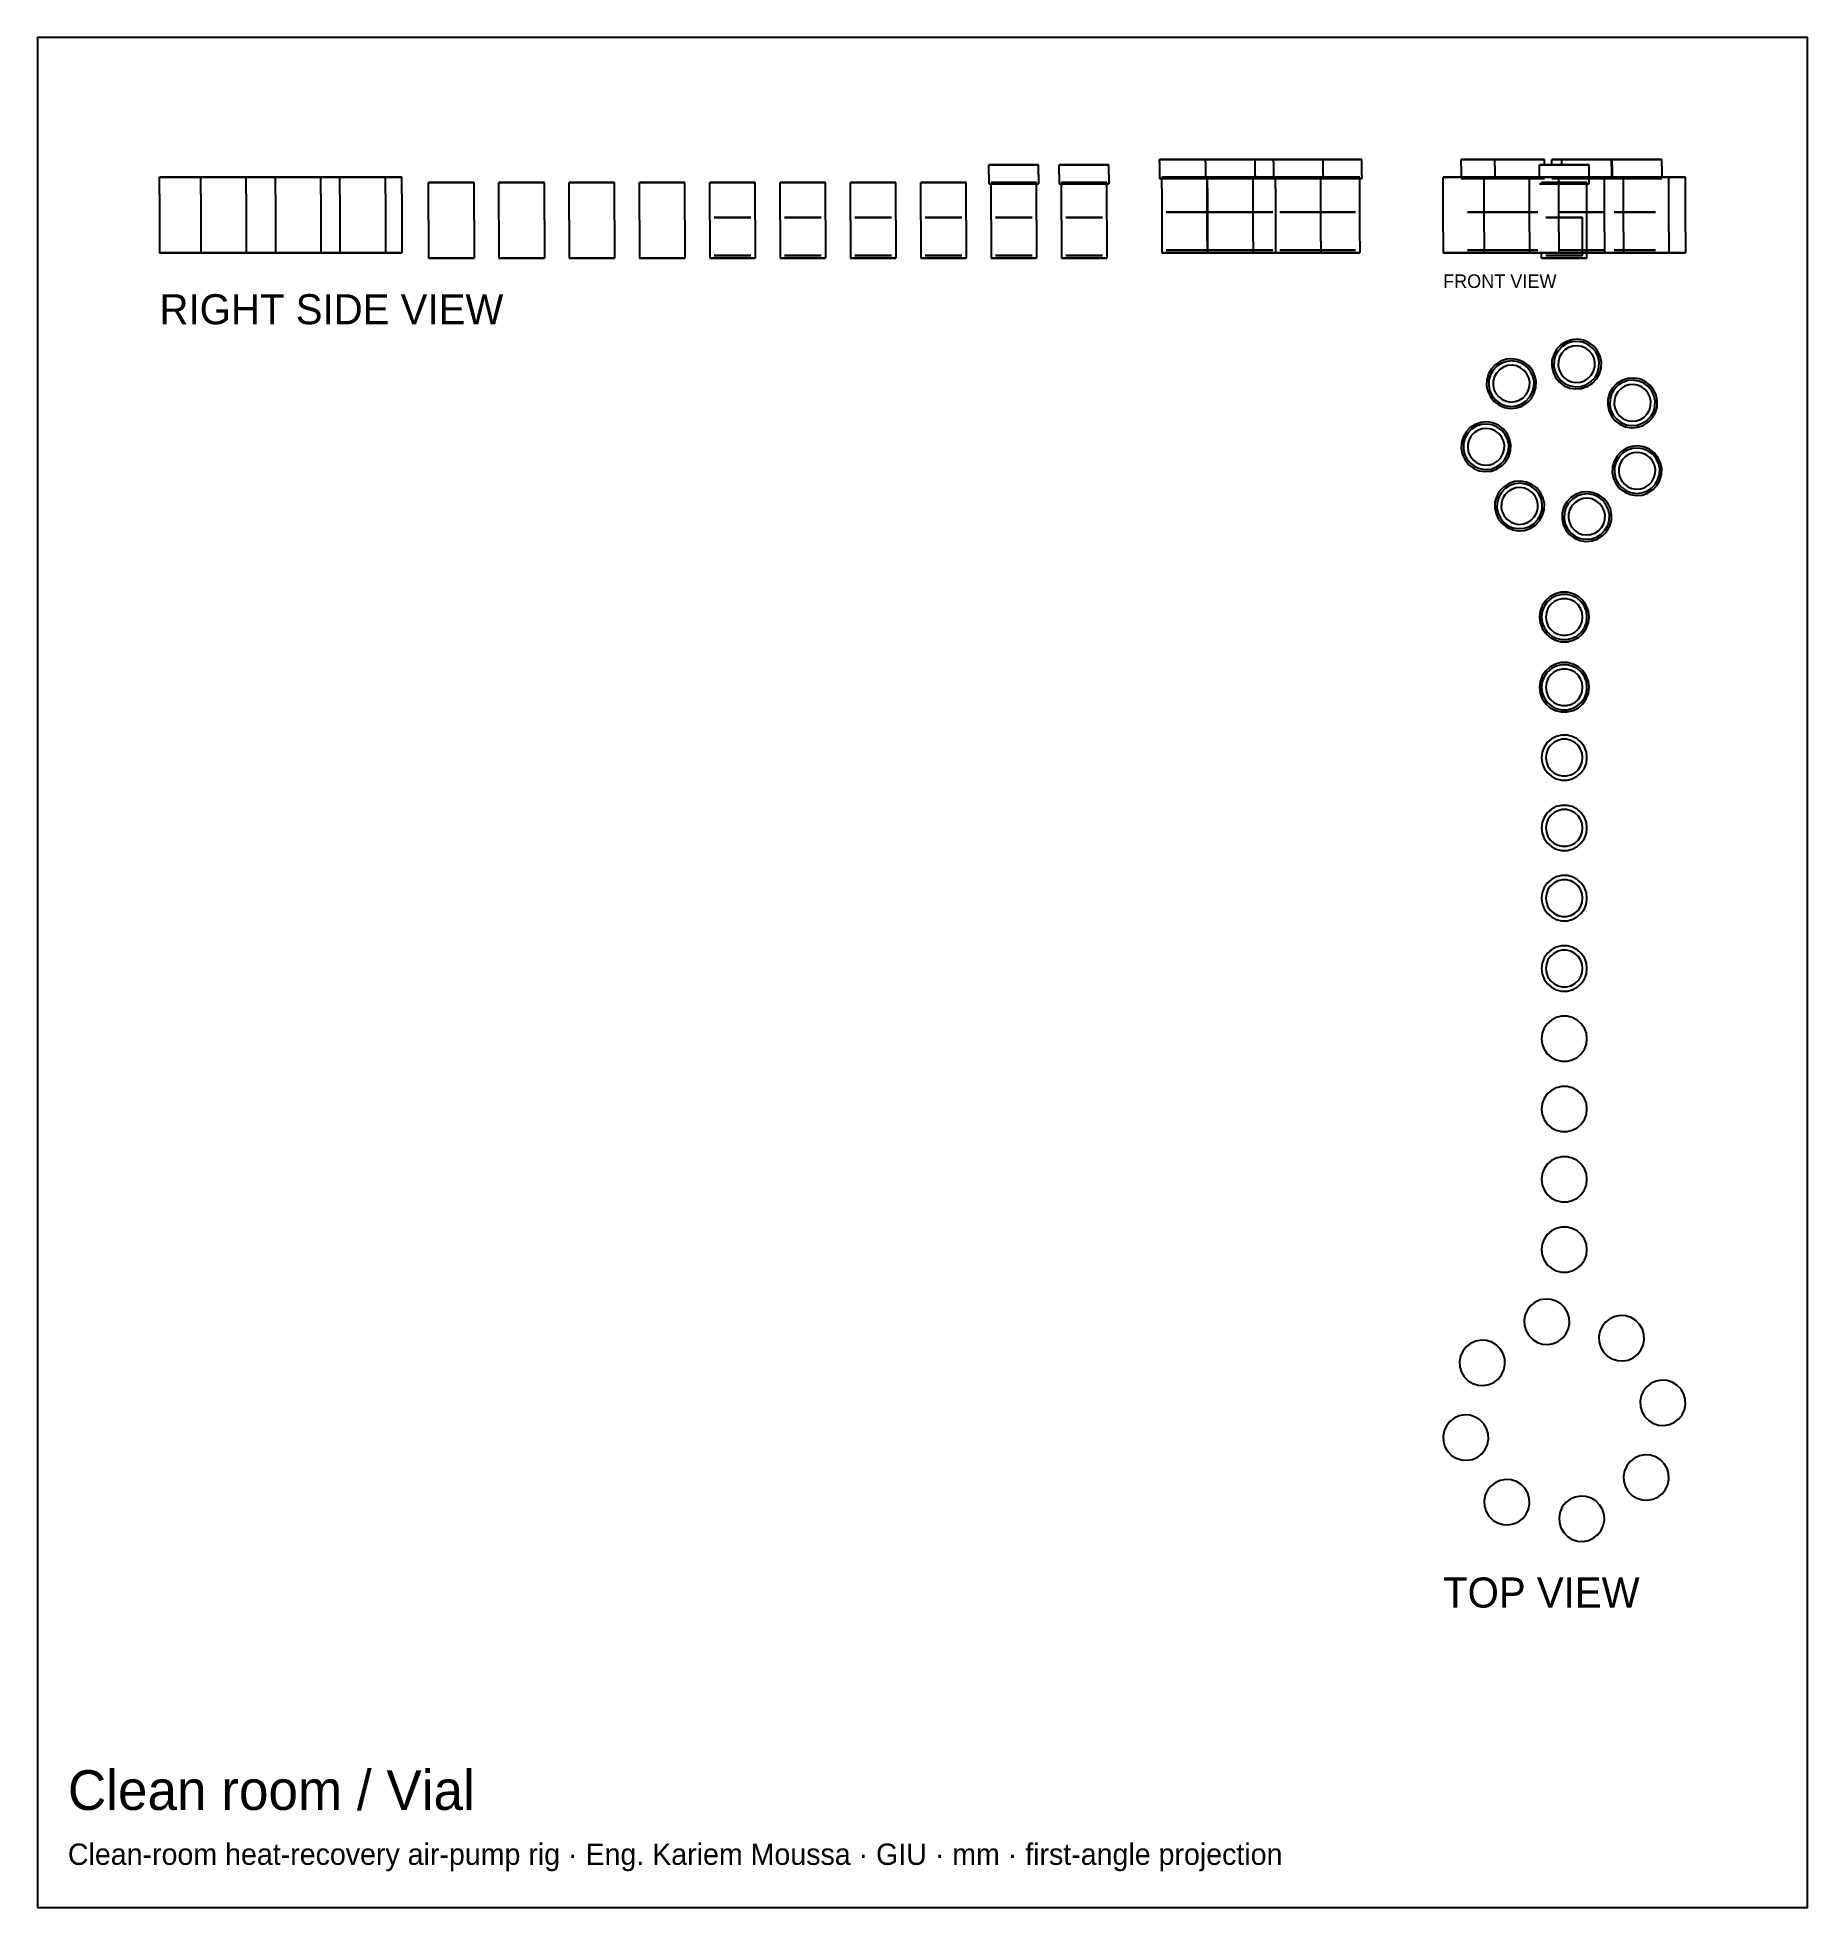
# Model space of a CAD drawing. Header units: millimetres. Extents: x 23 to 350, y -193 to 153.
import ezdxf

# ---------------------------------------------------------------- set-up
doc = ezdxf.new("R2010")
doc.units = ezdxf.units.MM
for name, color, linetype in [('BORDER', 7, 'Continuous'), ('HIDDEN', 8, 'Continuous'), ('TEXT', 5, 'Continuous'), ('VISIBLE', 7, 'Continuous')]:
    doc.layers.add(name, color=color, linetype=linetype)

msp = doc.modelspace()

# ---------------------------------------------------------------- texts
at = {"layer": 'TEXT'}
for s, height, p in [('FRONT VIEW', 2.5, (282.58, 106.5)), ('RIGHT SIDE VIEW', 5.5584, (45.24, 99.77)), ('TOP VIEW', 5.558, (282.59, -137.56)), ('Clean room / Vial', 7.3365, (28.31, -174.99)), ('Clean-room heat-recovery air-pump rig · Eng. Kariem Moussa · GIU · mm · first-angle projection', 3.9504, (28.31, -185.15))]:
    msp.add_text(s, height=height, dxfattribs=at).set_placement(p)

# ---------------------------------------------------------------- linework, layer by layer
at = {"layer": 'BORDER'}
msp.add_lwpolyline([(22.67, -193.05), (349.99, -193.05), (349.99, 152.82), (22.67, 152.82)], close=True, dxfattribs=at)
at = {"layer": 'HIDDEN'}
for points in [[(198.65, 129.25), (198.61, 129.25)], [(198.91, 129.25), (198.65, 129.25)], [(199.43, 129.25), (198.91, 129.25)], [(200.16, 129.25), (199.43, 129.25)], [(201.07, 129.25), (200.16, 129.25)], [(202.11, 129.25), (201.07, 129.25)], [(203.21, 129.25), (202.11, 129.25)], [(204.31, 129.25), (203.21, 129.25)], [(205.35, 129.25), (204.31, 129.25)], [(206.26, 129.25), (205.35, 129.25)], [(207, 129.25), (206.26, 129.25)], [(207.51, 129.25), (207, 129.25)], [(207.78, 129.25), (207.51, 129.25)], [(207.81, 129.25), (207.78, 129.25)], [(211.65, 129.25), (211.61, 129.25)], [(211.91, 129.25), (211.65, 129.25)], [(212.43, 129.25), (211.91, 129.25)], [(213.16, 129.25), (212.43, 129.25)], [(214.07, 129.25), (213.16, 129.25)], [(215.11, 129.25), (214.07, 129.25)], [(216.21, 129.25), (215.11, 129.25)], [(217.31, 129.25), (216.21, 129.25)], [(218.35, 129.25), (217.31, 129.25)], [(219.26, 129.25), (218.35, 129.25)], [(220, 129.25), (219.26, 129.25)], [(220.51, 129.25), (220, 129.25)], [(220.78, 129.25), (220.51, 129.25)], [(220.81, 129.25), (220.78, 129.25)], [(230.18, 130.25), (230.17, 130.25)], [(230.35, 130.25), (230.18, 130.25)], [(230.78, 130.25), (230.35, 130.25)], [(231.44, 130.25), (230.78, 130.25)], [(232.3, 130.25), (231.44, 130.25)], [(232.15, 130.25), (232.24, 130.25)], [(232.15, 130.25), (232.15, 130.25)], [(232.32, 130.25), (232.15, 130.25)], [(232.24, 130.25), (232.6, 130.25)], [(233.3, 130.25), (232.3, 130.25)], [(232.75, 130.25), (232.32, 130.25)], [(232.6, 130.25), (233.19, 130.25)], [(233.42, 130.25), (232.75, 130.25)], [(233.19, 130.25), (234, 130.25)], [(234.39, 130.25), (233.3, 130.25)], [(234.27, 130.25), (233.42, 130.25)], [(234, 130.25), (234.96, 130.25)], [(235.27, 130.25), (234.27, 130.25)], [(235.49, 130.25), (234.39, 130.25)], [(234.96, 130.25), (236.02, 130.25)], [(236.36, 130.25), (235.27, 130.25)], [(236.56, 130.25), (235.49, 130.25)], [(236.02, 130.25), (237.13, 130.25)], [(237.47, 130.25), (236.36, 130.25)], [(237.52, 130.25), (236.56, 130.25)], [(237.13, 130.25), (237.25, 130.25)], [(238.53, 130.25), (237.47, 130.25)], [(238.33, 130.25), (237.52, 130.25)], [(238.1, 130.25), (238.22, 130.25)], [(238.22, 130.25), (238.76, 130.25)], [(238.92, 130.25), (238.33, 130.25)], [(239.5, 130.25), (238.53, 130.25)], [(238.66, 130.25), (238.66, 130.25)], [(238.84, 130.25), (238.66, 130.25)], [(238.75, 130.25), (238.76, 130.25)], [(238.76, 130.25), (239.2, 130.25)], [(239.27, 130.25), (238.84, 130.25)], [(239.28, 130.25), (238.92, 130.25)], [(239.11, 130.25), (239.22, 130.25)], [(239.2, 130.25), (239.37, 130.25)], [(239.22, 130.25), (240.08, 130.25)], [(239.93, 130.25), (239.27, 130.25)], [(239.37, 130.25), (239.28, 130.25)], [(239.37, 130.25), (239.37, 130.25)], [(240.3, 130.25), (239.5, 130.25)], [(240.79, 130.25), (239.93, 130.25)], [(240.08, 130.25), (240.74, 130.25)], [(240.9, 130.25), (240.3, 130.25)], [(240.74, 130.25), (241.17, 130.25)], [(241.79, 130.25), (240.79, 130.25)], [(241.25, 130.25), (240.9, 130.25)], [(241.17, 130.25), (241.34, 130.25)], [(241.35, 130.25), (241.25, 130.25)], [(241.34, 130.25), (241.35, 130.25)], [(242.87, 130.25), (241.79, 130.25)], [(243.98, 130.25), (242.87, 130.25)], [(243.09, 130.25), (243.19, 130.25)], [(243.1, 130.25), (243.09, 130.25)], [(243.27, 130.25), (243.1, 130.25)], [(243.19, 130.25), (243.54, 130.25)], [(243.7, 130.25), (243.27, 130.25)], [(243.54, 130.25), (244.14, 130.25)], [(244.36, 130.25), (243.7, 130.25)], [(245.05, 130.25), (243.98, 130.25)], [(244.14, 130.25), (244.94, 130.25)], [(245.22, 130.25), (244.36, 130.25)], [(244.94, 130.25), (245.9, 130.25)], [(246.01, 130.25), (245.05, 130.25)], [(246.22, 130.25), (245.22, 130.25)], [(245.9, 130.25), (246.97, 130.25)], [(246.81, 130.25), (246.01, 130.25)], [(247.31, 130.25), (246.22, 130.25)], [(247.41, 130.25), (246.81, 130.25)], [(246.97, 130.25), (247.25, 130.25)], [(248.41, 130.25), (247.31, 130.25)], [(247.76, 130.25), (247.41, 130.25)], [(247.86, 130.25), (247.76, 130.25)], [(249.48, 130.25), (248.41, 130.25)], [(250.44, 130.25), (249.48, 130.25)], [(251.25, 130.25), (250.44, 130.25)], [(251.22, 130.25), (251.21, 130.25)], [(251.39, 130.25), (251.22, 130.25)], [(251.84, 130.25), (251.25, 130.25)], [(251.82, 130.25), (251.39, 130.25)], [(251.66, 130.25), (251.68, 130.25)], [(251.68, 130.25), (252.12, 130.25)], [(252.48, 130.25), (251.82, 130.25)], [(252.2, 130.25), (251.84, 130.25)], [(252.12, 130.25), (252.29, 130.25)], [(252.29, 130.25), (252.2, 130.25)], [(252.29, 130.25), (252.29, 130.25)], [(253.34, 130.25), (252.48, 130.25)], [(254.34, 130.25), (253.34, 130.25)], [(255.43, 130.25), (254.34, 130.25)], [(254.77, 130.25), (254.87, 130.25)], [(254.77, 130.25), (254.77, 130.25)], [(254.95, 130.25), (254.77, 130.25)], [(254.87, 130.25), (255.22, 130.25)], [(255.38, 130.25), (254.95, 130.25)], [(255.22, 130.25), (255.82, 130.25)], [(256.04, 130.25), (255.38, 130.25)], [(256.53, 130.25), (255.43, 130.25)], [(255.82, 130.25), (256.62, 130.25)], [(256.9, 130.25), (256.04, 130.25)], [(257.6, 130.25), (256.53, 130.25)], [(256.62, 130.25), (257.58, 130.25)], [(257.9, 130.25), (256.9, 130.25)], [(257.58, 130.25), (258.65, 130.25)], [(258.56, 130.25), (257.6, 130.25)], [(258.98, 130.25), (257.9, 130.25)], [(258.38, 130.25), (258.48, 130.25)], [(258.39, 130.25), (258.38, 130.25)], [(258.56, 130.25), (258.39, 130.25)], [(258.48, 130.25), (258.83, 130.25)], [(258.99, 130.25), (258.56, 130.25)], [(259.37, 130.25), (258.56, 130.25)], [(258.65, 130.25), (259.76, 130.25)], [(258.83, 130.25), (259.43, 130.25)], [(260.09, 130.25), (258.98, 130.25)], [(259.65, 130.25), (258.99, 130.25)], [(259.96, 130.25), (259.37, 130.25)], [(259.43, 130.25), (260.23, 130.25)], [(260.51, 130.25), (259.65, 130.25)], [(259.76, 130.25), (260.84, 130.25)], [(260.32, 130.25), (259.96, 130.25)], [(261.16, 130.25), (260.09, 130.25)], [(260.23, 130.25), (260.24, 130.25)], [(260.41, 130.25), (260.32, 130.25)], [(261.51, 130.25), (260.51, 130.25)], [(260.84, 130.25), (261.84, 130.25)], [(262.12, 130.25), (261.16, 130.25)], [(262.6, 130.25), (261.51, 130.25)], [(261.84, 130.25), (262.7, 130.25)], [(262.92, 130.25), (262.12, 130.25)], [(263.7, 130.25), (262.6, 130.25)], [(262.7, 130.25), (263.36, 130.25)], [(263.52, 130.25), (262.92, 130.25)], [(263.36, 130.25), (263.79, 130.25)], [(263.87, 130.25), (263.52, 130.25)], [(264.77, 130.25), (263.7, 130.25)], [(263.79, 130.25), (263.97, 130.25)], [(263.97, 130.25), (263.87, 130.25)], [(263.97, 130.25), (263.97, 130.25)], [(265.73, 130.25), (264.77, 130.25)], [(266.54, 130.25), (265.73, 130.25)], [(267.13, 130.25), (266.54, 130.25)], [(267.49, 130.25), (267.13, 130.25)], [(267.58, 130.25), (267.49, 130.25)], [(285.99, 130.25), (285.93, 130.25)], [(286.29, 130.25), (285.99, 130.25)], [(286.85, 130.25), (286.29, 130.25)], [(287.61, 130.25), (286.85, 130.25)], [(288.55, 130.25), (287.61, 130.25)], [(289.6, 130.25), (288.55, 130.25)], [(290.7, 130.25), (289.6, 130.25)], [(290.62, 130.25), (290.64, 130.25)], [(290.68, 130.25), (290.62, 130.25)], [(290.64, 130.25), (290.86, 130.25)], [(290.98, 130.25), (290.68, 130.25)], [(291.8, 130.25), (290.7, 130.25)], [(290.86, 130.25), (291.34, 130.25)], [(291.53, 130.25), (290.98, 130.25)], [(291.34, 130.25), (292.05, 130.25)], [(292.3, 130.25), (291.53, 130.25)], [(292.82, 130.25), (291.8, 130.25)], [(292.05, 130.25), (292.94, 130.25)], [(292.19, 130.25), (292.14, 130.25)], [(292.5, 130.25), (292.19, 130.25)], [(293.23, 130.25), (292.3, 130.25)], [(292.38, 130.25), (292.52, 130.25)], [(293.05, 130.25), (292.5, 130.25)], [(292.52, 130.25), (293.45, 130.25)], [(293.71, 130.25), (292.82, 130.25)], [(292.94, 130.25), (293.96, 130.25)], [(293.82, 130.25), (293.05, 130.25)], [(294.29, 130.25), (293.23, 130.25)], [(293.45, 130.25), (294.22, 130.25)], [(294.41, 130.25), (293.71, 130.25)], [(294.75, 130.25), (293.82, 130.25)], [(293.96, 130.25), (295.05, 130.25)], [(294.22, 130.25), (294.77, 130.25)], [(295.39, 130.25), (294.29, 130.25)], [(294.89, 130.25), (294.41, 130.25)], [(295.8, 130.25), (294.75, 130.25)], [(294.77, 130.25), (295.08, 130.25)], [(295.12, 130.25), (294.89, 130.25)], [(295.05, 130.25), (296.16, 130.25)], [(295.08, 130.25), (295.13, 130.25)], [(295.13, 130.25), (295.12, 130.25)], [(296.49, 130.25), (295.39, 130.25)], [(296.91, 130.25), (295.8, 130.25)], [(296.16, 130.25), (297.21, 130.25)], [(297.51, 130.25), (296.49, 130.25)], [(298, 130.25), (296.91, 130.25)], [(297.21, 130.25), (298.14, 130.25)], [(298.4, 130.25), (297.51, 130.25)], [(299.02, 130.25), (298, 130.25)], [(298.14, 130.25), (298.91, 130.25)], [(299.1, 130.25), (298.4, 130.25)], [(298.91, 130.25), (299.46, 130.25)], [(299.91, 130.25), (299.02, 130.25)], [(299.58, 130.25), (299.1, 130.25)], [(299.46, 130.25), (299.76, 130.25)], [(299.81, 130.25), (299.58, 130.25)], [(299.76, 130.25), (299.82, 130.25)], [(299.82, 130.25), (299.81, 130.25)], [(300.62, 130.25), (299.91, 130.25)], [(300.53, 129.25), (300.4, 129.25)], [(300.4, 129.25), (300.53, 129.25)], [(300.53, 129.25), (300.4, 129.25)], [(300.93, 129.25), (300.53, 129.25)], [(300.53, 129.25), (300.93, 129.25)], [(300.93, 129.25), (300.53, 129.25)], [(301.1, 130.25), (300.62, 130.25)], [(301.56, 129.25), (300.93, 129.25)], [(300.93, 129.25), (301.56, 129.25)], [(301.56, 129.25), (300.93, 129.25)], [(301.32, 130.25), (301.1, 130.25)], [(301.34, 130.25), (301.32, 130.25)], [(302.39, 129.25), (301.56, 129.25)], [(301.56, 129.25), (302.39, 129.25)], [(302.39, 129.25), (301.56, 129.25)], [(303.37, 129.25), (302.39, 129.25)], [(302.39, 129.25), (303.37, 129.25)], [(303.37, 129.25), (302.39, 129.25)], [(302.73, 130.25), (302.67, 130.25)], [(303.04, 130.25), (302.73, 130.25)], [(303.59, 130.25), (303.04, 130.25)], [(304.45, 129.25), (303.37, 129.25)], [(303.37, 129.25), (304.45, 129.25)], [(304.45, 129.25), (303.37, 129.25)], [(304.35, 130.25), (303.59, 130.25)], [(305.29, 130.25), (304.35, 130.25)], [(305.55, 129.25), (304.45, 129.25)], [(304.45, 129.25), (305.55, 129.25)], [(305.55, 129.25), (304.45, 129.25)], [(304.62, 130.25), (304.56, 130.25)], [(304.93, 130.25), (304.62, 130.25)], [(304.81, 130.25), (304.99, 130.25)], [(305.48, 130.25), (304.93, 130.25)], [(304.99, 130.25), (305.29, 130.25)], [(306.34, 130.25), (305.29, 130.25)], [(306.24, 130.25), (305.48, 130.25)], [(306.63, 129.25), (305.55, 129.25)], [(305.55, 129.25), (306.63, 129.25)], [(306.63, 129.25), (305.55, 129.25)], [(305.99, 130.25), (306.01, 130.25)], [(306.01, 130.25), (307.11, 130.25)], [(307.18, 130.25), (306.24, 130.25)], [(307.44, 130.25), (306.34, 130.25)], [(307.61, 129.25), (306.63, 129.25)], [(306.63, 129.25), (307.61, 129.25)], [(307.61, 129.25), (306.63, 129.25)], [(307.11, 130.25), (308.21, 130.25)], [(308.23, 130.25), (307.18, 130.25)], [(308.54, 130.25), (307.44, 130.25)], [(308.44, 129.25), (307.61, 129.25)], [(307.61, 129.25), (308.44, 129.25)], [(308.44, 129.25), (307.61, 129.25)], [(308.21, 130.25), (309.26, 130.25)], [(309.33, 130.25), (308.23, 130.25)], [(309.07, 129.25), (308.44, 129.25)], [(308.44, 129.25), (309.07, 129.25)], [(309.07, 129.25), (308.44, 129.25)], [(309.56, 130.25), (308.54, 130.25)], [(309.47, 129.25), (309.07, 129.25)], [(309.07, 129.25), (309.47, 129.25)], [(309.47, 129.25), (309.07, 129.25)], [(309.26, 130.25), (310.2, 130.25)], [(310.43, 130.25), (309.33, 130.25)], [(309.6, 129.25), (309.47, 129.25)], [(309.47, 129.25), (309.6, 129.25)], [(309.6, 129.25), (309.47, 129.25)], [(310.45, 130.25), (309.56, 130.25)], [(309.6, 125.75), (309.6, 129.25)], [(310.2, 130.25), (310.96, 130.25)], [(311.45, 130.25), (310.43, 130.25)], [(311.15, 130.25), (310.45, 130.25)], [(310.96, 130.25), (311.51, 130.25)], [(311.63, 130.25), (311.15, 130.25)], [(312.34, 130.25), (311.45, 130.25)], [(311.51, 130.25), (311.82, 130.25)], [(311.86, 130.25), (311.63, 130.25)], [(311.82, 130.25), (311.87, 130.25)], [(311.87, 130.25), (311.86, 130.25)], [(313.04, 130.25), (312.34, 130.25)], [(313.01, 130.25), (313.03, 130.25)], [(313.07, 130.25), (313.01, 130.25)], [(313.03, 130.25), (313.26, 130.25)], [(313.52, 130.25), (313.04, 130.25)], [(313.38, 130.25), (313.07, 130.25)], [(313.26, 130.25), (313.4, 130.25)], [(313.93, 130.25), (313.38, 130.25)], [(313.75, 130.25), (313.52, 130.25)], [(313.71, 130.25), (313.74, 130.25)], [(313.74, 130.25), (313.76, 130.25)], [(313.76, 130.25), (313.75, 130.25)], [(313.91, 130.25), (313.86, 130.25)], [(314.22, 130.25), (313.91, 130.25)], [(314.69, 130.25), (313.93, 130.25)], [(314.1, 130.25), (314.44, 130.25)], [(314.77, 130.25), (314.22, 130.25)], [(314.44, 130.25), (314.58, 130.25)], [(315.63, 130.25), (314.69, 130.25)], [(315.53, 130.25), (314.77, 130.25)], [(315.28, 130.25), (315.33, 130.25)], [(315.33, 130.25), (316.35, 130.25)], [(316.47, 130.25), (315.53, 130.25)], [(316.68, 130.25), (315.63, 130.25)], [(316.35, 130.25), (317.45, 130.25)], [(317.52, 130.25), (316.47, 130.25)], [(317.78, 130.25), (316.68, 130.25)], [(317.45, 130.25), (318.55, 130.25)], [(318.62, 130.25), (317.52, 130.25)], [(318.88, 130.25), (317.78, 130.25)], [(318.55, 130.25), (319.6, 130.25)], [(319.72, 130.25), (318.62, 130.25)], [(319.9, 130.25), (318.88, 130.25)], [(319.6, 130.25), (320.54, 130.25)], [(320.74, 130.25), (319.72, 130.25)], [(320.79, 130.25), (319.9, 130.25)], [(320.54, 130.25), (321.3, 130.25)], [(321.63, 130.25), (320.74, 130.25)], [(321.49, 130.25), (320.79, 130.25)], [(321.3, 130.25), (321.85, 130.25)], [(321.97, 130.25), (321.49, 130.25)], [(322.33, 130.25), (321.63, 130.25)], [(321.85, 130.25), (322.16, 130.25)], [(322.2, 130.25), (321.97, 130.25)], [(322.16, 130.25), (322.21, 130.25)], [(322.21, 130.25), (322.2, 130.25)], [(322.81, 130.25), (322.33, 130.25)], [(323.04, 130.25), (322.81, 130.25)], [(323.06, 130.25), (323.04, 130.25)], [(45.32, 127), (45.24, 127)], [(45.63, 127), (45.32, 127)], [(46.15, 127), (45.63, 127)], [(46.88, 127), (46.15, 127)], [(47.74, 127), (46.88, 127)], [(48.71, 127), (47.74, 127)], [(48.3, 127), (48.31, 127)], [(48.38, 127), (48.3, 127)], [(48.31, 127), (48.49, 127)], [(48.68, 127), (48.38, 127)], [(48.49, 127), (48.89, 127)], [(49.21, 127), (48.68, 127)], [(49.72, 127), (48.71, 127)], [(48.89, 127), (49.51, 127)], [(49.93, 127), (49.21, 127)], [(49.51, 127), (50.31, 127)], [(50.72, 127), (49.72, 127)], [(50.8, 127), (49.93, 127)], [(50.31, 127), (51.23, 127)], [(51.64, 127), (50.72, 127)], [(51.77, 127), (50.8, 127)], [(51.23, 127), (52.22, 127)], [(52.43, 127), (51.64, 127)], [(52.78, 127), (51.77, 127)], [(52.22, 127), (53.23, 127)], [(53.05, 127), (52.43, 127)], [(53.78, 127), (52.78, 127)], [(52.93, 127), (52.86, 127)], [(53.24, 127), (52.93, 127)], [(53.04, 127), (53.26, 127)], [(53.46, 127), (53.05, 127)], [(53.23, 127), (53.45, 127)], [(53.77, 127), (53.24, 127)], [(53.26, 127), (53.57, 127)], [(53.64, 127), (53.46, 127)], [(53.57, 127), (53.64, 127)], [(53.64, 127), (53.64, 127)], [(54.49, 127), (53.77, 127)], [(54.7, 127), (53.78, 127)], [(54.07, 127), (54.2, 127)], [(54.2, 127), (55.07, 127)], [(55.36, 127), (54.49, 127)], [(55.49, 127), (54.7, 127)], [(55.07, 127), (55.79, 127)], [(56.33, 127), (55.36, 127)], [(56.11, 127), (55.49, 127)], [(55.79, 127), (56.32, 127)], [(56.52, 127), (56.11, 127)], [(56.32, 127), (56.63, 127)], [(57.34, 127), (56.33, 127)], [(56.7, 127), (56.52, 127)], [(56.63, 127), (56.7, 127)], [(56.7, 127), (56.7, 127)], [(58.33, 127), (57.34, 127)], [(59.25, 127), (58.33, 127)], [(60.05, 127), (59.25, 127)], [(60.67, 127), (60.05, 127)], [(60.24, 127), (60.25, 127)], [(60.31, 127), (60.24, 127)], [(60.25, 127), (60.42, 127)], [(60.62, 127), (60.31, 127)], [(60.42, 127), (60.83, 127)], [(61.15, 127), (60.62, 127)], [(61.08, 127), (60.67, 127)], [(60.83, 127), (60.88, 127)], [(61.25, 127), (61.08, 127)], [(61.87, 127), (61.15, 127)], [(61.26, 127), (61.25, 127)], [(62.74, 127), (61.87, 127)], [(63.71, 127), (62.74, 127)], [(64.72, 127), (63.71, 127)], [(65.72, 127), (64.72, 127)], [(66.64, 127), (65.72, 127)], [(67.43, 127), (66.64, 127)], [(66.76, 127), (66.68, 127)], [(67.06, 127), (66.76, 127)], [(66.87, 127), (67.01, 127)], [(67.01, 127), (67.73, 127)], [(67.59, 127), (67.06, 127)], [(68.05, 127), (67.43, 127)], [(68.31, 127), (67.59, 127)], [(67.73, 127), (68.26, 127)], [(68.46, 127), (68.05, 127)], [(68.26, 127), (68.57, 127)], [(69.18, 127), (68.31, 127)], [(68.63, 127), (68.46, 127)], [(68.57, 127), (68.64, 127)], [(68.64, 127), (68.63, 127)], [(70.15, 127), (69.18, 127)], [(71.16, 127), (70.15, 127)], [(72.16, 127), (71.16, 127)], [(73.08, 127), (72.16, 127)], [(73.87, 127), (73.08, 127)], [(74.49, 127), (73.87, 127)], [(74.07, 127), (74.25, 127)], [(74.07, 127), (74.07, 127)], [(74.14, 127), (74.07, 127)], [(74.45, 127), (74.14, 127)], [(74.25, 127), (74.66, 127)], [(74.98, 127), (74.45, 127)], [(74.9, 127), (74.49, 127)], [(74.66, 127), (74.7, 127)], [(75.08, 127), (74.9, 127)], [(75.7, 127), (74.98, 127)], [(75.08, 127), (75.08, 127)], [(76.57, 127), (75.7, 127)], [(77.53, 127), (76.57, 127)], [(78.55, 127), (77.53, 127)], [(79.54, 127), (78.55, 127)], [(78.69, 127), (78.62, 127)], [(79, 127), (78.69, 127)], [(78.8, 127), (79, 127)], [(79.53, 127), (79, 127)], [(79, 127), (79.21, 127)], [(80.25, 127), (79.53, 127)], [(80.46, 127), (79.54, 127)], [(79.83, 127), (79.97, 127)], [(79.97, 127), (80.84, 127)], [(81.12, 127), (80.25, 127)], [(81.25, 127), (80.46, 127)], [(80.84, 127), (81.56, 127)], [(82.09, 127), (81.12, 127)], [(81.87, 127), (81.25, 127)], [(81.56, 127), (82.09, 127)], [(81.68, 127), (81.69, 127)], [(81.75, 127), (81.68, 127)], [(81.69, 127), (81.86, 127)], [(82.06, 127), (81.75, 127)], [(81.86, 127), (82.27, 127)], [(82.28, 127), (81.87, 127)], [(82.59, 127), (82.06, 127)], [(83.1, 127), (82.09, 127)], [(82.09, 127), (82.39, 127)], [(82.27, 127), (82.89, 127)], [(82.46, 127), (82.28, 127)], [(82.39, 127), (82.47, 127)], [(82.47, 127), (82.46, 127)], [(83.31, 127), (82.59, 127)], [(82.89, 127), (83.68, 127)], [(84.1, 127), (83.1, 127)], [(84.18, 127), (83.31, 127)], [(83.68, 127), (84.6, 127)], [(85.02, 127), (84.1, 127)], [(85.15, 127), (84.18, 127)], [(84.6, 127), (85.6, 127)], [(85.81, 127), (85.02, 127)], [(86.16, 127), (85.15, 127)], [(85.6, 127), (86.61, 127)], [(86.43, 127), (85.81, 127)], [(87.15, 127), (86.16, 127)], [(86.84, 127), (86.43, 127)], [(86.61, 127), (86.64, 127)], [(87.02, 127), (86.84, 127)], [(87.02, 127), (87.02, 127)], [(88.07, 127), (87.15, 127)], [(88.87, 127), (88.07, 127)], [(89.49, 127), (88.87, 127)], [(89.9, 127), (89.49, 127)], [(90.07, 127), (89.9, 127)], [(90.08, 127), (90.07, 127)], [(95.04, 126), (95.01, 126)], [(95.28, 126), (95.04, 126)], [(95.76, 126), (95.28, 126)], [(96.43, 126), (95.76, 126)], [(97.26, 126), (96.43, 126)], [(98.21, 126), (97.26, 126)], [(99.21, 126), (98.21, 126)], [(100.22, 126), (99.21, 126)], [(101.16, 126), (100.22, 126)], [(102, 126), (101.16, 126)], [(102.67, 126), (102, 126)], [(103.14, 126), (102.67, 126)], [(103.38, 126), (103.14, 126)], [(103.41, 126), (103.38, 126)], [(108.04, 126), (108.01, 126)], [(108.28, 126), (108.04, 126)], [(108.76, 126), (108.28, 126)], [(109.43, 126), (108.76, 126)], [(110.26, 126), (109.43, 126)], [(111.21, 126), (110.26, 126)], [(112.21, 126), (111.21, 126)], [(113.22, 126), (112.21, 126)], [(114.16, 126), (113.22, 126)], [(115, 126), (114.16, 126)], [(115.67, 126), (115, 126)], [(116.14, 126), (115.67, 126)], [(116.38, 126), (116.14, 126)], [(116.41, 126), (116.38, 126)], [(121.04, 126), (121.01, 126)], [(121.28, 126), (121.04, 126)], [(121.76, 126), (121.28, 126)], [(122.43, 126), (121.76, 126)], [(123.26, 126), (122.43, 126)], [(124.21, 126), (123.26, 126)], [(125.21, 126), (124.21, 126)], [(126.22, 126), (125.21, 126)], [(127.16, 126), (126.22, 126)], [(128, 126), (127.16, 126)], [(128.67, 126), (128, 126)], [(129.14, 126), (128.67, 126)], [(129.38, 126), (129.14, 126)], [(129.41, 126), (129.38, 126)], [(134.04, 126), (134.01, 126)], [(134.28, 126), (134.04, 126)], [(134.76, 126), (134.28, 126)], [(135.43, 126), (134.76, 126)], [(136.26, 126), (135.43, 126)], [(137.21, 126), (136.26, 126)], [(138.21, 126), (137.21, 126)], [(139.22, 126), (138.21, 126)], [(140.16, 126), (139.22, 126)], [(141, 126), (140.16, 126)], [(141.67, 126), (141, 126)], [(142.14, 126), (141.67, 126)], [(142.38, 126), (142.14, 126)], [(142.41, 126), (142.38, 126)], [(147.04, 126), (147.01, 126)], [(147.28, 126), (147.04, 126)], [(147.76, 126), (147.28, 126)], [(148.43, 126), (147.76, 126)], [(149.26, 126), (148.43, 126)], [(150.21, 126), (149.26, 126)], [(151.21, 126), (150.21, 126)], [(152.22, 126), (151.21, 126)], [(153.16, 126), (152.22, 126)], [(154, 126), (153.16, 126)], [(154.67, 126), (154, 126)], [(155.14, 126), (154.67, 126)], [(155.38, 126), (155.14, 126)], [(155.41, 126), (155.38, 126)], [(160.04, 126), (160.01, 126)], [(160.28, 126), (160.04, 126)], [(160.76, 126), (160.28, 126)], [(161.43, 126), (160.76, 126)], [(162.26, 126), (161.43, 126)], [(163.21, 126), (162.26, 126)], [(164.21, 126), (163.21, 126)], [(165.22, 126), (164.21, 126)], [(166.16, 126), (165.22, 126)], [(167, 126), (166.16, 126)], [(167.67, 126), (167, 126)], [(168.14, 126), (167.67, 126)], [(168.38, 126), (168.14, 126)], [(168.41, 126), (168.38, 126)], [(173.04, 126), (173.01, 126)], [(173.28, 126), (173.04, 126)], [(173.76, 126), (173.28, 126)], [(174.43, 126), (173.76, 126)], [(175.26, 126), (174.43, 126)], [(176.21, 126), (175.26, 126)], [(177.21, 126), (176.21, 126)], [(178.22, 126), (177.21, 126)], [(179.16, 126), (178.22, 126)], [(180, 126), (179.16, 126)], [(180.67, 126), (180, 126)], [(181.14, 126), (180.67, 126)], [(181.38, 126), (181.14, 126)], [(181.41, 126), (181.38, 126)], [(186.04, 126), (186.01, 126)], [(186.28, 126), (186.04, 126)], [(186.76, 126), (186.28, 126)], [(187.43, 126), (186.76, 126)], [(188.26, 126), (187.43, 126)], [(189.21, 126), (188.26, 126)], [(190.21, 126), (189.21, 126)], [(191.22, 126), (190.21, 126)], [(192.16, 126), (191.22, 126)], [(193, 126), (192.16, 126)], [(193.67, 126), (193, 126)], [(194.14, 126), (193.67, 126)], [(194.38, 126), (194.14, 126)], [(194.41, 126), (194.38, 126)], [(198.65, 125.75), (198.61, 125.75)], [(198.91, 125.75), (198.65, 125.75)], [(199.43, 125.75), (198.91, 125.75)], [(199.01, 126), (199.04, 126)], [(199.04, 126), (199.01, 126)], [(199.04, 126), (199.28, 126)], [(199.28, 126), (199.04, 126)], [(199.28, 126), (199.76, 126)], [(199.76, 126), (199.28, 126)], [(200.16, 125.75), (199.43, 125.75)], [(199.76, 126), (200.43, 126)], [(200.43, 126), (199.76, 126)], [(201.07, 125.75), (200.16, 125.75)], [(200.43, 126), (201.26, 126)], [(201.26, 126), (200.43, 126)], [(202.11, 125.75), (201.07, 125.75)], [(201.26, 126), (202.21, 126)], [(202.21, 126), (201.26, 126)], [(203.21, 125.75), (202.11, 125.75)], [(202.21, 126), (203.21, 126)], [(203.21, 126), (202.21, 126)], [(204.22, 126), (203.21, 126)], [(203.21, 126), (204.22, 126)], [(204.31, 125.75), (203.21, 125.75)], [(205.16, 126), (204.22, 126)], [(204.22, 126), (205.16, 126)], [(205.35, 125.75), (204.31, 125.75)], [(206, 126), (205.16, 126)], [(205.16, 126), (206, 126)], [(206.26, 125.75), (205.35, 125.75)], [(206.67, 126), (206, 126)], [(206, 126), (206.67, 126)], [(207, 125.75), (206.26, 125.75)], [(207.14, 126), (206.67, 126)], [(206.67, 126), (207.14, 126)], [(207.51, 125.75), (207, 125.75)], [(207.38, 126), (207.14, 126)], [(207.14, 126), (207.38, 126)], [(207.41, 126), (207.38, 126)], [(207.38, 126), (207.41, 126)], [(207.78, 125.75), (207.51, 125.75)], [(207.81, 125.75), (207.78, 125.75)], [(211.65, 125.75), (211.61, 125.75)], [(211.91, 125.75), (211.65, 125.75)], [(212.43, 125.75), (211.91, 125.75)], [(212.01, 126), (212.04, 126)], [(212.04, 126), (212.01, 126)], [(212.04, 126), (212.28, 126)], [(212.28, 126), (212.04, 126)], [(212.28, 126), (212.76, 126)], [(212.76, 126), (212.28, 126)], [(213.16, 125.75), (212.43, 125.75)], [(212.76, 126), (213.43, 126)], [(213.43, 126), (212.76, 126)], [(214.07, 125.75), (213.16, 125.75)], [(213.43, 126), (214.26, 126)], [(214.26, 126), (213.43, 126)], [(215.11, 125.75), (214.07, 125.75)], [(214.26, 126), (215.21, 126)], [(215.21, 126), (214.26, 126)], [(216.21, 125.75), (215.11, 125.75)], [(215.21, 126), (216.21, 126)], [(216.21, 126), (215.21, 126)], [(217.22, 126), (216.21, 126)], [(216.21, 126), (217.22, 126)], [(217.31, 125.75), (216.21, 125.75)], [(218.16, 126), (217.22, 126)], [(217.22, 126), (218.16, 126)], [(218.35, 125.75), (217.31, 125.75)], [(219, 126), (218.16, 126)], [(218.16, 126), (219, 126)], [(219.26, 125.75), (218.35, 125.75)], [(219.67, 126), (219, 126)], [(219, 126), (219.67, 126)], [(220, 125.75), (219.26, 125.75)], [(220.14, 126), (219.67, 126)], [(219.67, 126), (220.14, 126)], [(220.51, 125.75), (220, 125.75)], [(220.38, 126), (220.14, 126)], [(220.14, 126), (220.38, 126)], [(220.41, 126), (220.38, 126)], [(220.38, 126), (220.41, 126)], [(220.78, 125.75), (220.51, 125.75)], [(220.81, 125.75), (220.78, 125.75)], [(230.18, 126.75), (230.17, 126.75)], [(230.35, 126.75), (230.18, 126.75)], [(230.78, 126.75), (230.35, 126.75)], [(230.57, 127), (230.66, 127)], [(230.58, 127), (230.57, 127)], [(230.73, 127), (230.58, 127)], [(230.66, 127), (230.98, 127)], [(231.13, 127), (230.73, 127)], [(231.44, 126.75), (230.78, 126.75)], [(230.98, 127), (231.53, 127)], [(231.73, 127), (231.13, 127)], [(232.3, 126.75), (231.44, 126.75)], [(231.53, 127), (232.26, 127)], [(232.52, 127), (231.73, 127)], [(232.15, 126.75), (232.24, 126.75)], [(232.15, 126.75), (232.15, 126.75)], [(232.32, 126.75), (232.15, 126.75)], [(232.24, 126.75), (232.6, 126.75)], [(232.26, 127), (233.14, 127)], [(233.3, 126.75), (232.3, 126.75)], [(232.75, 126.75), (232.32, 126.75)], [(233.43, 127), (232.52, 127)], [(232.55, 127), (232.63, 127)], [(232.55, 127), (232.55, 127)], [(232.71, 127), (232.55, 127)], [(232.6, 126.75), (233.19, 126.75)], [(232.63, 127), (232.96, 127)], [(233.1, 127), (232.71, 127)], [(233.42, 126.75), (232.75, 126.75)], [(232.96, 127), (233.5, 127)], [(233.71, 127), (233.1, 127)], [(233.14, 127), (234.11, 127)], [(233.19, 126.75), (234, 126.75)], [(234.39, 126.75), (233.3, 126.75)], [(234.27, 126.75), (233.42, 126.75)], [(234.42, 127), (233.43, 127)], [(233.5, 127), (234.24, 127)], [(234.49, 127), (233.71, 127)], [(234, 126.75), (234.96, 126.75)], [(234.11, 127), (235.13, 127)], [(234.24, 127), (235.11, 127)], [(235.27, 126.75), (234.27, 126.75)], [(235.49, 126.75), (234.39, 126.75)], [(235.43, 127), (234.42, 127)], [(235.4, 127), (234.49, 127)], [(234.96, 126.75), (236.02, 126.75)], [(235.11, 127), (236.09, 127)], [(235.13, 127), (236.12, 127)], [(236.36, 126.75), (235.27, 126.75)], [(236.39, 127), (235.4, 127)], [(236.41, 127), (235.43, 127)], [(236.56, 126.75), (235.49, 126.75)], [(236.02, 126.75), (237.13, 126.75)], [(236.09, 127), (237.1, 127)], [(236.12, 127), (237.03, 127)], [(237.47, 126.75), (236.36, 126.75)], [(237.41, 127), (236.39, 127)], [(237.28, 127), (236.41, 127)], [(237.52, 126.75), (236.56, 126.75)], [(237.03, 127), (237.81, 127)], [(237.1, 127), (238.09, 127)], [(237.13, 126.75), (238.22, 126.75)], [(238.02, 127), (237.28, 127)], [(238.38, 127), (237.41, 127)], [(238.53, 126.75), (237.47, 126.75)], [(238.33, 126.75), (237.52, 126.75)], [(237.81, 127), (238.42, 127)], [(238.56, 127), (238.02, 127)], [(238.09, 127), (239, 127)], [(238.22, 126.75), (238.97, 126.75)], [(238.92, 126.75), (238.33, 126.75)], [(239.26, 127), (238.38, 127)], [(238.42, 127), (238.81, 127)], [(239.5, 126.75), (238.53, 126.75)], [(238.88, 127), (238.56, 127)], [(238.66, 126.75), (238.66, 126.75)], [(238.84, 126.75), (238.66, 126.75)], [(238.75, 126.75), (238.76, 126.75)], [(238.76, 126.75), (239.2, 126.75)], [(238.81, 127), (238.97, 127)], [(239.27, 126.75), (238.84, 126.75)], [(238.97, 127), (238.88, 127)], [(239.28, 126.75), (238.92, 126.75)], [(238.97, 127), (238.97, 127)], [(239, 127), (239.79, 127)], [(239.06, 127), (239.15, 127)], [(239.06, 127), (239.06, 127)], [(239.22, 127), (239.06, 127)], [(239.06, 126.75), (239.22, 126.75)], [(239.15, 127), (239.47, 127)], [(239.2, 126.75), (239.37, 126.75)], [(239.61, 127), (239.22, 127)], [(239.22, 126.75), (240.08, 126.75)], [(239.99, 127), (239.26, 127)], [(239.93, 126.75), (239.27, 126.75)], [(239.37, 126.75), (239.28, 126.75)], [(239.37, 126.75), (239.37, 126.75)], [(239.47, 127), (240.01, 127)], [(240.3, 126.75), (239.5, 126.75)], [(240.22, 127), (239.61, 127)], [(239.79, 127), (240.39, 127)], [(240.79, 126.75), (239.93, 126.75)], [(240.53, 127), (239.99, 127)], [(240.01, 127), (240.75, 127)], [(240.08, 126.75), (240.74, 126.75)], [(241, 127), (240.22, 127)], [(240.9, 126.75), (240.3, 126.75)], [(240.39, 127), (240.78, 127)], [(240.86, 127), (240.53, 127)], [(240.74, 126.75), (241.17, 126.75)], [(240.75, 127), (241.63, 127)], [(240.78, 127), (240.94, 127)], [(241.79, 126.75), (240.79, 126.75)], [(240.95, 127), (240.86, 127)], [(241.25, 126.75), (240.9, 126.75)], [(240.94, 127), (240.95, 127)], [(241.91, 127), (241, 127)], [(241.17, 126.75), (241.34, 126.75)], [(241.35, 126.75), (241.25, 126.75)], [(241.34, 126.75), (241.35, 126.75)], [(241.63, 127), (242.6, 127)], [(242.87, 126.75), (241.79, 126.75)], [(242.91, 127), (241.91, 127)], [(242.6, 127), (243.61, 127)], [(243.98, 126.75), (242.87, 126.75)], [(243.92, 127), (242.91, 127)], [(243.09, 126.75), (243.19, 126.75)], [(243.1, 126.75), (243.09, 126.75)], [(243.27, 126.75), (243.1, 126.75)], [(243.19, 126.75), (243.54, 126.75)], [(243.7, 126.75), (243.27, 126.75)], [(243.49, 127), (243.58, 127)], [(243.5, 127), (243.49, 127)], [(243.65, 127), (243.5, 127)], [(243.54, 126.75), (244.14, 126.75)], [(243.58, 127), (243.9, 127)], [(243.61, 127), (244.6, 127)], [(244.05, 127), (243.65, 127)], [(244.36, 126.75), (243.7, 126.75)], [(243.9, 127), (244.45, 127)], [(244.89, 127), (243.92, 127)], [(245.05, 126.75), (243.98, 126.75)], [(244.65, 127), (244.05, 127)], [(244.14, 126.75), (244.94, 126.75)], [(245.22, 126.75), (244.36, 126.75)], [(244.45, 127), (245.18, 127)], [(244.6, 127), (245.52, 127)], [(245.44, 127), (244.65, 127)], [(245.77, 127), (244.89, 127)], [(244.94, 126.75), (245.9, 126.75)], [(246.01, 126.75), (245.05, 126.75)], [(245.18, 127), (246.06, 127)], [(246.22, 126.75), (245.22, 126.75)], [(246.35, 127), (245.44, 127)], [(245.52, 127), (246.3, 127)], [(246.5, 127), (245.77, 127)], [(245.9, 126.75), (246.97, 126.75)], [(246.81, 126.75), (246.01, 126.75)], [(246.06, 127), (247.03, 127)], [(247.31, 126.75), (246.22, 126.75)], [(246.3, 127), (246.9, 127)], [(247.34, 127), (246.35, 127)], [(247.05, 127), (246.5, 127)], [(247.41, 126.75), (246.81, 126.75)], [(246.9, 127), (247.3, 127)], [(246.97, 126.75), (247.46, 126.75)], [(247.03, 127), (248.05, 127)], [(247.37, 127), (247.05, 127)], [(247.3, 127), (247.46, 127)], [(248.41, 126.75), (247.31, 126.75)], [(248.35, 127), (247.34, 127)], [(247.46, 127), (247.37, 127)], [(247.76, 126.75), (247.41, 126.75)], [(247.46, 127), (247.46, 127)], [(247.86, 126.75), (247.76, 126.75)], [(248.05, 127), (249.04, 127)], [(249.33, 127), (248.35, 127)], [(249.48, 126.75), (248.41, 126.75)], [(249.04, 127), (249.95, 127)], [(250.2, 127), (249.33, 127)], [(250.44, 126.75), (249.48, 126.75)], [(249.95, 127), (250.73, 127)], [(250.94, 127), (250.2, 127)], [(251.25, 126.75), (250.44, 126.75)], [(250.73, 127), (251.34, 127)], [(251.48, 127), (250.94, 127)], [(251.22, 126.75), (251.21, 126.75)], [(251.39, 126.75), (251.22, 126.75)], [(251.84, 126.75), (251.25, 126.75)], [(251.34, 127), (251.73, 127)], [(251.82, 126.75), (251.39, 126.75)], [(251.8, 127), (251.48, 127)], [(251.61, 127), (251.7, 127)], [(251.62, 127), (251.61, 127)], [(251.61, 126.75), (251.68, 126.75)], [(251.77, 127), (251.62, 127)], [(251.68, 126.75), (252.12, 126.75)], [(251.7, 127), (252.02, 127)], [(251.73, 127), (251.89, 127)], [(252.17, 127), (251.77, 127)], [(251.89, 127), (251.8, 127)], [(252.48, 126.75), (251.82, 126.75)], [(252.2, 126.75), (251.84, 126.75)], [(251.89, 127), (251.89, 127)], [(252.02, 127), (252.57, 127)], [(252.12, 126.75), (252.29, 126.75)], [(252.77, 127), (252.17, 127)], [(252.29, 126.75), (252.2, 126.75)], [(252.29, 126.75), (252.29, 126.75)], [(253.34, 126.75), (252.48, 126.75)], [(252.57, 127), (253.3, 127)], [(253.56, 127), (252.77, 127)], [(253.3, 127), (254.18, 127)], [(254.34, 126.75), (253.34, 126.75)], [(254.47, 127), (253.56, 127)], [(254.18, 127), (255.15, 127)], [(255.43, 126.75), (254.34, 126.75)], [(255.46, 127), (254.47, 127)], [(254.77, 126.75), (254.87, 126.75)], [(254.77, 126.75), (254.77, 126.75)], [(254.95, 126.75), (254.77, 126.75)], [(254.87, 126.75), (255.22, 126.75)], [(255.38, 126.75), (254.95, 126.75)], [(255.15, 127), (256.17, 127)], [(255.17, 127), (255.26, 127)], [(255.17, 127), (255.17, 127)], [(255.33, 127), (255.17, 127)], [(255.22, 126.75), (255.82, 126.75)], [(255.26, 127), (255.58, 127)], [(255.72, 127), (255.33, 127)], [(256.04, 126.75), (255.38, 126.75)], [(256.53, 126.75), (255.43, 126.75)], [(256.47, 127), (255.46, 127)], [(255.58, 127), (256.13, 127)], [(256.33, 127), (255.72, 127)], [(255.82, 126.75), (256.62, 126.75)], [(256.9, 126.75), (256.04, 126.75)], [(256.13, 127), (256.86, 127)], [(256.17, 127), (257.16, 127)], [(257.11, 127), (256.33, 127)], [(257.44, 127), (256.47, 127)], [(257.6, 126.75), (256.53, 126.75)], [(256.62, 126.75), (257.58, 126.75)], [(256.86, 127), (257.74, 127)], [(257.9, 126.75), (256.9, 126.75)], [(258.02, 127), (257.11, 127)], [(257.16, 127), (258.07, 127)], [(258.32, 127), (257.44, 127)], [(257.58, 126.75), (258.65, 126.75)], [(258.56, 126.75), (257.6, 126.75)], [(257.74, 127), (258.71, 127)], [(258.98, 126.75), (257.9, 126.75)], [(259.02, 127), (258.02, 127)], [(258.07, 127), (258.85, 127)], [(259.06, 127), (258.32, 127)], [(258.38, 126.75), (258.48, 126.75)], [(258.39, 126.75), (258.38, 126.75)], [(258.56, 126.75), (258.39, 126.75)], [(258.48, 126.75), (258.83, 126.75)], [(258.99, 126.75), (258.56, 126.75)], [(259.37, 126.75), (258.56, 126.75)], [(258.65, 126.75), (259.76, 126.75)], [(258.71, 127), (259.72, 127)], [(258.78, 127), (258.87, 127)], [(258.79, 127), (258.78, 127)], [(258.94, 127), (258.79, 127)], [(258.83, 126.75), (259.43, 126.75)], [(258.85, 127), (259.46, 127)], [(258.87, 127), (259.19, 127)], [(259.34, 127), (258.94, 127)], [(260.09, 126.75), (258.98, 126.75)], [(259.65, 126.75), (258.99, 126.75)], [(260.03, 127), (259.02, 127)], [(259.6, 127), (259.06, 127)], [(259.19, 127), (259.74, 127)], [(259.94, 127), (259.34, 127)], [(259.96, 126.75), (259.37, 126.75)], [(259.43, 126.75), (260.23, 126.75)], [(259.46, 127), (259.85, 127)], [(259.92, 127), (259.6, 127)], [(260.51, 126.75), (259.65, 126.75)], [(259.72, 127), (260.71, 127)], [(259.74, 127), (260.47, 127)], [(259.76, 126.75), (260.84, 126.75)], [(259.85, 127), (260.01, 127)], [(260.01, 127), (259.92, 127)], [(260.73, 127), (259.94, 127)], [(260.32, 126.75), (259.96, 126.75)], [(260.01, 127), (260.01, 127)], [(261, 127), (260.03, 127)], [(261.16, 126.75), (260.09, 126.75)], [(260.23, 126.75), (260.24, 126.75)], [(260.41, 126.75), (260.32, 126.75)], [(260.47, 127), (261.35, 127)], [(261.51, 126.75), (260.51, 126.75)], [(260.71, 127), (261.63, 127)], [(261.64, 127), (260.73, 127)], [(260.84, 126.75), (261.84, 126.75)], [(261.88, 127), (261, 127)], [(262.12, 126.75), (261.16, 126.75)], [(261.35, 127), (262.32, 127)], [(262.6, 126.75), (261.51, 126.75)], [(261.63, 127), (262.41, 127)], [(262.63, 127), (261.64, 127)], [(261.84, 126.75), (262.7, 126.75)], [(262.61, 127), (261.88, 127)], [(262.92, 126.75), (262.12, 126.75)], [(262.32, 127), (263.34, 127)], [(262.41, 127), (263.01, 127)], [(263.7, 126.75), (262.6, 126.75)], [(263.16, 127), (262.61, 127)], [(263.64, 127), (262.63, 127)], [(262.7, 126.75), (263.36, 126.75)], [(263.52, 126.75), (262.92, 126.75)], [(263.01, 127), (263.41, 127)], [(263.48, 127), (263.16, 127)], [(263.34, 127), (264.33, 127)], [(263.36, 126.75), (263.79, 126.75)], [(263.41, 127), (263.57, 127)], [(263.57, 127), (263.48, 127)], [(263.87, 126.75), (263.52, 126.75)], [(263.57, 127), (263.57, 127)], [(264.61, 127), (263.64, 127)], [(264.77, 126.75), (263.7, 126.75)], [(263.79, 126.75), (263.97, 126.75)], [(263.97, 126.75), (263.87, 126.75)], [(263.97, 126.75), (263.97, 126.75)], [(264.33, 127), (265.24, 127)], [(265.49, 127), (264.61, 127)], [(265.73, 126.75), (264.77, 126.75)], [(265.24, 127), (266.02, 127)], [(266.23, 127), (265.49, 127)], [(266.54, 126.75), (265.73, 126.75)], [(266.02, 127), (266.63, 127)], [(266.77, 127), (266.23, 127)], [(267.13, 126.75), (266.54, 126.75)], [(266.63, 127), (267.02, 127)], [(267.09, 127), (266.77, 127)], [(267.02, 127), (267.18, 127)], [(267.18, 127), (267.09, 127)], [(267.49, 126.75), (267.13, 126.75)], [(267.18, 127), (267.18, 127)], [(267.58, 126.75), (267.49, 126.75)], [(282.59, 127), (282.58, 127)], [(282.78, 127), (282.59, 127)], [(283.2, 127), (282.78, 127)], [(283.83, 127), (283.2, 127)], [(284.63, 127), (283.83, 127)], [(285.56, 127), (284.63, 127)], [(286.56, 127), (285.56, 127)], [(285.64, 127), (285.7, 127)], [(285.65, 127), (285.64, 127)], [(285.84, 127), (285.65, 127)], [(285.7, 127), (286, 127)], [(286.26, 127), (285.84, 127)], [(285.93, 126.75), (285.95, 126.75)], [(285.99, 126.75), (285.93, 126.75)], [(285.95, 126.75), (286.17, 126.75)], [(286.29, 126.75), (285.99, 126.75)], [(286, 127), (286.52, 127)], [(286.17, 126.75), (286.65, 126.75)], [(286.89, 127), (286.26, 127)], [(286.85, 126.75), (286.29, 126.75)], [(286.33, 127), (286.35, 127)], [(286.38, 127), (286.33, 127)], [(286.35, 127), (286.55, 127)], [(286.66, 127), (286.38, 127)], [(286.52, 127), (287.23, 127)], [(286.55, 127), (286.99, 127)], [(287.57, 127), (286.56, 127)], [(286.65, 126.75), (287.36, 126.75)], [(287.17, 127), (286.66, 127)], [(287.61, 126.75), (286.85, 126.75)], [(287.69, 127), (286.89, 127)], [(286.99, 127), (287.63, 127)], [(287.86, 127), (287.17, 127)], [(287.23, 127), (288.09, 127)], [(287.36, 126.75), (288.25, 126.75)], [(288.53, 127), (287.57, 127)], [(288.55, 126.75), (287.61, 126.75)], [(287.63, 127), (288.45, 127)], [(288.62, 127), (287.69, 127)], [(288.72, 127), (287.86, 127)], [(288.09, 127), (289.06, 127)], [(288.25, 126.75), (289.27, 126.75)], [(288.45, 127), (289.38, 127)], [(289.39, 127), (288.53, 127)], [(289.6, 126.75), (288.55, 126.75)], [(289.61, 127), (288.62, 127)], [(289.68, 127), (288.72, 127)], [(289.06, 127), (290.07, 127)], [(289.27, 126.75), (290.36, 126.75)], [(289.38, 127), (290.38, 127)], [(290.1, 127), (289.39, 127)], [(290.7, 126.75), (289.6, 126.75)], [(290.62, 127), (289.61, 127)], [(290.69, 127), (289.68, 127)], [(290.07, 127), (290.36, 127)], [(290.62, 127), (290.1, 127)], [(290.21, 127), (290.2, 127)], [(290.39, 127), (290.21, 127)], [(290.26, 127), (290.36, 127)], [(290.36, 127), (290.78, 127)], [(290.36, 126.75), (291.47, 126.75)], [(290.38, 127), (291.39, 127)], [(290.82, 127), (290.39, 127)], [(290.56, 127), (291.07, 127)], [(290.92, 127), (290.62, 127)], [(291.59, 127), (290.62, 127)], [(290.62, 126.75), (290.64, 126.75)], [(290.68, 126.75), (290.62, 126.75)], [(290.64, 126.75), (290.86, 126.75)], [(290.98, 126.75), (290.68, 126.75)], [(291.69, 127), (290.69, 127)], [(291.8, 126.75), (290.7, 126.75)], [(290.78, 127), (290.97, 127)], [(291.44, 127), (290.82, 127)], [(290.86, 126.75), (291.34, 126.75)], [(290.98, 127), (290.92, 127)], [(290.97, 127), (290.98, 127)], [(291.53, 126.75), (290.98, 126.75)], [(291.02, 127), (291.04, 127)], [(291.07, 127), (291.02, 127)], [(291.04, 127), (291.24, 127)], [(291.07, 127), (291.07, 127)], [(291.35, 127), (291.07, 127)], [(291.24, 127), (291.68, 127)], [(291.34, 126.75), (292.05, 126.75)], [(291.86, 127), (291.35, 127)], [(291.39, 127), (292.35, 127)], [(292.25, 127), (291.44, 127)], [(291.47, 126.75), (292.52, 126.75)], [(292.3, 126.75), (291.53, 126.75)], [(292.45, 127), (291.59, 127)], [(291.68, 127), (292.32, 127)], [(292.62, 127), (291.69, 127)], [(291.79, 127), (291.99, 127)], [(292.82, 126.75), (291.8, 126.75)], [(292.55, 127), (291.86, 127)], [(291.99, 127), (292.79, 127)], [(292.05, 126.75), (292.94, 126.75)], [(292.14, 126.75), (292.15, 126.75)], [(292.19, 126.75), (292.14, 126.75)], [(292.15, 126.75), (292.38, 126.75)], [(292.5, 126.75), (292.19, 126.75)], [(293.17, 127), (292.25, 127)], [(293.23, 126.75), (292.3, 126.75)], [(292.32, 127), (293.13, 127)], [(292.35, 127), (293.2, 127)], [(292.38, 126.75), (292.86, 126.75)], [(293.16, 127), (292.45, 127)], [(293.05, 126.75), (292.5, 126.75)], [(292.52, 126.75), (293.45, 126.75)], [(292.54, 127), (292.55, 127)], [(292.59, 127), (292.54, 127)], [(292.55, 127), (292.76, 127)], [(293.41, 127), (292.55, 127)], [(292.87, 127), (292.59, 127)], [(293.43, 127), (292.62, 127)], [(292.76, 127), (293.2, 127)], [(292.79, 127), (293.42, 127)], [(293.71, 126.75), (292.82, 126.75)], [(292.86, 126.75), (293.56, 126.75)], [(293.37, 127), (292.87, 127)], [(292.94, 126.75), (293.96, 126.75)], [(293.82, 126.75), (293.05, 126.75)], [(293.13, 127), (294.07, 127)], [(293.68, 127), (293.16, 127)], [(294.17, 127), (293.17, 127)], [(293.2, 127), (293.84, 127)], [(293.2, 127), (293.9, 127)], [(294.29, 126.75), (293.23, 126.75)], [(294.07, 127), (293.37, 127)], [(294.37, 127), (293.41, 127)], [(293.42, 127), (293.84, 127)], [(294.07, 127), (293.43, 127)], [(293.45, 126.75), (294.22, 126.75)], [(293.56, 126.75), (294.45, 126.75)], [(293.98, 127), (293.68, 127)], [(294.41, 126.75), (293.71, 126.75)], [(294.75, 126.75), (293.82, 126.75)], [(293.84, 127), (294.03, 127)], [(293.84, 127), (294.65, 127)], [(293.9, 127), (294.4, 127)], [(293.96, 126.75), (295.05, 126.75)], [(294.04, 127), (293.98, 127)], [(294.03, 127), (294.04, 127)], [(294.92, 127), (294.07, 127)], [(294.51, 127), (294.07, 127)], [(294.07, 127), (295.07, 127)], [(295.18, 127), (294.17, 127)], [(294.22, 126.75), (294.77, 126.75)], [(295.39, 126.75), (294.29, 126.75)], [(295.38, 127), (294.37, 127)], [(294.4, 127), (294.68, 127)], [(294.89, 126.75), (294.41, 126.75)], [(294.45, 126.75), (295.47, 126.75)], [(294.72, 127), (294.51, 127)], [(294.65, 127), (295.58, 127)], [(294.68, 127), (294.73, 127)], [(294.73, 127), (294.72, 127)], [(295.8, 126.75), (294.75, 126.75)], [(294.77, 126.75), (295.08, 126.75)], [(295.12, 126.75), (294.89, 126.75)], [(295.88, 127), (294.92, 127)], [(295.05, 126.75), (296.16, 126.75)], [(295.07, 127), (296.08, 127)], [(295.08, 126.75), (295.13, 126.75)], [(295.13, 126.75), (295.12, 126.75)], [(296.14, 127), (295.18, 127)], [(296.38, 127), (295.38, 127)], [(296.49, 126.75), (295.39, 126.75)], [(295.47, 126.75), (296.57, 126.75)], [(295.58, 127), (296.58, 127)], [(296.91, 126.75), (295.8, 126.75)], [(296.89, 127), (295.88, 127)], [(296.08, 127), (297.04, 127)], [(297.01, 127), (296.14, 127)], [(296.16, 126.75), (297.21, 126.75)], [(297.31, 127), (296.38, 127)], [(297.51, 126.75), (296.49, 126.75)], [(296.57, 126.75), (297.67, 126.75)], [(296.58, 127), (297.59, 127)], [(297.89, 127), (296.89, 127)], [(298, 126.75), (296.91, 126.75)], [(297.72, 127), (297.01, 127)], [(297.04, 127), (297.89, 127)], [(297.21, 126.75), (298.14, 126.75)], [(298.12, 127), (297.31, 127)], [(298.4, 126.75), (297.51, 126.75)], [(297.58, 127), (297.64, 127)], [(297.59, 127), (297.58, 127)], [(297.78, 127), (297.59, 127)], [(297.59, 127), (298.55, 127)], [(297.64, 127), (297.94, 127)], [(297.67, 126.75), (298.72, 126.75)], [(298.24, 127), (297.72, 127)], [(298.2, 127), (297.78, 127)], [(298.82, 127), (297.89, 127)], [(297.89, 127), (298.59, 127)], [(297.94, 127), (297.98, 127)], [(299.02, 126.75), (298, 126.75)], [(298.76, 127), (298.12, 127)], [(298.14, 126.75), (298.91, 126.75)], [(298.83, 127), (298.2, 127)], [(298.53, 127), (298.24, 127)], [(298.4, 127), (298.46, 127)], [(299.1, 126.75), (298.4, 126.75)], [(298.46, 127), (298.59, 127)], [(298.6, 127), (298.53, 127)], [(298.55, 127), (299.41, 127)], [(298.59, 127), (299.09, 127)], [(298.72, 126.75), (299.66, 126.75)], [(299.2, 127), (298.76, 127)], [(299.64, 127), (298.82, 127)], [(299.63, 127), (298.83, 127)], [(298.91, 126.75), (299.46, 126.75)], [(299.91, 126.75), (299.02, 126.75)], [(299.09, 127), (299.37, 127)], [(299.58, 126.75), (299.1, 126.75)], [(299.41, 127), (299.2, 127)], [(299.37, 127), (299.42, 127)], [(299.41, 127), (300.1, 127)], [(299.42, 127), (299.41, 127)], [(299.46, 126.75), (299.76, 126.75)], [(299.81, 126.75), (299.58, 126.75)], [(300.55, 127), (299.63, 127)], [(300.28, 127), (299.64, 127)], [(299.66, 126.75), (300.42, 126.75)], [(299.76, 126.75), (299.82, 126.75)], [(299.82, 126.75), (299.81, 126.75)], [(300.62, 126.75), (299.91, 126.75)], [(300.1, 127), (300.61, 127)], [(300.72, 127), (300.28, 127)], [(300.4, 125.75), (300.53, 125.75)], [(300.53, 125.75), (300.4, 125.75)], [(300.4, 125.75), (300.53, 125.75)], [(300.53, 125.75), (300.4, 125.75)], [(300.42, 126.75), (300.98, 126.75)], [(300.53, 125.75), (300.93, 125.75)], [(300.93, 125.75), (300.53, 125.75)], [(300.53, 125.75), (300.93, 125.75)], [(300.93, 125.75), (300.53, 125.75)], [(301.55, 127), (300.55, 127)], [(300.61, 127), (300.89, 127)], [(301.1, 126.75), (300.62, 126.75)], [(300.92, 127), (300.72, 127)], [(300.8, 126), (300.92, 126)], [(300.92, 126), (300.8, 126)], [(300.8, 126), (300.92, 126)], [(300.92, 126), (300.8, 126)], [(300.8, 126), (300.92, 126)], [(300.92, 126), (300.8, 126)], [(300.8, 126), (300.92, 126)], [(300.92, 126), (300.8, 126)], [(300.8, 126), (300.92, 126)], [(300.92, 126), (300.8, 126)], [(300.8, 126), (300.92, 126)], [(300.92, 126), (300.8, 126)], [(300.8, 126), (300.92, 126)], [(300.92, 126), (300.8, 126)], [(300.8, 126), (300.92, 126)], [(300.92, 126), (300.8, 126)], [(300.8, 126), (300.92, 126)], [(300.92, 126), (300.8, 126)], [(300.8, 126), (300.92, 126)], [(300.92, 126), (300.8, 126)], [(300.89, 127), (300.94, 127)], [(300.94, 127), (300.92, 127)], [(300.92, 126), (301.28, 126)], [(301.28, 126), (300.92, 126)], [(300.92, 126), (301.28, 126)], [(301.28, 126), (300.92, 126)], [(300.92, 126), (301.28, 126)], [(301.28, 126), (300.92, 126)], [(300.92, 126), (301.28, 126)], [(301.28, 126), (300.92, 126)], [(300.92, 126), (301.28, 126)], [(301.28, 126), (300.92, 126)], [(300.92, 126), (301.28, 126)], [(301.28, 126), (300.92, 126)], [(300.92, 126), (301.28, 126)], [(301.28, 126), (300.92, 126)], [(300.92, 126), (301.28, 126)], [(301.28, 126), (300.92, 126)], [(300.92, 126), (301.28, 126)], [(301.28, 126), (300.92, 126)], [(300.92, 126), (301.28, 126)], [(301.28, 126), (300.92, 126)], [(300.93, 125.75), (301.56, 125.75)], [(301.56, 125.75), (300.93, 125.75)], [(300.93, 125.75), (301.56, 125.75)], [(301.56, 125.75), (300.93, 125.75)], [(300.98, 126.75), (301.28, 126.75)], [(301.32, 126.75), (301.1, 126.75)], [(301.28, 126.75), (301.34, 126.75)], [(301.28, 126), (301.86, 126)], [(301.86, 126), (301.28, 126)], [(301.28, 126), (301.86, 126)], [(301.86, 126), (301.28, 126)], [(301.28, 126), (301.86, 126)], [(301.86, 126), (301.28, 126)], [(301.28, 126), (301.86, 126)], [(301.86, 126), (301.28, 126)], [(301.28, 126), (301.86, 126)], [(301.86, 126), (301.28, 126)], [(301.28, 126), (301.86, 126)], [(301.86, 126), (301.28, 126)], [(301.28, 126), (301.86, 126)], [(301.86, 126), (301.28, 126)], [(301.28, 126), (301.86, 126)], [(301.86, 126), (301.28, 126)], [(301.28, 126), (301.86, 126)], [(301.86, 126), (301.28, 126)], [(301.28, 126), (301.86, 126)], [(301.86, 126), (301.28, 126)], [(301.34, 126.75), (301.32, 126.75)], [(302.56, 127), (301.55, 127)], [(301.56, 125.75), (302.39, 125.75)], [(302.39, 125.75), (301.56, 125.75)], [(301.56, 125.75), (302.39, 125.75)], [(302.39, 125.75), (301.56, 125.75)], [(301.86, 126), (302.61, 126)], [(302.61, 126), (301.86, 126)], [(301.86, 126), (302.61, 126)], [(302.61, 126), (301.86, 126)], [(301.86, 126), (302.61, 126)], [(302.61, 126), (301.86, 126)], [(301.86, 126), (302.61, 126)], [(302.61, 126), (301.86, 126)], [(301.86, 126), (302.61, 126)], [(302.61, 126), (301.86, 126)], [(301.86, 126), (302.61, 126)], [(302.61, 126), (301.86, 126)], [(301.86, 126), (302.61, 126)], [(302.61, 126), (301.86, 126)], [(301.86, 126), (302.61, 126)], [(302.61, 126), (301.86, 126)], [(301.86, 126), (302.61, 126)], [(302.61, 126), (301.86, 126)], [(301.86, 126), (302.61, 126)], [(302.61, 126), (301.86, 126)], [(302.39, 125.75), (303.37, 125.75)], [(303.37, 125.75), (302.39, 125.75)], [(302.39, 125.75), (303.37, 125.75)], [(303.37, 125.75), (302.39, 125.75)], [(303.53, 127), (302.56, 127)], [(302.61, 126), (303.51, 126)], [(303.51, 126), (302.61, 126)], [(302.61, 126), (303.51, 126)], [(303.51, 126), (302.61, 126)], [(302.61, 126), (303.51, 126)], [(303.51, 126), (302.61, 126)], [(302.61, 126), (303.51, 126)], [(303.51, 126), (302.61, 126)], [(302.61, 126), (303.51, 126)], [(303.51, 126), (302.61, 126)], [(302.61, 126), (303.51, 126)], [(303.51, 126), (302.61, 126)], [(302.61, 126), (303.51, 126)], [(303.51, 126), (302.61, 126)], [(302.61, 126), (303.51, 126)], [(303.51, 126), (302.61, 126)], [(302.61, 126), (303.51, 126)], [(303.51, 126), (302.61, 126)], [(302.61, 126), (303.51, 126)], [(303.51, 126), (302.61, 126)], [(302.67, 126.75), (302.69, 126.75)], [(302.73, 126.75), (302.67, 126.75)], [(302.69, 126.75), (302.92, 126.75)], [(303.04, 126.75), (302.73, 126.75)], [(302.92, 126.75), (303.4, 126.75)], [(303.59, 126.75), (303.04, 126.75)], [(303.07, 127), (303.09, 127)], [(303.13, 127), (303.07, 127)], [(303.09, 127), (303.3, 127)], [(303.4, 127), (303.13, 127)], [(303.3, 127), (303.73, 127)], [(303.37, 125.75), (304.45, 125.75)], [(304.45, 125.75), (303.37, 125.75)], [(303.37, 125.75), (304.45, 125.75)], [(304.45, 125.75), (303.37, 125.75)], [(303.91, 127), (303.4, 127)], [(303.4, 126.75), (304.1, 126.75)], [(303.51, 126), (304.49, 126)], [(304.49, 126), (303.51, 126)], [(303.51, 126), (304.49, 126)], [(304.49, 126), (303.51, 126)], [(303.51, 126), (304.49, 126)], [(304.49, 126), (303.51, 126)], [(303.51, 126), (304.49, 126)], [(304.49, 126), (303.51, 126)], [(303.51, 126), (304.49, 126)], [(304.49, 126), (303.51, 126)], [(303.51, 126), (304.49, 126)], [(304.49, 126), (303.51, 126)], [(303.51, 126), (304.49, 126)], [(304.49, 126), (303.51, 126)], [(303.51, 126), (304.49, 126)], [(304.49, 126), (303.51, 126)], [(303.51, 126), (304.49, 126)], [(304.49, 126), (303.51, 126)], [(303.51, 126), (304.49, 126)], [(304.49, 126), (303.51, 126)], [(304.39, 127), (303.53, 127)], [(304.35, 126.75), (303.59, 126.75)], [(303.73, 127), (304.38, 127)], [(304.61, 127), (303.91, 127)], [(304.03, 127), (304.02, 127)], [(304.22, 127), (304.03, 127)], [(304.1, 126.75), (304.99, 126.75)], [(304.64, 127), (304.22, 127)], [(305.29, 126.75), (304.35, 126.75)], [(304.38, 127), (304.73, 127)], [(304.38, 127), (305.19, 127)], [(305.1, 127), (304.39, 127)], [(304.45, 125.75), (305.55, 125.75)], [(305.55, 125.75), (304.45, 125.75)], [(304.45, 125.75), (305.55, 125.75)], [(305.55, 125.75), (304.45, 125.75)], [(304.49, 126), (305.51, 126)], [(305.51, 126), (304.49, 126)], [(304.49, 126), (305.51, 126)], [(305.51, 126), (304.49, 126)], [(304.49, 126), (305.51, 126)], [(305.51, 126), (304.49, 126)], [(304.49, 126), (305.51, 126)], [(305.51, 126), (304.49, 126)], [(304.49, 126), (305.51, 126)], [(305.51, 126), (304.49, 126)], [(304.49, 126), (305.51, 126)], [(305.51, 126), (304.49, 126)], [(304.49, 126), (305.51, 126)], [(305.51, 126), (304.49, 126)], [(304.49, 126), (305.51, 126)], [(305.51, 126), (304.49, 126)], [(304.49, 126), (305.51, 126)], [(305.51, 126), (304.49, 126)], [(304.49, 126), (305.51, 126)], [(305.51, 126), (304.49, 126)], [(304.56, 126.75), (304.58, 126.75)], [(304.62, 126.75), (304.56, 126.75)], [(304.58, 126.75), (304.81, 126.75)], [(305.46, 127), (304.61, 127)], [(304.93, 126.75), (304.62, 126.75)], [(305.27, 127), (304.64, 127)], [(304.73, 127), (305.36, 127)], [(304.81, 126.75), (305.29, 126.75)], [(305.48, 126.75), (304.93, 126.75)], [(304.96, 127), (304.98, 127)], [(305.02, 127), (304.96, 127)], [(304.98, 127), (305.19, 127)], [(304.99, 126.75), (306.01, 126.75)], [(305.29, 127), (305.02, 127)], [(305.62, 127), (305.1, 127)], [(305.19, 127), (306.12, 127)], [(305.19, 127), (305.62, 127)], [(306.07, 127), (305.27, 127)], [(305.8, 127), (305.29, 127)], [(306.34, 126.75), (305.29, 126.75)], [(305.29, 126.75), (305.99, 126.75)], [(305.36, 127), (305.78, 127)], [(306.42, 127), (305.46, 127)], [(306.24, 126.75), (305.48, 126.75)], [(305.51, 126), (306.49, 126)], [(306.49, 126), (305.51, 126)], [(305.51, 126), (306.49, 126)], [(306.49, 126), (305.51, 126)], [(305.51, 126), (306.49, 126)], [(306.49, 126), (305.51, 126)], [(305.51, 126), (306.49, 126)], [(306.49, 126), (305.51, 126)], [(305.51, 126), (306.49, 126)], [(306.49, 126), (305.51, 126)], [(305.51, 126), (306.49, 126)], [(306.49, 126), (305.51, 126)], [(305.51, 126), (306.49, 126)], [(306.49, 126), (305.51, 126)], [(305.51, 126), (306.49, 126)], [(306.49, 126), (305.51, 126)], [(305.51, 126), (306.49, 126)], [(306.49, 126), (305.51, 126)], [(305.51, 126), (306.49, 126)], [(306.49, 126), (305.51, 126)], [(305.55, 125.75), (306.63, 125.75)], [(306.63, 125.75), (305.55, 125.75)], [(305.55, 125.75), (306.63, 125.75)], [(306.63, 125.75), (305.55, 125.75)], [(305.91, 127), (305.62, 127)], [(305.62, 127), (306.27, 127)], [(305.78, 127), (305.97, 127)], [(306.5, 127), (305.8, 127)], [(305.98, 127), (305.91, 127)], [(305.97, 127), (305.98, 127)], [(305.99, 126.75), (306.88, 126.75)], [(306.01, 126.75), (307.11, 126.75)], [(307, 127), (306.07, 127)], [(306.12, 127), (307.12, 127)], [(307.18, 126.75), (306.24, 126.75)], [(306.27, 127), (307.08, 127)], [(307.44, 126.75), (306.34, 126.75)], [(307.43, 127), (306.42, 127)], [(306.49, 126), (307.39, 126)], [(307.39, 126), (306.49, 126)], [(306.49, 126), (307.39, 126)], [(307.39, 126), (306.49, 126)], [(306.49, 126), (307.39, 126)], [(307.39, 126), (306.49, 126)], [(306.49, 126), (307.39, 126)], [(307.39, 126), (306.49, 126)], [(306.49, 126), (307.39, 126)], [(307.39, 126), (306.49, 126)], [(306.49, 126), (307.39, 126)], [(307.39, 126), (306.49, 126)], [(306.49, 126), (307.39, 126)], [(307.39, 126), (306.49, 126)], [(306.49, 126), (307.39, 126)], [(307.39, 126), (306.49, 126)], [(306.49, 126), (307.39, 126)], [(307.39, 126), (306.49, 126)], [(306.49, 126), (307.39, 126)], [(307.39, 126), (306.49, 126)], [(307.35, 127), (306.5, 127)], [(306.63, 125.75), (307.61, 125.75)], [(307.61, 125.75), (306.63, 125.75)], [(306.63, 125.75), (307.61, 125.75)], [(307.61, 125.75), (306.63, 125.75)], [(306.88, 126.75), (307.9, 126.75)], [(307.99, 127), (307, 127)], [(307.08, 127), (308.01, 127)], [(307.11, 126.75), (308.21, 126.75)], [(307.12, 127), (308.13, 127)], [(308.23, 126.75), (307.18, 126.75)], [(308.31, 127), (307.35, 127)], [(307.39, 126), (308.14, 126)], [(308.14, 126), (307.39, 126)], [(307.39, 126), (308.14, 126)], [(308.14, 126), (307.39, 126)], [(307.39, 126), (308.14, 126)], [(308.14, 126), (307.39, 126)], [(307.39, 126), (308.14, 126)], [(308.14, 126), (307.39, 126)], [(307.39, 126), (308.14, 126)], [(308.14, 126), (307.39, 126)], [(307.39, 126), (308.14, 126)], [(308.14, 126), (307.39, 126)], [(307.39, 126), (308.14, 126)], [(308.14, 126), (307.39, 126)], [(307.39, 126), (308.14, 126)], [(308.14, 126), (307.39, 126)], [(307.39, 126), (308.14, 126)], [(308.14, 126), (307.39, 126)], [(307.39, 126), (308.14, 126)], [(308.14, 126), (307.39, 126)], [(308.43, 127), (307.43, 127)], [(308.54, 126.75), (307.44, 126.75)], [(307.61, 125.75), (308.44, 125.75)], [(308.44, 125.75), (307.61, 125.75)], [(307.61, 125.75), (308.44, 125.75)], [(308.44, 125.75), (307.61, 125.75)], [(307.9, 126.75), (309, 126.75)], [(309, 127), (307.99, 127)], [(308.01, 127), (309.01, 127)], [(308.13, 127), (309.09, 127)], [(308.14, 126), (308.72, 126)], [(308.72, 126), (308.14, 126)], [(308.14, 126), (308.72, 126)], [(308.72, 126), (308.14, 126)], [(308.14, 126), (308.72, 126)], [(308.72, 126), (308.14, 126)], [(308.14, 126), (308.72, 126)], [(308.72, 126), (308.14, 126)], [(308.14, 126), (308.72, 126)], [(308.72, 126), (308.14, 126)], [(308.14, 126), (308.72, 126)], [(308.72, 126), (308.14, 126)], [(308.14, 126), (308.72, 126)], [(308.72, 126), (308.14, 126)], [(308.14, 126), (308.72, 126)], [(308.72, 126), (308.14, 126)], [(308.14, 126), (308.72, 126)], [(308.72, 126), (308.14, 126)], [(308.14, 126), (308.72, 126)], [(308.72, 126), (308.14, 126)], [(308.21, 126.75), (309.26, 126.75)], [(309.33, 126.75), (308.23, 126.75)], [(309.32, 127), (308.31, 127)], [(309.36, 127), (308.43, 127)], [(308.44, 125.75), (309.07, 125.75)], [(309.07, 125.75), (308.44, 125.75)], [(308.44, 125.75), (309.07, 125.75)], [(309.07, 125.75), (308.44, 125.75)], [(309.56, 126.75), (308.54, 126.75)], [(308.72, 126), (309.08, 126)], [(309.08, 126), (308.72, 126)], [(308.72, 126), (309.08, 126)], [(309.08, 126), (308.72, 126)], [(308.72, 126), (309.08, 126)], [(309.08, 126), (308.72, 126)], [(308.72, 126), (309.08, 126)], [(309.08, 126), (308.72, 126)], [(308.72, 126), (309.08, 126)], [(309.08, 126), (308.72, 126)], [(308.72, 126), (309.08, 126)], [(309.08, 126), (308.72, 126)], [(308.72, 126), (309.08, 126)], [(309.08, 126), (308.72, 126)], [(308.72, 126), (309.08, 126)], [(309.08, 126), (308.72, 126)], [(308.72, 126), (309.08, 126)], [(309.08, 126), (308.72, 126)], [(308.72, 126), (309.08, 126)], [(309.08, 126), (308.72, 126)], [(309.97, 127), (309, 127)], [(309, 126.75), (310.1, 126.75)], [(309.01, 127), (310.02, 127)], [(309.07, 125.75), (309.47, 125.75)], [(309.47, 125.75), (309.07, 125.75)], [(309.07, 125.75), (309.47, 125.75)], [(309.47, 125.75), (309.07, 125.75)], [(309.08, 126), (309.2, 126)], [(309.2, 126), (309.08, 126)], [(309.08, 126), (309.2, 126)], [(309.2, 126), (309.08, 126)], [(309.08, 126), (309.2, 126)], [(309.2, 126), (309.08, 126)], [(309.08, 126), (309.2, 126)], [(309.2, 126), (309.08, 126)], [(309.08, 126), (309.2, 126)], [(309.2, 126), (309.08, 126)], [(309.08, 126), (309.2, 126)], [(309.2, 126), (309.08, 126)], [(309.08, 126), (309.2, 126)], [(309.2, 126), (309.08, 126)], [(309.08, 126), (309.2, 126)], [(309.2, 126), (309.08, 126)], [(309.08, 126), (309.2, 126)], [(309.2, 126), (309.08, 126)], [(309.08, 126), (309.2, 126)], [(309.2, 126), (309.08, 126)], [(309.09, 127), (309.94, 127)], [(309.2, 113), (309.2, 126)], [(309.2, 112), (309.2, 126)], [(309.2, 112), (309.2, 126)], [(309.2, 112), (309.2, 126)], [(309.2, 112), (309.2, 126)], [(309.2, 112), (309.2, 126)], [(309.2, 112), (309.2, 126)], [(309.2, 112), (309.2, 126)], [(309.2, 112), (309.2, 126)], [(309.2, 112), (309.2, 126)], [(309.26, 126.75), (310.2, 126.75)], [(310.32, 127), (309.32, 127)], [(310.43, 126.75), (309.33, 126.75)], [(310.17, 127), (309.36, 127)], [(309.47, 125.75), (309.6, 125.75)], [(309.6, 125.75), (309.47, 125.75)], [(309.47, 125.75), (309.6, 125.75)], [(309.6, 125.75), (309.47, 125.75)], [(310.45, 126.75), (309.56, 126.75)], [(309.6, 125.75), (309.6, 127)], [(309.94, 127), (310.64, 127)], [(310.83, 127), (309.97, 127)], [(310.02, 127), (310.98, 127)], [(310.1, 126.75), (311.15, 126.75)], [(310.82, 127), (310.17, 127)], [(310.2, 126.75), (310.96, 126.75)], [(311.25, 127), (310.32, 127)], [(311.45, 126.75), (310.43, 126.75)], [(311.15, 126.75), (310.45, 126.75)], [(310.64, 127), (311.14, 127)], [(311.25, 127), (310.82, 127)], [(311.54, 127), (310.83, 127)], [(310.96, 126.75), (311.51, 126.75)], [(310.98, 127), (311.83, 127)], [(311.14, 127), (311.42, 127)], [(311.63, 126.75), (311.15, 126.75)], [(311.15, 126.75), (312.09, 126.75)], [(311.46, 127), (311.25, 127)], [(312.06, 127), (311.25, 127)], [(311.4, 127), (311.47, 127)], [(311.41, 127), (311.4, 127)], [(311.6, 127), (311.41, 127)], [(311.42, 127), (311.47, 127)], [(312.34, 126.75), (311.45, 126.75)], [(311.47, 127), (311.46, 127)], [(311.47, 127), (311.76, 127)], [(311.51, 126.75), (311.82, 126.75)], [(312.06, 127), (311.54, 127)], [(312.02, 127), (311.6, 127)], [(311.86, 126.75), (311.63, 126.75)], [(311.76, 127), (311.8, 127)], [(311.82, 126.75), (311.87, 126.75)], [(311.83, 127), (312.53, 127)], [(311.87, 126.75), (311.86, 126.75)], [(312.65, 127), (312.02, 127)], [(312.36, 127), (312.06, 127)], [(312.71, 127), (312.06, 127)], [(312.09, 126.75), (312.85, 126.75)], [(312.22, 127), (312.28, 127)], [(312.28, 127), (312.41, 127)], [(313.04, 126.75), (312.34, 126.75)], [(312.42, 127), (312.36, 127)], [(312.53, 127), (313.03, 127)], [(313.45, 127), (312.65, 127)], [(313.14, 127), (312.71, 127)], [(312.85, 126.75), (313.4, 126.75)], [(313.01, 126.75), (313.03, 126.75)], [(313.07, 126.75), (313.01, 126.75)], [(313.03, 127), (313.31, 127)], [(313.03, 126.75), (313.26, 126.75)], [(313.52, 126.75), (313.04, 126.75)], [(313.38, 126.75), (313.07, 126.75)], [(313.35, 127), (313.14, 127)], [(313.26, 126.75), (313.74, 126.75)], [(313.31, 127), (313.36, 127)], [(313.36, 127), (313.35, 127)], [(313.93, 126.75), (313.38, 126.75)], [(313.4, 126.75), (313.71, 126.75)], [(313.41, 127), (313.43, 127)], [(313.47, 127), (313.41, 127)], [(313.43, 127), (313.64, 127)], [(314.38, 127), (313.45, 127)], [(313.74, 127), (313.47, 127)], [(313.75, 126.75), (313.52, 126.75)], [(313.64, 127), (314.07, 127)], [(313.71, 126.75), (313.76, 126.75)], [(314.25, 127), (313.74, 127)], [(313.74, 126.75), (314.44, 126.75)], [(313.76, 126.75), (313.75, 126.75)], [(313.86, 126.75), (313.87, 126.75)], [(313.91, 126.75), (313.86, 126.75)], [(313.87, 126.75), (314.1, 126.75)], [(314.22, 126.75), (313.91, 126.75)], [(314.69, 126.75), (313.93, 126.75)], [(314.07, 127), (314.72, 127)], [(314.1, 126.75), (314.58, 126.75)], [(314.77, 126.75), (314.22, 126.75)], [(314.95, 127), (314.25, 127)], [(314.26, 127), (314.27, 127)], [(314.31, 127), (314.26, 127)], [(314.27, 127), (314.48, 127)], [(314.59, 127), (314.31, 127)], [(315.38, 127), (314.38, 127)], [(314.44, 126.75), (315.33, 126.75)], [(314.48, 127), (314.91, 127)], [(314.58, 126.75), (315.28, 126.75)], [(315.09, 127), (314.59, 127)], [(315.63, 126.75), (314.69, 126.75)], [(314.72, 127), (315.53, 127)], [(315.53, 126.75), (314.77, 126.75)], [(314.91, 127), (315.56, 127)], [(315.8, 127), (314.95, 127)], [(315.79, 127), (315.09, 127)], [(315.28, 126.75), (316.17, 126.75)], [(315.33, 126.75), (316.35, 126.75)], [(316.39, 127), (315.38, 127)], [(315.53, 127), (316.46, 127)], [(316.47, 126.75), (315.53, 126.75)], [(315.56, 127), (316.37, 127)], [(316.68, 126.75), (315.63, 126.75)], [(316.64, 127), (315.79, 127)], [(316.76, 127), (315.8, 127)], [(315.97, 127), (315.96, 127)], [(316.16, 127), (315.97, 127)], [(316.58, 127), (316.16, 127)], [(316.17, 126.75), (317.19, 126.75)], [(316.32, 127), (316.83, 127)], [(316.35, 126.75), (317.45, 126.75)], [(316.37, 127), (317.3, 127)], [(317.35, 127), (316.39, 127)], [(316.46, 127), (317.46, 127)], [(317.52, 126.75), (316.47, 126.75)], [(317.21, 127), (316.58, 127)], [(317.6, 127), (316.64, 127)], [(317.78, 126.75), (316.68, 126.75)], [(317.77, 127), (316.76, 127)], [(316.83, 127), (316.84, 127)], [(317.19, 126.75), (318.29, 126.75)], [(318.01, 127), (317.21, 127)], [(317.3, 127), (318.3, 127)], [(318.21, 127), (317.35, 127)], [(317.45, 126.75), (318.55, 126.75)], [(317.46, 127), (318.47, 127)], [(318.62, 126.75), (317.52, 126.75)], [(317.55, 127), (317.75, 127)], [(318.61, 127), (317.6, 127)], [(317.75, 127), (318.56, 127)], [(318.77, 127), (317.77, 127)], [(318.88, 126.75), (317.78, 126.75)], [(318.93, 127), (318.01, 127)], [(318.93, 127), (318.21, 127)], [(318.29, 126.75), (319.39, 126.75)], [(318.3, 127), (319.31, 127)], [(318.47, 127), (319.43, 127)], [(318.55, 126.75), (319.6, 126.75)], [(318.56, 127), (319.18, 127)], [(319.61, 127), (318.61, 127)], [(319.72, 126.75), (318.62, 126.75)], [(319.7, 127), (318.77, 127)], [(319.9, 126.75), (318.88, 126.75)], [(319.44, 127), (318.93, 127)], [(319.93, 127), (318.93, 127)], [(319.02, 127), (319.08, 127)], [(319.03, 127), (319.02, 127)], [(319.22, 127), (319.03, 127)], [(319.08, 127), (319.38, 127)], [(319.18, 127), (319.61, 127)], [(319.64, 127), (319.22, 127)], [(319.31, 127), (320.27, 127)], [(319.38, 127), (319.9, 127)], [(319.39, 126.75), (320.44, 126.75)], [(319.43, 127), (320.28, 127)], [(319.74, 127), (319.44, 127)], [(319.6, 126.75), (320.54, 126.75)], [(319.61, 127), (319.79, 127)], [(320.54, 127), (319.61, 127)], [(320.27, 127), (319.64, 127)], [(320.51, 127), (319.7, 127)], [(320.74, 126.75), (319.72, 126.75)], [(319.8, 127), (319.74, 127)], [(319.79, 127), (319.8, 127)], [(319.9, 127), (320.61, 127)], [(320.79, 126.75), (319.9, 126.75)], [(320.94, 127), (319.93, 127)], [(321.07, 127), (320.27, 127)], [(320.27, 127), (321.12, 127)], [(320.28, 127), (320.98, 127)], [(320.44, 126.75), (321.38, 126.75)], [(321.16, 127), (320.51, 127)], [(321.35, 127), (320.54, 127)], [(320.54, 126.75), (321.3, 126.75)], [(320.61, 127), (321.47, 127)], [(321.63, 126.75), (320.74, 126.75)], [(321.49, 126.75), (320.79, 126.75)], [(321.91, 127), (320.94, 127)], [(320.98, 127), (321.48, 127)], [(321.99, 127), (321.07, 127)], [(321.12, 127), (321.82, 127)], [(321.59, 127), (321.16, 127)], [(321.3, 126.75), (321.85, 126.75)], [(322, 127), (321.35, 127)], [(321.38, 126.75), (322.14, 126.75)], [(321.47, 127), (322.43, 127)], [(321.48, 127), (321.76, 127)], [(321.97, 126.75), (321.49, 126.75)], [(321.8, 127), (321.59, 127)], [(322.33, 126.75), (321.63, 126.75)], [(321.76, 127), (321.81, 127)], [(321.81, 127), (321.8, 127)], [(321.82, 127), (322.33, 127)], [(321.85, 126.75), (322.16, 126.75)], [(322.77, 127), (321.91, 127)], [(322.2, 126.75), (321.97, 126.75)], [(322.99, 127), (321.99, 127)], [(322.43, 127), (322, 127)], [(322.14, 126.75), (322.69, 126.75)], [(322.16, 126.75), (322.21, 126.75)], [(322.21, 126.75), (322.2, 126.75)], [(322.33, 127), (322.6, 127)], [(322.81, 126.75), (322.33, 126.75)], [(322.43, 127), (323.44, 127)], [(322.64, 127), (322.43, 127)], [(322.6, 127), (322.66, 127)], [(322.66, 127), (322.64, 127)], [(322.69, 126.75), (323, 126.75)], [(323.48, 127), (322.77, 127)], [(323.04, 126.75), (322.81, 126.75)], [(324, 127), (322.99, 127)], [(323, 126.75), (323.06, 126.75)], [(323.06, 126.75), (323.04, 126.75)], [(323.44, 127), (323.74, 127)], [(324, 127), (323.48, 127)], [(324.97, 127), (324, 127)], [(324.3, 127), (324, 127)], [(324.36, 127), (324.3, 127)], [(325.83, 127), (324.97, 127)], [(326.54, 127), (325.83, 127)], [(327.06, 127), (326.54, 127)], [(327.35, 127), (327.06, 127)], [(327.42, 127), (327.35, 127)], [(147.81, 119.5), (147.84, 119.5)], [(147.84, 119.5), (147.81, 119.5)], [(147.84, 119.5), (148.03, 119.5)], [(148.03, 119.5), (147.84, 119.5)], [(148.03, 119.5), (148.41, 119.5)], [(148.41, 119.5), (148.03, 119.5)], [(148.41, 119.5), (148.96, 119.5)], [(148.96, 119.5), (148.41, 119.5)], [(148.96, 119.5), (149.63, 119.5)], [(149.63, 119.5), (148.96, 119.5)], [(149.63, 119.5), (150.4, 119.5)], [(150.4, 119.5), (149.63, 119.5)], [(150.4, 119.5), (151.21, 119.5)], [(151.21, 119.5), (150.4, 119.5)], [(152.03, 119.5), (151.21, 119.5)], [(151.21, 119.5), (152.03, 119.5)], [(152.79, 119.5), (152.03, 119.5)], [(152.03, 119.5), (152.79, 119.5)], [(153.47, 119.5), (152.79, 119.5)], [(152.79, 119.5), (153.47, 119.5)], [(154.01, 119.5), (153.47, 119.5)], [(153.47, 119.5), (154.01, 119.5)], [(154.39, 119.5), (154.01, 119.5)], [(154.01, 119.5), (154.39, 119.5)], [(154.59, 119.5), (154.39, 119.5)], [(154.39, 119.5), (154.59, 119.5)], [(154.61, 119.5), (154.59, 119.5)], [(154.59, 119.5), (154.61, 119.5)], [(160.81, 119.5), (160.84, 119.5)], [(160.84, 119.5), (160.81, 119.5)], [(160.84, 119.5), (161.03, 119.5)], [(161.03, 119.5), (160.84, 119.5)], [(161.03, 119.5), (161.41, 119.5)], [(161.41, 119.5), (161.03, 119.5)], [(161.41, 119.5), (161.96, 119.5)], [(161.96, 119.5), (161.41, 119.5)], [(161.96, 119.5), (162.63, 119.5)], [(162.63, 119.5), (161.96, 119.5)], [(162.63, 119.5), (163.4, 119.5)], [(163.4, 119.5), (162.63, 119.5)], [(163.4, 119.5), (164.21, 119.5)], [(164.21, 119.5), (163.4, 119.5)], [(165.03, 119.5), (164.21, 119.5)], [(164.21, 119.5), (165.03, 119.5)], [(165.79, 119.5), (165.03, 119.5)], [(165.03, 119.5), (165.79, 119.5)], [(166.47, 119.5), (165.79, 119.5)], [(165.79, 119.5), (166.47, 119.5)], [(167.01, 119.5), (166.47, 119.5)], [(166.47, 119.5), (167.01, 119.5)], [(167.39, 119.5), (167.01, 119.5)], [(167.01, 119.5), (167.39, 119.5)], [(167.59, 119.5), (167.39, 119.5)], [(167.39, 119.5), (167.59, 119.5)], [(167.61, 119.5), (167.59, 119.5)], [(167.59, 119.5), (167.61, 119.5)], [(173.81, 119.5), (173.84, 119.5)], [(173.84, 119.5), (173.81, 119.5)], [(173.84, 119.5), (174.03, 119.5)], [(174.03, 119.5), (173.84, 119.5)], [(174.03, 119.5), (174.41, 119.5)], [(174.41, 119.5), (174.03, 119.5)], [(174.41, 119.5), (174.96, 119.5)], [(174.96, 119.5), (174.41, 119.5)], [(174.96, 119.5), (175.63, 119.5)], [(175.63, 119.5), (174.96, 119.5)], [(175.63, 119.5), (176.4, 119.5)], [(176.4, 119.5), (175.63, 119.5)], [(176.4, 119.5), (177.21, 119.5)], [(177.21, 119.5), (176.4, 119.5)], [(178.03, 119.5), (177.21, 119.5)], [(177.21, 119.5), (178.03, 119.5)], [(178.79, 119.5), (178.03, 119.5)], [(178.03, 119.5), (178.79, 119.5)], [(179.47, 119.5), (178.79, 119.5)], [(178.79, 119.5), (179.47, 119.5)], [(180.01, 119.5), (179.47, 119.5)], [(179.47, 119.5), (180.01, 119.5)], [(180.39, 119.5), (180.01, 119.5)], [(180.01, 119.5), (180.39, 119.5)], [(180.59, 119.5), (180.39, 119.5)], [(180.39, 119.5), (180.59, 119.5)], [(180.61, 119.5), (180.59, 119.5)], [(180.59, 119.5), (180.61, 119.5)], [(186.81, 119.5), (186.84, 119.5)], [(186.84, 119.5), (186.81, 119.5)], [(186.84, 119.5), (187.03, 119.5)], [(187.03, 119.5), (186.84, 119.5)], [(187.03, 119.5), (187.41, 119.5)], [(187.41, 119.5), (187.03, 119.5)], [(187.41, 119.5), (187.96, 119.5)], [(187.96, 119.5), (187.41, 119.5)], [(187.96, 119.5), (188.63, 119.5)], [(188.63, 119.5), (187.96, 119.5)], [(188.63, 119.5), (189.4, 119.5)], [(189.4, 119.5), (188.63, 119.5)], [(189.4, 119.5), (190.21, 119.5)], [(190.21, 119.5), (189.4, 119.5)], [(191.03, 119.5), (190.21, 119.5)], [(190.21, 119.5), (191.03, 119.5)], [(191.79, 119.5), (191.03, 119.5)], [(191.03, 119.5), (191.79, 119.5)], [(192.47, 119.5), (191.79, 119.5)], [(191.79, 119.5), (192.47, 119.5)], [(193.01, 119.5), (192.47, 119.5)], [(192.47, 119.5), (193.01, 119.5)], [(193.39, 119.5), (193.01, 119.5)], [(193.01, 119.5), (193.39, 119.5)], [(193.59, 119.5), (193.39, 119.5)], [(193.39, 119.5), (193.59, 119.5)], [(193.61, 119.5), (193.59, 119.5)], [(193.59, 119.5), (193.61, 119.5)], [(199.81, 119.5), (199.84, 119.5)], [(199.84, 119.5), (199.81, 119.5)], [(199.84, 119.5), (200.03, 119.5)], [(200.03, 119.5), (199.84, 119.5)], [(200.03, 119.5), (200.41, 119.5)], [(200.41, 119.5), (200.03, 119.5)], [(200.41, 119.5), (200.96, 119.5)], [(200.96, 119.5), (200.41, 119.5)], [(200.96, 119.5), (201.63, 119.5)], [(201.63, 119.5), (200.96, 119.5)], [(201.63, 119.5), (202.4, 119.5)], [(202.4, 119.5), (201.63, 119.5)], [(202.4, 119.5), (203.21, 119.5)], [(203.21, 119.5), (202.4, 119.5)], [(204.03, 119.5), (203.21, 119.5)], [(203.21, 119.5), (204.03, 119.5)], [(204.79, 119.5), (204.03, 119.5)], [(204.03, 119.5), (204.79, 119.5)], [(205.47, 119.5), (204.79, 119.5)], [(204.79, 119.5), (205.47, 119.5)], [(206.01, 119.5), (205.47, 119.5)], [(205.47, 119.5), (206.01, 119.5)], [(206.39, 119.5), (206.01, 119.5)], [(206.01, 119.5), (206.39, 119.5)], [(206.59, 119.5), (206.39, 119.5)], [(206.39, 119.5), (206.59, 119.5)], [(206.61, 119.5), (206.59, 119.5)], [(206.59, 119.5), (206.61, 119.5)], [(212.81, 119.5), (212.84, 119.5)], [(212.84, 119.5), (212.81, 119.5)], [(212.84, 119.5), (213.03, 119.5)], [(213.03, 119.5), (212.84, 119.5)], [(213.03, 119.5), (213.41, 119.5)], [(213.41, 119.5), (213.03, 119.5)], [(213.41, 119.5), (213.96, 119.5)], [(213.96, 119.5), (213.41, 119.5)], [(213.96, 119.5), (214.63, 119.5)], [(214.63, 119.5), (213.96, 119.5)], [(214.63, 119.5), (215.4, 119.5)], [(215.4, 119.5), (214.63, 119.5)], [(215.4, 119.5), (216.21, 119.5)], [(216.21, 119.5), (215.4, 119.5)], [(217.03, 119.5), (216.21, 119.5)], [(216.21, 119.5), (217.03, 119.5)], [(217.79, 119.5), (217.03, 119.5)], [(217.03, 119.5), (217.79, 119.5)], [(218.47, 119.5), (217.79, 119.5)], [(217.79, 119.5), (218.47, 119.5)], [(219.01, 119.5), (218.47, 119.5)], [(218.47, 119.5), (219.01, 119.5)], [(219.39, 119.5), (219.01, 119.5)], [(219.01, 119.5), (219.39, 119.5)], [(219.59, 119.5), (219.39, 119.5)], [(219.39, 119.5), (219.59, 119.5)], [(219.61, 119.5), (219.59, 119.5)], [(219.59, 119.5), (219.61, 119.5)], [(231.37, 120.5), (231.44, 120.5)], [(231.38, 120.5), (231.37, 120.5)], [(231.5, 120.5), (231.38, 120.5)], [(231.44, 120.5), (231.71, 120.5)], [(231.82, 120.5), (231.5, 120.5)], [(231.71, 120.5), (232.15, 120.5)], [(232.31, 120.5), (231.82, 120.5)], [(232.15, 120.5), (232.74, 120.5)], [(232.95, 120.5), (232.31, 120.5)], [(232.74, 120.5), (233.45, 120.5)], [(233.68, 120.5), (232.95, 120.5)], [(233.35, 120.5), (233.42, 120.5)], [(233.35, 120.5), (233.35, 120.5)], [(233.48, 120.5), (233.35, 120.5)], [(233.42, 120.5), (233.68, 120.5)], [(233.45, 120.5), (234.24, 120.5)], [(233.8, 120.5), (233.48, 120.5)], [(234.49, 120.5), (233.68, 120.5)], [(233.68, 120.5), (234.12, 120.5)], [(234.29, 120.5), (233.8, 120.5)], [(234.12, 120.5), (234.71, 120.5)], [(234.24, 120.5), (235.06, 120.5)], [(234.92, 120.5), (234.29, 120.5)], [(235.31, 120.5), (234.49, 120.5)], [(234.71, 120.5), (235.43, 120.5)], [(235.66, 120.5), (234.92, 120.5)], [(235.06, 120.5), (235.86, 120.5)], [(236.09, 120.5), (235.31, 120.5)], [(235.43, 120.5), (236.21, 120.5)], [(236.46, 120.5), (235.66, 120.5)], [(235.86, 120.5), (236.6, 120.5)], [(236.81, 120.5), (236.09, 120.5)], [(236.21, 120.5), (237.03, 120.5)], [(237.28, 120.5), (236.46, 120.5)], [(236.6, 120.5), (237.23, 120.5)], [(237.4, 120.5), (236.81, 120.5)], [(237.03, 120.5), (237.83, 120.5)], [(237.23, 120.5), (237.72, 120.5)], [(238.07, 120.5), (237.28, 120.5)], [(237.84, 120.5), (237.4, 120.5)], [(237.72, 120.5), (238.04, 120.5)], [(237.83, 120.5), (238.57, 120.5)], [(238.1, 120.5), (237.84, 120.5)], [(238.04, 120.5), (238.17, 120.5)], [(238.78, 120.5), (238.07, 120.5)], [(238.17, 120.5), (238.1, 120.5)], [(238.17, 120.5), (238.17, 120.5)], [(238.57, 120.5), (239.21, 120.5)], [(239.37, 120.5), (238.78, 120.5)], [(239.21, 120.5), (239.7, 120.5)], [(239.81, 120.5), (239.37, 120.5)], [(239.7, 120.5), (240.02, 120.5)], [(240.08, 120.5), (239.81, 120.5)], [(239.86, 120.5), (239.93, 120.5)], [(239.86, 120.5), (239.86, 120.5)], [(239.99, 120.5), (239.86, 120.5)], [(239.93, 120.5), (240.19, 120.5)], [(240.31, 120.5), (239.99, 120.5)], [(240.02, 120.5), (240.14, 120.5)], [(240.15, 120.5), (240.08, 120.5)], [(240.14, 120.5), (240.15, 120.5)], [(240.19, 120.5), (240.63, 120.5)], [(240.8, 120.5), (240.31, 120.5)], [(240.63, 120.5), (241.23, 120.5)], [(241.43, 120.5), (240.8, 120.5)], [(241.23, 120.5), (241.94, 120.5)], [(242.17, 120.5), (241.43, 120.5)], [(241.94, 120.5), (242.72, 120.5)], [(242.97, 120.5), (242.17, 120.5)], [(242.72, 120.5), (243.54, 120.5)], [(243.79, 120.5), (242.97, 120.5)], [(243.54, 120.5), (244.35, 120.5)], [(244.58, 120.5), (243.79, 120.5)], [(244.29, 120.5), (244.36, 120.5)], [(244.29, 120.5), (244.29, 120.5)], [(244.42, 120.5), (244.29, 120.5)], [(244.35, 120.5), (245.09, 120.5)], [(244.36, 120.5), (244.63, 120.5)], [(244.74, 120.5), (244.42, 120.5)], [(245.29, 120.5), (244.58, 120.5)], [(244.63, 120.5), (245.07, 120.5)], [(245.23, 120.5), (244.74, 120.5)], [(245.07, 120.5), (245.66, 120.5)], [(245.09, 120.5), (245.72, 120.5)], [(245.87, 120.5), (245.23, 120.5)], [(245.88, 120.5), (245.29, 120.5)], [(245.66, 120.5), (246.37, 120.5)], [(245.72, 120.5), (246.21, 120.5)], [(246.6, 120.5), (245.87, 120.5)], [(246.32, 120.5), (245.88, 120.5)], [(246.21, 120.5), (246.53, 120.5)], [(246.59, 120.5), (246.32, 120.5)], [(246.37, 120.5), (247.16, 120.5)], [(246.53, 120.5), (246.66, 120.5)], [(246.66, 120.5), (246.59, 120.5)], [(247.41, 120.5), (246.6, 120.5)], [(246.66, 120.5), (246.66, 120.5)], [(247.16, 120.5), (247.98, 120.5)], [(248.23, 120.5), (247.41, 120.5)], [(247.98, 120.5), (248.78, 120.5)], [(249.01, 120.5), (248.23, 120.5)], [(248.78, 120.5), (249.52, 120.5)], [(249.73, 120.5), (249.01, 120.5)], [(249.52, 120.5), (250.15, 120.5)], [(250.32, 120.5), (249.73, 120.5)], [(250.15, 120.5), (250.64, 120.5)], [(250.76, 120.5), (250.32, 120.5)], [(250.64, 120.5), (250.96, 120.5)], [(251.02, 120.5), (250.76, 120.5)], [(250.96, 120.5), (251.09, 120.5)], [(251.09, 120.5), (251.02, 120.5)], [(251.09, 120.5), (251.09, 120.5)], [(252.41, 120.5), (252.48, 120.5)], [(252.41, 120.5), (252.41, 120.5)], [(252.54, 120.5), (252.41, 120.5)], [(252.48, 120.5), (252.75, 120.5)], [(252.86, 120.5), (252.54, 120.5)], [(252.75, 120.5), (253.19, 120.5)], [(253.35, 120.5), (252.86, 120.5)], [(253.19, 120.5), (253.78, 120.5)], [(253.99, 120.5), (253.35, 120.5)], [(253.78, 120.5), (254.49, 120.5)], [(254.72, 120.5), (253.99, 120.5)], [(254.49, 120.5), (255.28, 120.5)], [(255.53, 120.5), (254.72, 120.5)], [(255.28, 120.5), (256.1, 120.5)], [(256.35, 120.5), (255.53, 120.5)], [(255.97, 120.5), (256.04, 120.5)], [(255.97, 120.5), (255.97, 120.5)], [(256.1, 120.5), (255.97, 120.5)], [(256.04, 120.5), (256.3, 120.5)], [(256.1, 120.5), (256.9, 120.5)], [(256.42, 120.5), (256.1, 120.5)], [(256.3, 120.5), (256.74, 120.5)], [(257.13, 120.5), (256.35, 120.5)], [(256.91, 120.5), (256.42, 120.5)], [(256.74, 120.5), (257.34, 120.5)], [(256.9, 120.5), (257.64, 120.5)], [(257.54, 120.5), (256.91, 120.5)], [(257.85, 120.5), (257.13, 120.5)], [(257.34, 120.5), (258.05, 120.5)], [(258.28, 120.5), (257.54, 120.5)], [(257.64, 120.5), (258.27, 120.5)], [(258.44, 120.5), (257.85, 120.5)], [(258.05, 120.5), (258.84, 120.5)], [(258.27, 120.5), (258.76, 120.5)], [(259.08, 120.5), (258.28, 120.5)], [(258.88, 120.5), (258.44, 120.5)], [(258.76, 120.5), (259.08, 120.5)], [(258.84, 120.5), (259.65, 120.5)], [(259.14, 120.5), (258.88, 120.5)], [(259.08, 120.5), (259.21, 120.5)], [(259.9, 120.5), (259.08, 120.5)], [(259.21, 120.5), (259.14, 120.5)], [(259.21, 120.5), (259.21, 120.5)], [(259.58, 120.5), (259.65, 120.5)], [(259.58, 120.5), (259.58, 120.5)], [(259.71, 120.5), (259.58, 120.5)], [(259.65, 120.5), (259.92, 120.5)], [(259.65, 120.5), (260.46, 120.5)], [(260.03, 120.5), (259.71, 120.5)], [(260.69, 120.5), (259.9, 120.5)], [(259.92, 120.5), (260.36, 120.5)], [(260.52, 120.5), (260.03, 120.5)], [(260.36, 120.5), (260.95, 120.5)], [(260.46, 120.5), (261.2, 120.5)], [(261.16, 120.5), (260.52, 120.5)], [(261.4, 120.5), (260.69, 120.5)], [(260.95, 120.5), (261.66, 120.5)], [(261.89, 120.5), (261.16, 120.5)], [(261.2, 120.5), (261.83, 120.5)], [(261.99, 120.5), (261.4, 120.5)], [(261.66, 120.5), (262.45, 120.5)], [(261.83, 120.5), (262.32, 120.5)], [(262.7, 120.5), (261.89, 120.5)], [(262.44, 120.5), (261.99, 120.5)], [(262.32, 120.5), (262.64, 120.5)], [(262.7, 120.5), (262.44, 120.5)], [(262.45, 120.5), (263.27, 120.5)], [(262.64, 120.5), (262.77, 120.5)], [(263.52, 120.5), (262.7, 120.5)], [(262.77, 120.5), (262.7, 120.5)], [(262.77, 120.5), (262.77, 120.5)], [(263.27, 120.5), (264.07, 120.5)], [(264.3, 120.5), (263.52, 120.5)], [(264.07, 120.5), (264.81, 120.5)], [(265.02, 120.5), (264.3, 120.5)], [(264.81, 120.5), (265.44, 120.5)], [(265.61, 120.5), (265.02, 120.5)], [(265.44, 120.5), (265.93, 120.5)], [(266.05, 120.5), (265.61, 120.5)], [(265.93, 120.5), (266.25, 120.5)], [(266.31, 120.5), (266.05, 120.5)], [(266.25, 120.5), (266.38, 120.5)], [(266.38, 120.5), (266.31, 120.5)], [(266.38, 120.5), (266.38, 120.5)], [(287.13, 120.5), (287.14, 120.5)], [(287.17, 120.5), (287.13, 120.5)], [(287.14, 120.5), (287.31, 120.5)], [(287.4, 120.5), (287.17, 120.5)], [(287.31, 120.5), (287.67, 120.5)], [(287.81, 120.5), (287.4, 120.5)], [(287.67, 120.5), (288.19, 120.5)], [(288.37, 120.5), (287.81, 120.5)], [(288.19, 120.5), (288.84, 120.5)], [(289.06, 120.5), (288.37, 120.5)], [(288.84, 120.5), (289.6, 120.5)], [(289.84, 120.5), (289.06, 120.5)], [(289.6, 120.5), (290.41, 120.5)], [(290.66, 120.5), (289.84, 120.5)], [(290.41, 120.5), (291.22, 120.5)], [(291.47, 120.5), (290.66, 120.5)], [(291.22, 120.5), (292, 120.5)], [(292.22, 120.5), (291.47, 120.5)], [(291.82, 120.5), (291.83, 120.5)], [(291.86, 120.5), (291.82, 120.5)], [(291.83, 120.5), (292, 120.5)], [(292.09, 120.5), (291.86, 120.5)], [(292, 120.5), (292.69, 120.5)], [(292, 120.5), (292.35, 120.5)], [(292.5, 120.5), (292.09, 120.5)], [(292.88, 120.5), (292.22, 120.5)], [(292.35, 120.5), (292.88, 120.5)], [(293.06, 120.5), (292.5, 120.5)], [(292.69, 120.5), (293.26, 120.5)], [(293.4, 120.5), (292.88, 120.5)], [(292.88, 120.5), (293.53, 120.5)], [(293.75, 120.5), (293.06, 120.5)], [(293.26, 120.5), (293.67, 120.5)], [(293.34, 120.5), (293.35, 120.5)], [(293.38, 120.5), (293.34, 120.5)], [(293.35, 120.5), (293.52, 120.5)], [(293.6, 120.5), (293.38, 120.5)], [(293.75, 120.5), (293.4, 120.5)], [(293.52, 120.5), (293.87, 120.5)], [(293.53, 120.5), (294.29, 120.5)], [(294.01, 120.5), (293.6, 120.5)], [(293.67, 120.5), (293.89, 120.5)], [(293.92, 120.5), (293.75, 120.5)], [(294.53, 120.5), (293.75, 120.5)], [(293.87, 120.5), (294.39, 120.5)], [(293.89, 120.5), (293.93, 120.5)], [(293.93, 120.5), (293.92, 120.5)], [(294.58, 120.5), (294.01, 120.5)], [(294.29, 120.5), (295.1, 120.5)], [(294.39, 120.5), (295.05, 120.5)], [(295.35, 120.5), (294.53, 120.5)], [(295.27, 120.5), (294.58, 120.5)], [(295.05, 120.5), (295.8, 120.5)], [(295.1, 120.5), (295.91, 120.5)], [(296.05, 120.5), (295.27, 120.5)], [(296.16, 120.5), (295.35, 120.5)], [(295.8, 120.5), (296.61, 120.5)], [(295.91, 120.5), (296.69, 120.5)], [(296.86, 120.5), (296.05, 120.5)], [(296.91, 120.5), (296.16, 120.5)], [(296.61, 120.5), (297.43, 120.5)], [(296.69, 120.5), (297.38, 120.5)], [(297.67, 120.5), (296.86, 120.5)], [(297.57, 120.5), (296.91, 120.5)], [(297.38, 120.5), (297.95, 120.5)], [(297.43, 120.5), (298.21, 120.5)], [(298.09, 120.5), (297.57, 120.5)], [(298.43, 120.5), (297.67, 120.5)], [(297.95, 120.5), (298.35, 120.5)], [(298.44, 120.5), (298.09, 120.5)], [(298.21, 120.5), (298.9, 120.5)], [(298.35, 120.5), (298.58, 120.5)], [(299.08, 120.5), (298.43, 120.5)], [(298.61, 120.5), (298.44, 120.5)], [(298.58, 120.5), (298.62, 120.5)], [(298.62, 120.5), (298.61, 120.5)], [(298.9, 120.5), (299.46, 120.5)], [(299.6, 120.5), (299.08, 120.5)], [(299.46, 120.5), (299.87, 120.5)], [(299.96, 120.5), (299.6, 120.5)], [(299.87, 120.5), (300.1, 120.5)], [(300.13, 120.5), (299.96, 120.5)], [(300.1, 120.5), (300.14, 120.5)], [(300.14, 120.5), (300.13, 120.5)], [(301.6, 119.5), (301.7, 119.5)], [(301.7, 119.5), (301.6, 119.5)], [(301.6, 119.5), (301.7, 119.5)], [(301.7, 119.5), (301.6, 119.5)], [(301.6, 119.5), (301.7, 119.5)], [(301.7, 119.5), (301.6, 119.5)], [(301.6, 119.5), (301.7, 119.5)], [(301.7, 119.5), (301.6, 119.5)], [(301.6, 119.5), (301.7, 119.5)], [(301.7, 119.5), (301.6, 119.5)], [(301.6, 119.5), (301.7, 119.5)], [(301.7, 119.5), (301.6, 119.5)], [(301.7, 119.5), (301.99, 119.5)], [(301.99, 119.5), (301.7, 119.5)], [(301.7, 119.5), (301.99, 119.5)], [(301.99, 119.5), (301.7, 119.5)], [(301.7, 119.5), (301.99, 119.5)], [(301.99, 119.5), (301.7, 119.5)], [(301.7, 119.5), (301.99, 119.5)], [(301.99, 119.5), (301.7, 119.5)], [(301.7, 119.5), (301.99, 119.5)], [(301.99, 119.5), (301.7, 119.5)], [(301.7, 119.5), (301.99, 119.5)], [(301.99, 119.5), (301.7, 119.5)], [(301.99, 119.5), (302.46, 119.5)], [(302.46, 119.5), (301.99, 119.5)], [(301.99, 119.5), (302.46, 119.5)], [(302.46, 119.5), (301.99, 119.5)], [(301.99, 119.5), (302.46, 119.5)], [(302.46, 119.5), (301.99, 119.5)], [(301.99, 119.5), (302.46, 119.5)], [(302.46, 119.5), (301.99, 119.5)], [(301.99, 119.5), (302.46, 119.5)], [(302.46, 119.5), (301.99, 119.5)], [(301.99, 119.5), (302.46, 119.5)], [(302.46, 119.5), (301.99, 119.5)], [(302.46, 119.5), (303.07, 119.5)], [(303.07, 119.5), (302.46, 119.5)], [(302.46, 119.5), (303.07, 119.5)], [(303.07, 119.5), (302.46, 119.5)], [(302.46, 119.5), (303.07, 119.5)], [(303.07, 119.5), (302.46, 119.5)], [(302.46, 119.5), (303.07, 119.5)], [(303.07, 119.5), (302.46, 119.5)], [(302.46, 119.5), (303.07, 119.5)], [(303.07, 119.5), (302.46, 119.5)], [(302.46, 119.5), (303.07, 119.5)], [(303.07, 119.5), (302.46, 119.5)], [(303.07, 119.5), (303.79, 119.5)], [(303.79, 119.5), (303.07, 119.5)], [(303.07, 119.5), (303.79, 119.5)], [(303.79, 119.5), (303.07, 119.5)], [(303.07, 119.5), (303.79, 119.5)], [(303.79, 119.5), (303.07, 119.5)], [(303.07, 119.5), (303.79, 119.5)], [(303.79, 119.5), (303.07, 119.5)], [(303.07, 119.5), (303.79, 119.5)], [(303.79, 119.5), (303.07, 119.5)], [(303.07, 119.5), (303.79, 119.5)], [(303.79, 119.5), (303.07, 119.5)], [(303.79, 119.5), (304.59, 119.5)], [(304.59, 119.5), (303.79, 119.5)], [(303.79, 119.5), (304.59, 119.5)], [(304.59, 119.5), (303.79, 119.5)], [(303.79, 119.5), (304.59, 119.5)], [(304.59, 119.5), (303.79, 119.5)], [(303.79, 119.5), (304.59, 119.5)], [(304.59, 119.5), (303.79, 119.5)], [(303.79, 119.5), (304.59, 119.5)], [(304.59, 119.5), (303.79, 119.5)], [(303.79, 119.5), (304.59, 119.5)], [(304.59, 119.5), (303.79, 119.5)], [(303.87, 120.5), (303.89, 120.5)], [(303.92, 120.5), (303.87, 120.5)], [(303.89, 120.5), (304.05, 120.5)], [(304.14, 120.5), (303.92, 120.5)], [(304.05, 120.5), (304.41, 120.5)], [(304.55, 120.5), (304.14, 120.5)], [(304.41, 120.5), (304.93, 120.5)], [(305.11, 120.5), (304.55, 120.5)], [(304.59, 119.5), (305.41, 119.5)], [(305.41, 119.5), (304.59, 119.5)], [(304.59, 119.5), (305.41, 119.5)], [(305.41, 119.5), (304.59, 119.5)], [(304.59, 119.5), (305.41, 119.5)], [(305.41, 119.5), (304.59, 119.5)], [(304.59, 119.5), (305.41, 119.5)], [(305.41, 119.5), (304.59, 119.5)], [(304.59, 119.5), (305.41, 119.5)], [(305.41, 119.5), (304.59, 119.5)], [(304.59, 119.5), (305.41, 119.5)], [(305.41, 119.5), (304.59, 119.5)], [(304.93, 120.5), (305.58, 120.5)], [(305.81, 120.5), (305.11, 120.5)], [(305.41, 119.5), (306.21, 119.5)], [(306.21, 119.5), (305.41, 119.5)], [(305.41, 119.5), (306.21, 119.5)], [(306.21, 119.5), (305.41, 119.5)], [(305.41, 119.5), (306.21, 119.5)], [(306.21, 119.5), (305.41, 119.5)], [(305.41, 119.5), (306.21, 119.5)], [(306.21, 119.5), (305.41, 119.5)], [(305.41, 119.5), (306.21, 119.5)], [(306.21, 119.5), (305.41, 119.5)], [(305.41, 119.5), (306.21, 119.5)], [(306.21, 119.5), (305.41, 119.5)], [(305.58, 120.5), (306.34, 120.5)], [(305.76, 120.5), (305.78, 120.5)], [(305.81, 120.5), (305.76, 120.5)], [(305.78, 120.5), (305.94, 120.5)], [(306.58, 120.5), (305.81, 120.5)], [(306.03, 120.5), (305.81, 120.5)], [(305.94, 120.5), (306.3, 120.5)], [(306.44, 120.5), (306.03, 120.5)], [(306.21, 119.5), (306.93, 119.5)], [(306.93, 119.5), (306.21, 119.5)], [(306.21, 119.5), (306.93, 119.5)], [(306.93, 119.5), (306.21, 119.5)], [(306.21, 119.5), (306.93, 119.5)], [(306.93, 119.5), (306.21, 119.5)], [(306.21, 119.5), (306.93, 119.5)], [(306.93, 119.5), (306.21, 119.5)], [(306.21, 119.5), (306.93, 119.5)], [(306.93, 119.5), (306.21, 119.5)], [(306.21, 119.5), (306.93, 119.5)], [(306.93, 119.5), (306.21, 119.5)], [(306.3, 120.5), (306.82, 120.5)], [(306.34, 120.5), (307.15, 120.5)], [(307, 120.5), (306.44, 120.5)], [(307.4, 120.5), (306.58, 120.5)], [(306.82, 120.5), (307.47, 120.5)], [(306.93, 119.5), (307.54, 119.5)], [(307.54, 119.5), (306.93, 119.5)], [(306.93, 119.5), (307.54, 119.5)], [(307.54, 119.5), (306.93, 119.5)], [(306.93, 119.5), (307.54, 119.5)], [(307.54, 119.5), (306.93, 119.5)], [(306.93, 119.5), (307.54, 119.5)], [(307.54, 119.5), (306.93, 119.5)], [(306.93, 119.5), (307.54, 119.5)], [(307.54, 119.5), (306.93, 119.5)], [(306.93, 119.5), (307.54, 119.5)], [(307.54, 119.5), (306.93, 119.5)], [(307.7, 120.5), (307, 120.5)], [(307.15, 120.5), (307.97, 120.5)], [(308.21, 120.5), (307.4, 120.5)], [(307.47, 120.5), (308.23, 120.5)], [(307.54, 119.5), (308.01, 119.5)], [(308.01, 119.5), (307.54, 119.5)], [(307.54, 119.5), (308.01, 119.5)], [(308.01, 119.5), (307.54, 119.5)], [(307.54, 119.5), (308.01, 119.5)], [(308.01, 119.5), (307.54, 119.5)], [(307.54, 119.5), (308.01, 119.5)], [(308.01, 119.5), (307.54, 119.5)], [(307.54, 119.5), (308.01, 119.5)], [(308.01, 119.5), (307.54, 119.5)], [(307.54, 119.5), (308.01, 119.5)], [(308.01, 119.5), (307.54, 119.5)], [(308.47, 120.5), (307.7, 120.5)], [(307.97, 120.5), (308.74, 120.5)], [(308.01, 119.5), (308.3, 119.5)], [(308.3, 119.5), (308.01, 119.5)], [(308.01, 119.5), (308.3, 119.5)], [(308.3, 119.5), (308.01, 119.5)], [(308.01, 119.5), (308.3, 119.5)], [(308.3, 119.5), (308.01, 119.5)], [(308.01, 119.5), (308.3, 119.5)], [(308.3, 119.5), (308.01, 119.5)], [(308.01, 119.5), (308.3, 119.5)], [(308.3, 119.5), (308.01, 119.5)], [(308.01, 119.5), (308.3, 119.5)], [(308.3, 119.5), (308.01, 119.5)], [(308.96, 120.5), (308.21, 120.5)], [(308.23, 120.5), (309.04, 120.5)], [(308.3, 119.5), (308.4, 119.5)], [(308.4, 119.5), (308.3, 119.5)], [(308.3, 119.5), (308.4, 119.5)], [(308.4, 119.5), (308.3, 119.5)], [(308.3, 119.5), (308.4, 119.5)], [(308.4, 119.5), (308.3, 119.5)], [(308.3, 119.5), (308.4, 119.5)], [(308.4, 119.5), (308.3, 119.5)], [(308.3, 119.5), (308.4, 119.5)], [(308.4, 119.5), (308.3, 119.5)], [(308.3, 119.5), (308.4, 119.5)], [(308.4, 119.5), (308.3, 119.5)], [(308.4, 112.5), (308.4, 119.5)], [(308.4, 112.5), (308.4, 119.5)], [(308.4, 112.5), (308.4, 119.5)], [(308.4, 112.5), (308.4, 119.5)], [(308.4, 112.5), (308.4, 119.5)], [(308.4, 112.5), (308.4, 119.5)], [(309.29, 120.5), (308.47, 120.5)], [(308.74, 120.5), (309.43, 120.5)], [(309.62, 120.5), (308.96, 120.5)], [(309.04, 120.5), (309.86, 120.5)], [(310.1, 120.5), (309.29, 120.5)], [(309.43, 120.5), (310, 120.5)], [(310.14, 120.5), (309.62, 120.5)], [(309.86, 120.5), (310.63, 120.5)], [(310, 120.5), (310.41, 120.5)], [(310.85, 120.5), (310.1, 120.5)], [(310.5, 120.5), (310.14, 120.5)], [(310.41, 120.5), (310.63, 120.5)], [(310.66, 120.5), (310.5, 120.5)], [(310.63, 120.5), (310.67, 120.5)], [(310.63, 120.5), (311.32, 120.5)], [(310.67, 120.5), (310.66, 120.5)], [(311.51, 120.5), (310.85, 120.5)], [(311.32, 120.5), (311.89, 120.5)], [(312.03, 120.5), (311.51, 120.5)], [(311.89, 120.5), (312.3, 120.5)], [(312.39, 120.5), (312.03, 120.5)], [(312.3, 120.5), (312.52, 120.5)], [(312.55, 120.5), (312.39, 120.5)], [(312.52, 120.5), (312.56, 120.5)], [(312.56, 120.5), (312.55, 120.5)], [(314.21, 120.5), (314.23, 120.5)], [(314.26, 120.5), (314.21, 120.5)], [(314.23, 120.5), (314.39, 120.5)], [(314.48, 120.5), (314.26, 120.5)], [(314.39, 120.5), (314.75, 120.5)], [(314.89, 120.5), (314.48, 120.5)], [(314.75, 120.5), (315.27, 120.5)], [(315.45, 120.5), (314.89, 120.5)], [(315.06, 120.5), (315.07, 120.5)], [(315.1, 120.5), (315.06, 120.5)], [(315.07, 120.5), (315.23, 120.5)], [(315.32, 120.5), (315.1, 120.5)], [(315.23, 120.5), (315.59, 120.5)], [(315.27, 120.5), (315.92, 120.5)], [(315.73, 120.5), (315.32, 120.5)], [(316.15, 120.5), (315.45, 120.5)], [(315.59, 120.5), (316.11, 120.5)], [(316.3, 120.5), (315.73, 120.5)], [(315.92, 120.5), (316.68, 120.5)], [(316.11, 120.5), (316.77, 120.5)], [(316.92, 120.5), (316.15, 120.5)], [(316.99, 120.5), (316.3, 120.5)], [(316.68, 120.5), (317.49, 120.5)], [(316.77, 120.5), (317.52, 120.5)], [(317.74, 120.5), (316.92, 120.5)], [(317.76, 120.5), (316.99, 120.5)], [(317.49, 120.5), (318.31, 120.5)], [(317.52, 120.5), (318.33, 120.5)], [(318.55, 120.5), (317.74, 120.5)], [(318.58, 120.5), (317.76, 120.5)], [(318.31, 120.5), (319.08, 120.5)], [(318.33, 120.5), (319.15, 120.5)], [(319.3, 120.5), (318.55, 120.5)], [(319.39, 120.5), (318.58, 120.5)], [(319.08, 120.5), (319.77, 120.5)], [(319.15, 120.5), (319.92, 120.5)], [(319.96, 120.5), (319.3, 120.5)], [(320.14, 120.5), (319.39, 120.5)], [(319.77, 120.5), (320.34, 120.5)], [(319.92, 120.5), (320.62, 120.5)], [(320.48, 120.5), (319.96, 120.5)], [(320.8, 120.5), (320.14, 120.5)], [(320.34, 120.5), (320.75, 120.5)], [(320.84, 120.5), (320.48, 120.5)], [(320.62, 120.5), (321.18, 120.5)], [(320.75, 120.5), (320.97, 120.5)], [(321.32, 120.5), (320.8, 120.5)], [(321, 120.5), (320.84, 120.5)], [(320.97, 120.5), (321.01, 120.5)], [(321.01, 120.5), (321, 120.5)], [(321.18, 120.5), (321.59, 120.5)], [(321.68, 120.5), (321.32, 120.5)], [(321.59, 120.5), (321.81, 120.5)], [(321.84, 120.5), (321.68, 120.5)], [(321.81, 120.5), (321.86, 120.5)], [(321.86, 120.5), (321.84, 120.5)], [(45.32, 113), (45.24, 113)], [(45.63, 113), (45.32, 113)], [(46.15, 113), (45.63, 113)], [(46.88, 113), (46.15, 113)], [(47.74, 113), (46.88, 113)], [(48.71, 113), (47.74, 113)], [(48.3, 113), (48.31, 113)], [(48.38, 113), (48.3, 113)], [(48.31, 113), (48.49, 113)], [(48.68, 113), (48.38, 113)], [(48.49, 113), (48.89, 113)], [(49.21, 113), (48.68, 113)], [(49.72, 113), (48.71, 113)], [(48.89, 113), (49.51, 113)], [(49.93, 113), (49.21, 113)], [(49.51, 113), (50.31, 113)], [(50.72, 113), (49.72, 113)], [(50.8, 113), (49.93, 113)], [(50.31, 113), (51.23, 113)], [(51.64, 113), (50.72, 113)], [(51.77, 113), (50.8, 113)], [(51.23, 113), (52.22, 113)], [(52.43, 113), (51.64, 113)], [(52.78, 113), (51.77, 113)], [(52.22, 113), (53.23, 113)], [(53.05, 113), (52.43, 113)], [(53.78, 113), (52.78, 113)], [(52.93, 113), (52.86, 113)], [(53.24, 113), (52.93, 113)], [(53.04, 113), (53.26, 113)], [(53.46, 113), (53.05, 113)], [(53.23, 113), (53.45, 113)], [(53.77, 113), (53.24, 113)], [(53.26, 113), (53.57, 113)], [(53.64, 113), (53.46, 113)], [(53.57, 113), (53.64, 113)], [(53.64, 113), (53.64, 113)], [(54.49, 113), (53.77, 113)], [(54.7, 113), (53.78, 113)], [(54.07, 113), (54.2, 113)], [(54.2, 113), (55.07, 113)], [(55.36, 113), (54.49, 113)], [(55.49, 113), (54.7, 113)], [(55.07, 113), (55.79, 113)], [(56.33, 113), (55.36, 113)], [(56.11, 113), (55.49, 113)], [(55.79, 113), (56.32, 113)], [(56.52, 113), (56.11, 113)], [(56.32, 113), (56.63, 113)], [(57.34, 113), (56.33, 113)], [(56.7, 113), (56.52, 113)], [(56.63, 113), (56.7, 113)], [(56.7, 113), (56.7, 113)], [(58.33, 113), (57.34, 113)], [(59.25, 113), (58.33, 113)], [(60.05, 113), (59.25, 113)], [(60.67, 113), (60.05, 113)], [(60.24, 113), (60.25, 113)], [(60.31, 113), (60.24, 113)], [(60.25, 113), (60.42, 113)], [(60.62, 113), (60.31, 113)], [(60.42, 113), (60.83, 113)], [(61.15, 113), (60.62, 113)], [(61.08, 113), (60.67, 113)], [(60.83, 113), (60.88, 113)], [(61.25, 113), (61.08, 113)], [(61.87, 113), (61.15, 113)], [(61.26, 113), (61.25, 113)], [(62.74, 113), (61.87, 113)], [(63.71, 113), (62.74, 113)], [(64.72, 113), (63.71, 113)], [(65.72, 113), (64.72, 113)], [(66.64, 113), (65.72, 113)], [(67.43, 113), (66.64, 113)], [(66.76, 113), (66.68, 113)], [(67.06, 113), (66.76, 113)], [(66.87, 113), (67.01, 113)], [(67.01, 113), (67.73, 113)], [(67.59, 113), (67.06, 113)], [(68.05, 113), (67.43, 113)], [(68.31, 113), (67.59, 113)], [(67.73, 113), (68.26, 113)], [(68.46, 113), (68.05, 113)], [(68.26, 113), (68.57, 113)], [(69.18, 113), (68.31, 113)], [(68.63, 113), (68.46, 113)], [(68.57, 113), (68.64, 113)], [(68.64, 113), (68.63, 113)], [(70.15, 113), (69.18, 113)], [(71.16, 113), (70.15, 113)], [(72.16, 113), (71.16, 113)], [(73.08, 113), (72.16, 113)], [(73.87, 113), (73.08, 113)], [(74.49, 113), (73.87, 113)], [(74.07, 113), (74.25, 113)], [(74.07, 113), (74.07, 113)], [(74.14, 113), (74.07, 113)], [(74.45, 113), (74.14, 113)], [(74.25, 113), (74.66, 113)], [(74.98, 113), (74.45, 113)], [(74.9, 113), (74.49, 113)], [(74.66, 113), (74.7, 113)], [(75.08, 113), (74.9, 113)], [(75.7, 113), (74.98, 113)], [(75.08, 113), (75.08, 113)], [(76.57, 113), (75.7, 113)], [(77.53, 113), (76.57, 113)], [(78.55, 113), (77.53, 113)], [(79.54, 113), (78.55, 113)], [(78.69, 113), (78.62, 113)], [(79, 113), (78.69, 113)], [(78.8, 113), (79, 113)], [(79.53, 113), (79, 113)], [(79, 113), (79.21, 113)], [(80.25, 113), (79.53, 113)], [(80.46, 113), (79.54, 113)], [(79.83, 113), (79.97, 113)], [(79.97, 113), (80.84, 113)], [(81.12, 113), (80.25, 113)], [(81.25, 113), (80.46, 113)], [(80.84, 113), (81.56, 113)], [(82.09, 113), (81.12, 113)], [(81.87, 113), (81.25, 113)], [(81.56, 113), (82.09, 113)], [(81.68, 113), (81.69, 113)], [(81.75, 113), (81.68, 113)], [(81.69, 113), (81.86, 113)], [(82.06, 113), (81.75, 113)], [(81.86, 113), (82.27, 113)], [(82.28, 113), (81.87, 113)], [(82.59, 113), (82.06, 113)], [(83.1, 113), (82.09, 113)], [(82.09, 113), (82.39, 113)], [(82.27, 113), (82.89, 113)], [(82.46, 113), (82.28, 113)], [(82.39, 113), (82.47, 113)], [(82.47, 113), (82.46, 113)], [(83.31, 113), (82.59, 113)], [(82.89, 113), (83.68, 113)], [(84.1, 113), (83.1, 113)], [(84.18, 113), (83.31, 113)], [(83.68, 113), (84.6, 113)], [(85.02, 113), (84.1, 113)], [(85.15, 113), (84.18, 113)], [(84.6, 113), (85.6, 113)], [(85.81, 113), (85.02, 113)], [(86.16, 113), (85.15, 113)], [(85.6, 113), (86.61, 113)], [(86.43, 113), (85.81, 113)], [(87.15, 113), (86.16, 113)], [(86.84, 113), (86.43, 113)], [(86.61, 113), (86.64, 113)], [(87.02, 113), (86.84, 113)], [(87.02, 113), (87.02, 113)], [(88.07, 113), (87.15, 113)], [(88.87, 113), (88.07, 113)], [(89.49, 113), (88.87, 113)], [(89.9, 113), (89.49, 113)], [(90.07, 113), (89.9, 113)], [(90.08, 113), (90.07, 113)], [(95.04, 112), (95.01, 112)], [(95.28, 112), (95.04, 112)], [(95.76, 112), (95.28, 112)], [(96.43, 112), (95.76, 112)], [(97.26, 112), (96.43, 112)], [(98.21, 112), (97.26, 112)], [(99.21, 112), (98.21, 112)], [(100.22, 112), (99.21, 112)], [(101.16, 112), (100.22, 112)], [(102, 112), (101.16, 112)], [(102.67, 112), (102, 112)], [(103.14, 112), (102.67, 112)], [(103.38, 112), (103.14, 112)], [(103.41, 112), (103.38, 112)], [(108.04, 112), (108.01, 112)], [(108.28, 112), (108.04, 112)], [(108.76, 112), (108.28, 112)], [(109.43, 112), (108.76, 112)], [(110.26, 112), (109.43, 112)], [(111.21, 112), (110.26, 112)], [(112.21, 112), (111.21, 112)], [(113.22, 112), (112.21, 112)], [(114.16, 112), (113.22, 112)], [(115, 112), (114.16, 112)], [(115.67, 112), (115, 112)], [(116.14, 112), (115.67, 112)], [(116.38, 112), (116.14, 112)], [(116.41, 112), (116.38, 112)], [(121.04, 112), (121.01, 112)], [(121.28, 112), (121.04, 112)], [(121.76, 112), (121.28, 112)], [(122.43, 112), (121.76, 112)], [(123.26, 112), (122.43, 112)], [(124.21, 112), (123.26, 112)], [(125.21, 112), (124.21, 112)], [(126.22, 112), (125.21, 112)], [(127.16, 112), (126.22, 112)], [(128, 112), (127.16, 112)], [(128.67, 112), (128, 112)], [(129.14, 112), (128.67, 112)], [(129.38, 112), (129.14, 112)], [(129.41, 112), (129.38, 112)], [(134.04, 112), (134.01, 112)], [(134.28, 112), (134.04, 112)], [(134.76, 112), (134.28, 112)], [(135.43, 112), (134.76, 112)], [(136.26, 112), (135.43, 112)], [(137.21, 112), (136.26, 112)], [(138.21, 112), (137.21, 112)], [(139.22, 112), (138.21, 112)], [(140.16, 112), (139.22, 112)], [(141, 112), (140.16, 112)], [(141.67, 112), (141, 112)], [(142.14, 112), (141.67, 112)], [(142.38, 112), (142.14, 112)], [(142.41, 112), (142.38, 112)], [(147.04, 112), (147.01, 112)], [(147.28, 112), (147.04, 112)], [(147.76, 112), (147.28, 112)], [(148.43, 112), (147.76, 112)], [(147.81, 112.5), (147.84, 112.5)], [(147.84, 112.5), (147.81, 112.5)], [(147.84, 112.5), (148.03, 112.5)], [(148.03, 112.5), (147.84, 112.5)], [(148.03, 112.5), (148.41, 112.5)], [(148.41, 112.5), (148.03, 112.5)], [(148.41, 112.5), (148.96, 112.5)], [(148.96, 112.5), (148.41, 112.5)], [(149.26, 112), (148.43, 112)], [(148.96, 112.5), (149.63, 112.5)], [(149.63, 112.5), (148.96, 112.5)], [(150.21, 112), (149.26, 112)], [(149.63, 112.5), (150.4, 112.5)], [(150.4, 112.5), (149.63, 112.5)], [(151.21, 112), (150.21, 112)], [(150.4, 112.5), (151.21, 112.5)], [(151.21, 112.5), (150.4, 112.5)], [(152.03, 112.5), (151.21, 112.5)], [(151.21, 112.5), (152.03, 112.5)], [(152.22, 112), (151.21, 112)], [(152.79, 112.5), (152.03, 112.5)], [(152.03, 112.5), (152.79, 112.5)], [(153.16, 112), (152.22, 112)], [(153.47, 112.5), (152.79, 112.5)], [(152.79, 112.5), (153.47, 112.5)], [(154, 112), (153.16, 112)], [(154.01, 112.5), (153.47, 112.5)], [(153.47, 112.5), (154.01, 112.5)], [(154.67, 112), (154, 112)], [(154.39, 112.5), (154.01, 112.5)], [(154.01, 112.5), (154.39, 112.5)], [(154.59, 112.5), (154.39, 112.5)], [(154.39, 112.5), (154.59, 112.5)], [(154.61, 112.5), (154.59, 112.5)], [(154.59, 112.5), (154.61, 112.5)], [(155.14, 112), (154.67, 112)], [(155.38, 112), (155.14, 112)], [(155.41, 112), (155.38, 112)], [(160.04, 112), (160.01, 112)], [(160.28, 112), (160.04, 112)], [(160.76, 112), (160.28, 112)], [(161.43, 112), (160.76, 112)], [(160.81, 112.5), (160.84, 112.5)], [(160.84, 112.5), (160.81, 112.5)], [(160.84, 112.5), (161.03, 112.5)], [(161.03, 112.5), (160.84, 112.5)], [(161.03, 112.5), (161.41, 112.5)], [(161.41, 112.5), (161.03, 112.5)], [(161.41, 112.5), (161.96, 112.5)], [(161.96, 112.5), (161.41, 112.5)], [(162.26, 112), (161.43, 112)], [(161.96, 112.5), (162.63, 112.5)], [(162.63, 112.5), (161.96, 112.5)], [(163.21, 112), (162.26, 112)], [(162.63, 112.5), (163.4, 112.5)], [(163.4, 112.5), (162.63, 112.5)], [(164.21, 112), (163.21, 112)], [(163.4, 112.5), (164.21, 112.5)], [(164.21, 112.5), (163.4, 112.5)], [(165.03, 112.5), (164.21, 112.5)], [(164.21, 112.5), (165.03, 112.5)], [(165.22, 112), (164.21, 112)], [(165.79, 112.5), (165.03, 112.5)], [(165.03, 112.5), (165.79, 112.5)], [(166.16, 112), (165.22, 112)], [(166.47, 112.5), (165.79, 112.5)], [(165.79, 112.5), (166.47, 112.5)], [(167, 112), (166.16, 112)], [(167.01, 112.5), (166.47, 112.5)], [(166.47, 112.5), (167.01, 112.5)], [(167.67, 112), (167, 112)], [(167.39, 112.5), (167.01, 112.5)], [(167.01, 112.5), (167.39, 112.5)], [(167.59, 112.5), (167.39, 112.5)], [(167.39, 112.5), (167.59, 112.5)], [(167.61, 112.5), (167.59, 112.5)], [(167.59, 112.5), (167.61, 112.5)], [(168.14, 112), (167.67, 112)], [(168.38, 112), (168.14, 112)], [(168.41, 112), (168.38, 112)], [(173.04, 112), (173.01, 112)], [(173.28, 112), (173.04, 112)], [(173.76, 112), (173.28, 112)], [(174.43, 112), (173.76, 112)], [(173.81, 112.5), (173.84, 112.5)], [(173.84, 112.5), (173.81, 112.5)], [(173.84, 112.5), (174.03, 112.5)], [(174.03, 112.5), (173.84, 112.5)], [(174.03, 112.5), (174.41, 112.5)], [(174.41, 112.5), (174.03, 112.5)], [(174.41, 112.5), (174.96, 112.5)], [(174.96, 112.5), (174.41, 112.5)], [(175.26, 112), (174.43, 112)], [(174.96, 112.5), (175.63, 112.5)], [(175.63, 112.5), (174.96, 112.5)], [(176.21, 112), (175.26, 112)], [(175.63, 112.5), (176.4, 112.5)], [(176.4, 112.5), (175.63, 112.5)], [(177.21, 112), (176.21, 112)], [(176.4, 112.5), (177.21, 112.5)], [(177.21, 112.5), (176.4, 112.5)], [(178.03, 112.5), (177.21, 112.5)], [(177.21, 112.5), (178.03, 112.5)], [(178.22, 112), (177.21, 112)], [(178.79, 112.5), (178.03, 112.5)], [(178.03, 112.5), (178.79, 112.5)], [(179.16, 112), (178.22, 112)], [(179.47, 112.5), (178.79, 112.5)], [(178.79, 112.5), (179.47, 112.5)], [(180, 112), (179.16, 112)], [(180.01, 112.5), (179.47, 112.5)], [(179.47, 112.5), (180.01, 112.5)], [(180.67, 112), (180, 112)], [(180.39, 112.5), (180.01, 112.5)], [(180.01, 112.5), (180.39, 112.5)], [(180.59, 112.5), (180.39, 112.5)], [(180.39, 112.5), (180.59, 112.5)], [(180.61, 112.5), (180.59, 112.5)], [(180.59, 112.5), (180.61, 112.5)], [(181.14, 112), (180.67, 112)], [(181.38, 112), (181.14, 112)], [(181.41, 112), (181.38, 112)], [(186.04, 112), (186.01, 112)], [(186.28, 112), (186.04, 112)], [(186.76, 112), (186.28, 112)], [(187.43, 112), (186.76, 112)], [(186.81, 112.5), (186.84, 112.5)], [(186.84, 112.5), (186.81, 112.5)], [(186.84, 112.5), (187.03, 112.5)], [(187.03, 112.5), (186.84, 112.5)], [(187.03, 112.5), (187.41, 112.5)], [(187.41, 112.5), (187.03, 112.5)], [(187.41, 112.5), (187.96, 112.5)], [(187.96, 112.5), (187.41, 112.5)], [(188.26, 112), (187.43, 112)], [(187.96, 112.5), (188.63, 112.5)], [(188.63, 112.5), (187.96, 112.5)], [(189.21, 112), (188.26, 112)], [(188.63, 112.5), (189.4, 112.5)], [(189.4, 112.5), (188.63, 112.5)], [(190.21, 112), (189.21, 112)], [(189.4, 112.5), (190.21, 112.5)], [(190.21, 112.5), (189.4, 112.5)], [(191.03, 112.5), (190.21, 112.5)], [(190.21, 112.5), (191.03, 112.5)], [(191.22, 112), (190.21, 112)], [(191.79, 112.5), (191.03, 112.5)], [(191.03, 112.5), (191.79, 112.5)], [(192.16, 112), (191.22, 112)], [(192.47, 112.5), (191.79, 112.5)], [(191.79, 112.5), (192.47, 112.5)], [(193, 112), (192.16, 112)], [(193.01, 112.5), (192.47, 112.5)], [(192.47, 112.5), (193.01, 112.5)], [(193.67, 112), (193, 112)], [(193.39, 112.5), (193.01, 112.5)], [(193.01, 112.5), (193.39, 112.5)], [(193.59, 112.5), (193.39, 112.5)], [(193.39, 112.5), (193.59, 112.5)], [(193.61, 112.5), (193.59, 112.5)], [(193.59, 112.5), (193.61, 112.5)], [(194.14, 112), (193.67, 112)], [(194.38, 112), (194.14, 112)], [(194.41, 112), (194.38, 112)], [(199.04, 112), (199.01, 112)], [(199.28, 112), (199.04, 112)], [(199.76, 112), (199.28, 112)], [(200.43, 112), (199.76, 112)], [(199.81, 112.5), (199.84, 112.5)], [(199.84, 112.5), (199.81, 112.5)], [(199.84, 112.5), (200.03, 112.5)], [(200.03, 112.5), (199.84, 112.5)], [(200.03, 112.5), (200.41, 112.5)], [(200.41, 112.5), (200.03, 112.5)], [(200.41, 112.5), (200.96, 112.5)], [(200.96, 112.5), (200.41, 112.5)], [(201.26, 112), (200.43, 112)], [(200.96, 112.5), (201.63, 112.5)], [(201.63, 112.5), (200.96, 112.5)], [(202.21, 112), (201.26, 112)], [(201.63, 112.5), (202.4, 112.5)], [(202.4, 112.5), (201.63, 112.5)], [(203.21, 112), (202.21, 112)], [(202.4, 112.5), (203.21, 112.5)], [(203.21, 112.5), (202.4, 112.5)], [(204.03, 112.5), (203.21, 112.5)], [(203.21, 112.5), (204.03, 112.5)], [(204.22, 112), (203.21, 112)], [(204.79, 112.5), (204.03, 112.5)], [(204.03, 112.5), (204.79, 112.5)], [(205.16, 112), (204.22, 112)], [(205.47, 112.5), (204.79, 112.5)], [(204.79, 112.5), (205.47, 112.5)], [(206, 112), (205.16, 112)], [(206.01, 112.5), (205.47, 112.5)], [(205.47, 112.5), (206.01, 112.5)], [(206.67, 112), (206, 112)], [(206.39, 112.5), (206.01, 112.5)], [(206.01, 112.5), (206.39, 112.5)], [(206.59, 112.5), (206.39, 112.5)], [(206.39, 112.5), (206.59, 112.5)], [(206.61, 112.5), (206.59, 112.5)], [(206.59, 112.5), (206.61, 112.5)], [(207.14, 112), (206.67, 112)], [(207.38, 112), (207.14, 112)], [(207.41, 112), (207.38, 112)], [(212.04, 112), (212.01, 112)], [(212.28, 112), (212.04, 112)], [(212.76, 112), (212.28, 112)], [(213.43, 112), (212.76, 112)], [(212.81, 112.5), (212.84, 112.5)], [(212.84, 112.5), (212.81, 112.5)], [(212.84, 112.5), (213.03, 112.5)], [(213.03, 112.5), (212.84, 112.5)], [(213.03, 112.5), (213.41, 112.5)], [(213.41, 112.5), (213.03, 112.5)], [(213.41, 112.5), (213.96, 112.5)], [(213.96, 112.5), (213.41, 112.5)], [(214.26, 112), (213.43, 112)], [(213.96, 112.5), (214.63, 112.5)], [(214.63, 112.5), (213.96, 112.5)], [(215.21, 112), (214.26, 112)], [(214.63, 112.5), (215.4, 112.5)], [(215.4, 112.5), (214.63, 112.5)], [(216.21, 112), (215.21, 112)], [(215.4, 112.5), (216.21, 112.5)], [(216.21, 112.5), (215.4, 112.5)], [(217.03, 112.5), (216.21, 112.5)], [(216.21, 112.5), (217.03, 112.5)], [(217.22, 112), (216.21, 112)], [(217.79, 112.5), (217.03, 112.5)], [(217.03, 112.5), (217.79, 112.5)], [(218.16, 112), (217.22, 112)], [(218.47, 112.5), (217.79, 112.5)], [(217.79, 112.5), (218.47, 112.5)], [(219, 112), (218.16, 112)], [(219.01, 112.5), (218.47, 112.5)], [(218.47, 112.5), (219.01, 112.5)], [(219.67, 112), (219, 112)], [(219.39, 112.5), (219.01, 112.5)], [(219.01, 112.5), (219.39, 112.5)], [(219.59, 112.5), (219.39, 112.5)], [(219.39, 112.5), (219.59, 112.5)], [(219.61, 112.5), (219.59, 112.5)], [(219.59, 112.5), (219.61, 112.5)], [(220.14, 112), (219.67, 112)], [(220.38, 112), (220.14, 112)], [(220.41, 112), (220.38, 112)], [(230.58, 113), (230.57, 113)], [(230.73, 113), (230.58, 113)], [(231.13, 113), (230.73, 113)], [(231.73, 113), (231.13, 113)], [(231.37, 113.5), (231.44, 113.5)], [(231.38, 113.5), (231.37, 113.5)], [(231.5, 113.5), (231.38, 113.5)], [(231.44, 113.5), (231.71, 113.5)], [(231.82, 113.5), (231.5, 113.5)], [(231.71, 113.5), (232.15, 113.5)], [(232.52, 113), (231.73, 113)], [(232.31, 113.5), (231.82, 113.5)], [(232.15, 113.5), (232.74, 113.5)], [(232.95, 113.5), (232.31, 113.5)], [(233.43, 113), (232.52, 113)], [(232.55, 113), (232.63, 113)], [(232.55, 113), (232.55, 113)], [(232.71, 113), (232.55, 113)], [(232.63, 113), (232.96, 113)], [(233.1, 113), (232.71, 113)], [(232.74, 113.5), (233.45, 113.5)], [(233.68, 113.5), (232.95, 113.5)], [(232.96, 113), (233.5, 113)], [(233.71, 113), (233.1, 113)], [(233.35, 113.5), (233.42, 113.5)], [(233.35, 113.5), (233.35, 113.5)], [(233.48, 113.5), (233.35, 113.5)], [(233.42, 113.5), (233.68, 113.5)], [(234.42, 113), (233.43, 113)], [(233.45, 113.5), (234.24, 113.5)], [(233.8, 113.5), (233.48, 113.5)], [(233.5, 113), (234.24, 113)], [(234.49, 113.5), (233.68, 113.5)], [(233.68, 113.5), (234.12, 113.5)], [(234.49, 113), (233.71, 113)], [(234.29, 113.5), (233.8, 113.5)], [(234.12, 113.5), (234.71, 113.5)], [(234.24, 113.5), (235.06, 113.5)], [(234.24, 113), (235.11, 113)], [(234.92, 113.5), (234.29, 113.5)], [(235.43, 113), (234.42, 113)], [(235.31, 113.5), (234.49, 113.5)], [(235.4, 113), (234.49, 113)], [(234.71, 113.5), (235.43, 113.5)], [(235.66, 113.5), (234.92, 113.5)], [(235.06, 113.5), (235.86, 113.5)], [(235.11, 113), (236.09, 113)], [(236.09, 113.5), (235.31, 113.5)], [(236.39, 113), (235.4, 113)], [(235.43, 113.5), (236.21, 113.5)], [(236.41, 113), (235.43, 113)], [(236.46, 113.5), (235.66, 113.5)], [(235.86, 113.5), (236.6, 113.5)], [(236.81, 113.5), (236.09, 113.5)], [(236.09, 113), (236.12, 113)], [(236.21, 113.5), (237.03, 113.5)], [(237.41, 113), (236.39, 113)], [(237.28, 113), (236.41, 113)], [(237.28, 113.5), (236.46, 113.5)], [(236.6, 113.5), (237.23, 113.5)], [(237.4, 113.5), (236.81, 113.5)], [(237.03, 113.5), (237.83, 113.5)], [(237.03, 113), (237.1, 113)], [(237.1, 113), (238.09, 113)], [(237.23, 113.5), (237.72, 113.5)], [(238.07, 113.5), (237.28, 113.5)], [(238.02, 113), (237.28, 113)], [(237.84, 113.5), (237.4, 113.5)], [(238.38, 113), (237.41, 113)], [(237.72, 113.5), (238.04, 113.5)], [(237.83, 113.5), (238.57, 113.5)], [(238.1, 113.5), (237.84, 113.5)], [(238.56, 113), (238.02, 113)], [(238.04, 113.5), (238.17, 113.5)], [(238.78, 113.5), (238.07, 113.5)], [(238.09, 113), (238.42, 113)], [(238.17, 113.5), (238.1, 113.5)], [(238.17, 113.5), (238.17, 113.5)], [(239.26, 113), (238.38, 113)], [(238.88, 113), (238.56, 113)], [(238.57, 113.5), (239.21, 113.5)], [(239.37, 113.5), (238.78, 113.5)], [(238.97, 113), (238.88, 113)], [(239.06, 113), (239.06, 113)], [(239.22, 113), (239.06, 113)], [(239.21, 113.5), (239.7, 113.5)], [(239.61, 113), (239.22, 113)], [(239.99, 113), (239.26, 113)], [(239.81, 113.5), (239.37, 113.5)], [(239.47, 113), (239.79, 113)], [(240.22, 113), (239.61, 113)], [(239.7, 113.5), (240.02, 113.5)], [(239.79, 113), (240.39, 113)], [(240.08, 113.5), (239.81, 113.5)], [(239.86, 113.5), (239.93, 113.5)], [(239.86, 113.5), (239.86, 113.5)], [(239.99, 113.5), (239.86, 113.5)], [(239.93, 113.5), (240.19, 113.5)], [(240.31, 113.5), (239.99, 113.5)], [(240.53, 113), (239.99, 113)], [(240.02, 113.5), (240.14, 113.5)], [(240.15, 113.5), (240.08, 113.5)], [(240.14, 113.5), (240.15, 113.5)], [(240.19, 113.5), (240.63, 113.5)], [(241, 113), (240.22, 113)], [(240.8, 113.5), (240.31, 113.5)], [(240.39, 113), (240.78, 113)], [(240.86, 113), (240.53, 113)], [(240.63, 113.5), (241.23, 113.5)], [(240.78, 113), (240.94, 113)], [(241.43, 113.5), (240.8, 113.5)], [(240.95, 113), (240.86, 113)], [(240.94, 113), (240.95, 113)], [(241.91, 113), (241, 113)], [(241.23, 113.5), (241.94, 113.5)], [(242.17, 113.5), (241.43, 113.5)], [(242.91, 113), (241.91, 113)], [(241.94, 113.5), (242.72, 113.5)], [(242.97, 113.5), (242.17, 113.5)], [(242.72, 113.5), (243.54, 113.5)], [(243.92, 113), (242.91, 113)], [(243.79, 113.5), (242.97, 113.5)], [(243.49, 113), (243.58, 113)], [(243.5, 113), (243.49, 113)], [(243.65, 113), (243.5, 113)], [(243.54, 113.5), (244.35, 113.5)], [(243.58, 113), (243.9, 113)], [(244.05, 113), (243.65, 113)], [(244.58, 113.5), (243.79, 113.5)], [(243.9, 113), (244.45, 113)], [(244.89, 113), (243.92, 113)], [(244.65, 113), (244.05, 113)], [(244.29, 113.5), (244.36, 113.5)], [(244.29, 113.5), (244.29, 113.5)], [(244.42, 113.5), (244.29, 113.5)], [(244.35, 113.5), (245.09, 113.5)], [(244.36, 113.5), (244.63, 113.5)], [(244.74, 113.5), (244.42, 113.5)], [(244.45, 113), (245.18, 113)], [(245.29, 113.5), (244.58, 113.5)], [(244.63, 113.5), (245.07, 113.5)], [(245.44, 113), (244.65, 113)], [(245.23, 113.5), (244.74, 113.5)], [(245.77, 113), (244.89, 113)], [(245.07, 113.5), (245.66, 113.5)], [(245.09, 113.5), (245.72, 113.5)], [(245.18, 113), (246.06, 113)], [(245.87, 113.5), (245.23, 113.5)], [(245.88, 113.5), (245.29, 113.5)], [(246.35, 113), (245.44, 113)], [(245.66, 113.5), (246.37, 113.5)], [(245.72, 113.5), (246.21, 113.5)], [(246.5, 113), (245.77, 113)], [(246.6, 113.5), (245.87, 113.5)], [(246.32, 113.5), (245.88, 113.5)], [(246.06, 113), (246.3, 113)], [(246.21, 113.5), (246.53, 113.5)], [(246.59, 113.5), (246.32, 113.5)], [(247.34, 113), (246.35, 113)], [(246.37, 113.5), (247.16, 113.5)], [(247.05, 113), (246.5, 113)], [(246.53, 113.5), (246.66, 113.5)], [(246.66, 113.5), (246.59, 113.5)], [(247.41, 113.5), (246.6, 113.5)], [(246.66, 113.5), (246.66, 113.5)], [(246.9, 113), (247.03, 113)], [(247.03, 113), (247.3, 113)], [(247.37, 113), (247.05, 113)], [(247.16, 113.5), (247.98, 113.5)], [(248.35, 113), (247.34, 113)], [(247.46, 113), (247.37, 113)], [(248.23, 113.5), (247.41, 113.5)], [(247.98, 113.5), (248.78, 113.5)], [(249.01, 113.5), (248.23, 113.5)], [(249.33, 113), (248.35, 113)], [(248.78, 113.5), (249.52, 113.5)], [(249.73, 113.5), (249.01, 113.5)], [(250.2, 113), (249.33, 113)], [(249.52, 113.5), (250.15, 113.5)], [(250.32, 113.5), (249.73, 113.5)], [(250.15, 113.5), (250.64, 113.5)], [(250.94, 113), (250.2, 113)], [(250.76, 113.5), (250.32, 113.5)], [(250.64, 113.5), (250.96, 113.5)], [(251.02, 113.5), (250.76, 113.5)], [(251.48, 113), (250.94, 113)], [(250.96, 113.5), (251.09, 113.5)], [(251.09, 113.5), (251.02, 113.5)], [(251.09, 113.5), (251.09, 113.5)], [(251.8, 113), (251.48, 113)], [(251.62, 113), (251.61, 113)], [(251.77, 113), (251.62, 113)], [(251.7, 113), (251.73, 113)], [(251.73, 113), (251.89, 113)], [(252.17, 113), (251.77, 113)], [(251.89, 113), (251.8, 113)], [(251.89, 113), (251.89, 113)], [(252.77, 113), (252.17, 113)], [(252.41, 113.5), (252.48, 113.5)], [(252.41, 113.5), (252.41, 113.5)], [(252.54, 113.5), (252.41, 113.5)], [(252.48, 113.5), (252.75, 113.5)], [(252.86, 113.5), (252.54, 113.5)], [(252.75, 113.5), (253.19, 113.5)], [(253.56, 113), (252.77, 113)], [(253.35, 113.5), (252.86, 113.5)], [(253.19, 113.5), (253.78, 113.5)], [(253.99, 113.5), (253.35, 113.5)], [(254.47, 113), (253.56, 113)], [(253.78, 113.5), (254.49, 113.5)], [(254.72, 113.5), (253.99, 113.5)], [(255.46, 113), (254.47, 113)], [(254.49, 113.5), (255.28, 113.5)], [(255.53, 113.5), (254.72, 113.5)], [(255.17, 113), (255.26, 113)], [(255.17, 113), (255.17, 113)], [(255.33, 113), (255.17, 113)], [(255.26, 113), (255.58, 113)], [(255.28, 113.5), (256.1, 113.5)], [(255.72, 113), (255.33, 113)], [(256.47, 113), (255.46, 113)], [(256.35, 113.5), (255.53, 113.5)], [(255.58, 113), (256.13, 113)], [(256.33, 113), (255.72, 113)], [(255.97, 113.5), (256.04, 113.5)], [(255.97, 113.5), (255.97, 113.5)], [(256.1, 113.5), (255.97, 113.5)], [(256.04, 113.5), (256.3, 113.5)], [(256.1, 113.5), (256.9, 113.5)], [(256.42, 113.5), (256.1, 113.5)], [(256.13, 113), (256.86, 113)], [(256.3, 113.5), (256.74, 113.5)], [(257.11, 113), (256.33, 113)], [(257.13, 113.5), (256.35, 113.5)], [(256.91, 113.5), (256.42, 113.5)], [(257.44, 113), (256.47, 113)], [(256.74, 113.5), (257.34, 113.5)], [(256.86, 113), (257.74, 113)], [(256.9, 113.5), (257.64, 113.5)], [(257.54, 113.5), (256.91, 113.5)], [(258.02, 113), (257.11, 113)], [(257.85, 113.5), (257.13, 113.5)], [(257.34, 113.5), (258.05, 113.5)], [(258.32, 113), (257.44, 113)], [(258.28, 113.5), (257.54, 113.5)], [(257.64, 113.5), (258.27, 113.5)], [(257.74, 113), (258.71, 113)], [(258.44, 113.5), (257.85, 113.5)], [(259.02, 113), (258.02, 113)], [(258.05, 113.5), (258.84, 113.5)], [(258.27, 113.5), (258.76, 113.5)], [(259.08, 113.5), (258.28, 113.5)], [(259.06, 113), (258.32, 113)], [(258.88, 113.5), (258.44, 113.5)], [(258.71, 113), (258.85, 113)], [(258.76, 113.5), (259.08, 113.5)], [(258.78, 113), (258.87, 113)], [(258.79, 113), (258.78, 113)], [(258.94, 113), (258.79, 113)], [(258.84, 113.5), (259.65, 113.5)], [(258.87, 113), (259.19, 113)], [(259.14, 113.5), (258.88, 113.5)], [(259.34, 113), (258.94, 113)], [(260.03, 113), (259.02, 113)], [(259.6, 113), (259.06, 113)], [(259.08, 113.5), (259.21, 113.5)], [(259.9, 113.5), (259.08, 113.5)], [(259.21, 113.5), (259.14, 113.5)], [(259.19, 113), (259.74, 113)], [(259.19, 113), (259.72, 113)], [(259.21, 113.5), (259.21, 113.5)], [(259.94, 113), (259.34, 113)], [(259.58, 113.5), (259.65, 113.5)], [(259.58, 113.5), (259.58, 113.5)], [(259.71, 113.5), (259.58, 113.5)], [(259.92, 113), (259.6, 113)], [(259.65, 113.5), (259.92, 113.5)], [(259.65, 113.5), (260.46, 113.5)], [(260.03, 113.5), (259.71, 113.5)], [(259.72, 113), (259.85, 113)], [(259.74, 113), (259.85, 113)], [(260.69, 113.5), (259.9, 113.5)], [(259.92, 113.5), (260.36, 113.5)], [(260.01, 113), (259.92, 113)], [(260.73, 113), (259.94, 113)], [(260.52, 113.5), (260.03, 113.5)], [(261, 113), (260.03, 113)], [(260.36, 113.5), (260.95, 113.5)], [(260.46, 113.5), (261.2, 113.5)], [(260.47, 113), (260.71, 113)], [(261.16, 113.5), (260.52, 113.5)], [(261.4, 113.5), (260.69, 113.5)], [(260.71, 113), (261.63, 113)], [(261.64, 113), (260.73, 113)], [(260.95, 113.5), (261.66, 113.5)], [(261.88, 113), (261, 113)], [(261.89, 113.5), (261.16, 113.5)], [(261.2, 113.5), (261.83, 113.5)], [(261.99, 113.5), (261.4, 113.5)], [(261.63, 113), (262.41, 113)], [(262.63, 113), (261.64, 113)], [(261.66, 113.5), (262.45, 113.5)], [(261.83, 113.5), (262.32, 113.5)], [(262.61, 113), (261.88, 113)], [(262.7, 113.5), (261.89, 113.5)], [(262.44, 113.5), (261.99, 113.5)], [(262.32, 113.5), (262.64, 113.5)], [(262.41, 113), (263.01, 113)], [(262.7, 113.5), (262.44, 113.5)], [(262.45, 113.5), (263.27, 113.5)], [(263.16, 113), (262.61, 113)], [(263.64, 113), (262.63, 113)], [(262.64, 113.5), (262.77, 113.5)], [(263.52, 113.5), (262.7, 113.5)], [(262.77, 113.5), (262.7, 113.5)], [(262.77, 113.5), (262.77, 113.5)], [(263.01, 113), (263.41, 113)], [(263.48, 113), (263.16, 113)], [(263.27, 113.5), (264.07, 113.5)], [(263.41, 113), (263.57, 113)], [(263.57, 113), (263.48, 113)], [(264.3, 113.5), (263.52, 113.5)], [(263.57, 113), (263.57, 113)], [(264.61, 113), (263.64, 113)], [(264.07, 113.5), (264.81, 113.5)], [(265.02, 113.5), (264.3, 113.5)], [(265.49, 113), (264.61, 113)], [(264.81, 113.5), (265.44, 113.5)], [(265.61, 113.5), (265.02, 113.5)], [(265.44, 113.5), (265.93, 113.5)], [(266.23, 113), (265.49, 113)], [(266.05, 113.5), (265.61, 113.5)], [(265.93, 113.5), (266.25, 113.5)], [(266.31, 113.5), (266.05, 113.5)], [(266.77, 113), (266.23, 113)], [(266.25, 113.5), (266.38, 113.5)], [(266.38, 113.5), (266.31, 113.5)], [(266.38, 113.5), (266.38, 113.5)], [(267.09, 113), (266.77, 113)], [(267.18, 113), (267.09, 113)], [(282.59, 113), (282.58, 113)], [(282.78, 113), (282.59, 113)], [(283.2, 113), (282.78, 113)], [(283.83, 113), (283.2, 113)], [(284.63, 113), (283.83, 113)], [(285.56, 113), (284.63, 113)], [(286.56, 113), (285.56, 113)], [(285.64, 113), (285.7, 113)], [(285.65, 113), (285.64, 113)], [(285.84, 113), (285.65, 113)], [(285.7, 113), (286, 113)], [(286.26, 113), (285.84, 113)], [(286, 113), (286.52, 113)], [(286.89, 113), (286.26, 113)], [(286.33, 113), (286.35, 113)], [(286.38, 113), (286.33, 113)], [(286.35, 113), (286.55, 113)], [(286.66, 113), (286.38, 113)], [(286.52, 113), (287.23, 113)], [(286.55, 113), (286.99, 113)], [(287.57, 113), (286.56, 113)], [(287.17, 113), (286.66, 113)], [(287.69, 113), (286.89, 113)], [(286.99, 113), (287.63, 113)], [(287.13, 113.5), (287.14, 113.5)], [(287.17, 113.5), (287.13, 113.5)], [(287.14, 113.5), (287.31, 113.5)], [(287.4, 113.5), (287.17, 113.5)], [(287.86, 113), (287.17, 113)], [(287.23, 113), (288.09, 113)], [(287.31, 113.5), (287.67, 113.5)], [(287.81, 113.5), (287.4, 113.5)], [(288.53, 113), (287.57, 113)], [(287.63, 113), (288.45, 113)], [(287.67, 113.5), (288.19, 113.5)], [(288.62, 113), (287.69, 113)], [(288.37, 113.5), (287.81, 113.5)], [(288.72, 113), (287.86, 113)], [(288.09, 113), (289.06, 113)], [(288.19, 113.5), (288.84, 113.5)], [(289.06, 113.5), (288.37, 113.5)], [(288.45, 113), (289.38, 113)], [(289.39, 113), (288.53, 113)], [(289.61, 113), (288.62, 113)], [(289.68, 113), (288.72, 113)], [(288.84, 113.5), (289.6, 113.5)], [(289.84, 113.5), (289.06, 113.5)], [(289.06, 113), (290.07, 113)], [(289.38, 113), (290.38, 113)], [(290.1, 113), (289.39, 113)], [(289.6, 113.5), (290.41, 113.5)], [(290.62, 113), (289.61, 113)], [(290.69, 113), (289.68, 113)], [(290.66, 113.5), (289.84, 113.5)], [(290.07, 113), (290.36, 113)], [(290.62, 113), (290.1, 113)], [(290.21, 113), (290.2, 113)], [(290.39, 113), (290.21, 113)], [(290.26, 113), (290.36, 113)], [(290.36, 113), (290.78, 113)], [(290.38, 113), (291.39, 113)], [(290.82, 113), (290.39, 113)], [(290.41, 113.5), (291.22, 113.5)], [(290.56, 113), (291.07, 113)], [(290.92, 113), (290.62, 113)], [(291.59, 113), (290.62, 113)], [(291.47, 113.5), (290.66, 113.5)], [(291.69, 113), (290.69, 113)], [(290.78, 113), (290.97, 113)], [(291.44, 113), (290.82, 113)], [(290.98, 113), (290.92, 113)], [(290.97, 113), (290.98, 113)], [(291.02, 113), (291.04, 113)], [(291.07, 113), (291.02, 113)], [(291.04, 113), (291.24, 113)], [(291.07, 113), (291.07, 113)], [(291.35, 113), (291.07, 113)], [(291.22, 113.5), (292, 113.5)], [(291.24, 113), (291.68, 113)], [(291.86, 113), (291.35, 113)], [(291.39, 113), (292.35, 113)], [(292.25, 113), (291.44, 113)], [(292.22, 113.5), (291.47, 113.5)], [(292.45, 113), (291.59, 113)], [(291.68, 113), (292.32, 113)], [(292.62, 113), (291.69, 113)], [(291.79, 113), (291.99, 113)], [(291.82, 113.5), (291.83, 113.5)], [(291.86, 113.5), (291.82, 113.5)], [(291.83, 113.5), (292, 113.5)], [(292.09, 113.5), (291.86, 113.5)], [(292.55, 113), (291.86, 113)], [(291.99, 113), (292.79, 113)], [(292, 113.5), (292.69, 113.5)], [(292, 113.5), (292.35, 113.5)], [(292.5, 113.5), (292.09, 113.5)], [(292.88, 113.5), (292.22, 113.5)], [(293.17, 113), (292.25, 113)], [(292.32, 113), (293.13, 113)], [(292.35, 113.5), (292.88, 113.5)], [(292.35, 113), (293.2, 113)], [(293.16, 113), (292.45, 113)], [(293.06, 113.5), (292.5, 113.5)], [(292.54, 113), (292.55, 113)], [(292.59, 113), (292.54, 113)], [(292.55, 113), (292.76, 113)], [(293.41, 113), (292.55, 113)], [(292.87, 113), (292.59, 113)], [(293.43, 113), (292.62, 113)], [(292.69, 113.5), (293.26, 113.5)], [(292.76, 113), (293.2, 113)], [(292.79, 113), (293.42, 113)], [(293.37, 113), (292.87, 113)], [(293.4, 113.5), (292.88, 113.5)], [(292.88, 113.5), (293.53, 113.5)], [(293.75, 113.5), (293.06, 113.5)], [(293.13, 113), (294.07, 113)], [(293.68, 113), (293.16, 113)], [(294.17, 113), (293.17, 113)], [(293.2, 113), (293.84, 113)], [(293.2, 113), (293.9, 113)], [(293.26, 113.5), (293.67, 113.5)], [(293.34, 113.5), (293.35, 113.5)], [(293.38, 113.5), (293.34, 113.5)], [(293.35, 113.5), (293.52, 113.5)], [(294.07, 113), (293.37, 113)], [(293.6, 113.5), (293.38, 113.5)], [(293.75, 113.5), (293.4, 113.5)], [(294.37, 113), (293.41, 113)], [(293.42, 113), (293.84, 113)], [(294.07, 113), (293.43, 113)], [(293.52, 113.5), (293.87, 113.5)], [(293.53, 113.5), (294.29, 113.5)], [(294.01, 113.5), (293.6, 113.5)], [(293.67, 113.5), (293.89, 113.5)], [(293.98, 113), (293.68, 113)], [(293.92, 113.5), (293.75, 113.5)], [(294.53, 113.5), (293.75, 113.5)], [(293.84, 113), (294.03, 113)], [(293.84, 113), (294.65, 113)], [(293.87, 113.5), (294.39, 113.5)], [(293.89, 113.5), (293.93, 113.5)], [(293.9, 113), (294.4, 113)], [(293.93, 113.5), (293.92, 113.5)], [(294.04, 113), (293.98, 113)], [(294.58, 113.5), (294.01, 113.5)], [(294.03, 113), (294.04, 113)], [(294.92, 113), (294.07, 113)], [(294.51, 113), (294.07, 113)], [(294.07, 113), (295.07, 113)], [(295.18, 113), (294.17, 113)], [(294.29, 113.5), (295.1, 113.5)], [(295.38, 113), (294.37, 113)], [(294.39, 113.5), (295.05, 113.5)], [(294.4, 113), (294.68, 113)], [(294.72, 113), (294.51, 113)], [(295.35, 113.5), (294.53, 113.5)], [(295.27, 113.5), (294.58, 113.5)], [(294.65, 113), (295.58, 113)], [(294.68, 113), (294.73, 113)], [(294.73, 113), (294.72, 113)], [(295.88, 113), (294.92, 113)], [(295.05, 113.5), (295.8, 113.5)], [(295.07, 113), (296.08, 113)], [(295.1, 113.5), (295.91, 113.5)], [(296.14, 113), (295.18, 113)], [(296.05, 113.5), (295.27, 113.5)], [(296.16, 113.5), (295.35, 113.5)], [(296.38, 113), (295.38, 113)], [(295.58, 113), (295.62, 113)], [(295.8, 113.5), (296.61, 113.5)], [(296.89, 113), (295.88, 113)], [(295.91, 113.5), (296.69, 113.5)], [(296.86, 113.5), (296.05, 113.5)], [(296.08, 113), (297.04, 113)], [(297.01, 113), (296.14, 113)], [(296.91, 113.5), (296.16, 113.5)], [(297.31, 113), (296.38, 113)], [(296.55, 113), (296.58, 113)], [(296.58, 113), (297.59, 113)], [(296.61, 113.5), (297.43, 113.5)], [(296.69, 113.5), (297.38, 113.5)], [(297.67, 113.5), (296.86, 113.5)], [(297.89, 113), (296.89, 113)], [(297.57, 113.5), (296.91, 113.5)], [(297.72, 113), (297.01, 113)], [(297.04, 113), (297.89, 113)], [(298.12, 113), (297.31, 113)], [(297.38, 113.5), (297.95, 113.5)], [(297.43, 113.5), (298.21, 113.5)], [(298.09, 113.5), (297.57, 113.5)], [(297.58, 113), (297.64, 113)], [(297.59, 113), (297.58, 113)], [(297.78, 113), (297.59, 113)], [(297.59, 113), (297.98, 113)], [(297.64, 113), (297.94, 113)], [(298.43, 113.5), (297.67, 113.5)], [(298.24, 113), (297.72, 113)], [(298.2, 113), (297.78, 113)], [(298.82, 113), (297.89, 113)], [(297.89, 113), (298.59, 113)], [(297.94, 113), (297.98, 113)], [(297.95, 113.5), (298.35, 113.5)], [(298.44, 113.5), (298.09, 113.5)], [(298.76, 113), (298.12, 113)], [(298.83, 113), (298.2, 113)], [(298.21, 113.5), (298.9, 113.5)], [(298.53, 113), (298.24, 113)], [(298.35, 113.5), (298.58, 113.5)], [(298.4, 113), (298.46, 113)], [(298.4, 113), (298.55, 113)], [(299.08, 113.5), (298.43, 113.5)], [(298.61, 113.5), (298.44, 113.5)], [(298.46, 113), (298.59, 113)], [(298.6, 113), (298.53, 113)], [(298.55, 113), (299.41, 113)], [(298.58, 113.5), (298.62, 113.5)], [(298.59, 113), (299.09, 113)], [(298.62, 113.5), (298.61, 113.5)], [(299.2, 113), (298.76, 113)], [(299.64, 113), (298.82, 113)], [(299.63, 113), (298.83, 113)], [(298.9, 113.5), (299.46, 113.5)], [(299.6, 113.5), (299.08, 113.5)], [(299.09, 113), (299.37, 113)], [(299.41, 113), (299.2, 113)], [(299.37, 113), (299.42, 113)], [(299.41, 113), (300.1, 113)], [(299.42, 113), (299.41, 113)], [(299.46, 113.5), (299.87, 113.5)], [(299.96, 113.5), (299.6, 113.5)], [(300.55, 113), (299.63, 113)], [(300.28, 113), (299.64, 113)], [(299.87, 113.5), (300.1, 113.5)], [(300.13, 113.5), (299.96, 113.5)], [(300.1, 113.5), (300.14, 113.5)], [(300.1, 113), (300.61, 113)], [(300.14, 113.5), (300.13, 113.5)], [(300.72, 113), (300.28, 113)], [(301.55, 113), (300.55, 113)], [(300.61, 113), (300.89, 113)], [(300.92, 113), (300.72, 113)], [(300.92, 112), (300.8, 112)], [(300.8, 112), (300.92, 112)], [(300.92, 112), (300.8, 112)], [(300.8, 112), (300.92, 112)], [(300.92, 112), (300.8, 112)], [(300.8, 112), (300.92, 112)], [(300.92, 112), (300.8, 112)], [(300.8, 112), (300.92, 112)], [(300.92, 112), (300.8, 112)], [(300.8, 112), (300.92, 112)], [(300.92, 112), (300.8, 112)], [(300.8, 112), (300.92, 112)], [(300.92, 112), (300.8, 112)], [(300.8, 112), (300.92, 112)], [(300.92, 112), (300.8, 112)], [(300.8, 112), (300.92, 112)], [(300.92, 112), (300.8, 112)], [(300.8, 112), (300.92, 112)], [(300.92, 112), (300.8, 112)], [(300.89, 113), (300.94, 113)], [(300.94, 113), (300.92, 113)], [(301.28, 112), (300.92, 112)], [(300.92, 112), (301.28, 112)], [(301.28, 112), (300.92, 112)], [(300.92, 112), (301.28, 112)], [(301.28, 112), (300.92, 112)], [(300.92, 112), (301.28, 112)], [(301.28, 112), (300.92, 112)], [(300.92, 112), (301.28, 112)], [(301.28, 112), (300.92, 112)], [(300.92, 112), (301.28, 112)], [(301.28, 112), (300.92, 112)], [(300.92, 112), (301.28, 112)], [(301.28, 112), (300.92, 112)], [(300.92, 112), (301.28, 112)], [(301.28, 112), (300.92, 112)], [(300.92, 112), (301.28, 112)], [(301.28, 112), (300.92, 112)], [(300.92, 112), (301.28, 112)], [(301.28, 112), (300.92, 112)], [(301.86, 112), (301.28, 112)], [(301.28, 112), (301.86, 112)], [(301.86, 112), (301.28, 112)], [(301.28, 112), (301.86, 112)], [(301.86, 112), (301.28, 112)], [(301.28, 112), (301.86, 112)], [(301.86, 112), (301.28, 112)], [(301.28, 112), (301.86, 112)], [(301.86, 112), (301.28, 112)], [(301.28, 112), (301.86, 112)], [(301.86, 112), (301.28, 112)], [(301.28, 112), (301.86, 112)], [(301.86, 112), (301.28, 112)], [(301.28, 112), (301.86, 112)], [(301.86, 112), (301.28, 112)], [(301.28, 112), (301.86, 112)], [(301.86, 112), (301.28, 112)], [(301.28, 112), (301.86, 112)], [(301.86, 112), (301.28, 112)], [(302.56, 113), (301.55, 113)], [(301.6, 112.5), (301.7, 112.5)], [(301.7, 112.5), (301.6, 112.5)], [(301.6, 112.5), (301.7, 112.5)], [(301.7, 112.5), (301.6, 112.5)], [(301.6, 112.5), (301.7, 112.5)], [(301.7, 112.5), (301.6, 112.5)], [(301.6, 112.5), (301.7, 112.5)], [(301.7, 112.5), (301.6, 112.5)], [(301.6, 112.5), (301.7, 112.5)], [(301.7, 112.5), (301.6, 112.5)], [(301.6, 112.5), (301.7, 112.5)], [(301.7, 112.5), (301.6, 112.5)], [(301.7, 112.5), (301.99, 112.5)], [(301.99, 112.5), (301.7, 112.5)], [(301.7, 112.5), (301.99, 112.5)], [(301.99, 112.5), (301.7, 112.5)], [(301.7, 112.5), (301.99, 112.5)], [(301.99, 112.5), (301.7, 112.5)], [(301.7, 112.5), (301.99, 112.5)], [(301.99, 112.5), (301.7, 112.5)], [(301.7, 112.5), (301.99, 112.5)], [(301.99, 112.5), (301.7, 112.5)], [(301.7, 112.5), (301.99, 112.5)], [(301.99, 112.5), (301.7, 112.5)], [(302.61, 112), (301.86, 112)], [(301.86, 112), (302.61, 112)], [(302.61, 112), (301.86, 112)], [(301.86, 112), (302.61, 112)], [(302.61, 112), (301.86, 112)], [(301.86, 112), (302.61, 112)], [(302.61, 112), (301.86, 112)], [(301.86, 112), (302.61, 112)], [(302.61, 112), (301.86, 112)], [(301.86, 112), (302.61, 112)], [(302.61, 112), (301.86, 112)], [(301.86, 112), (302.61, 112)], [(302.61, 112), (301.86, 112)], [(301.86, 112), (302.61, 112)], [(302.61, 112), (301.86, 112)], [(301.86, 112), (302.61, 112)], [(302.61, 112), (301.86, 112)], [(301.86, 112), (302.61, 112)], [(302.61, 112), (301.86, 112)], [(301.99, 112.5), (302.46, 112.5)], [(302.46, 112.5), (301.99, 112.5)], [(301.99, 112.5), (302.46, 112.5)], [(302.46, 112.5), (301.99, 112.5)], [(301.99, 112.5), (302.46, 112.5)], [(302.46, 112.5), (301.99, 112.5)], [(301.99, 112.5), (302.46, 112.5)], [(302.46, 112.5), (301.99, 112.5)], [(301.99, 112.5), (302.46, 112.5)], [(302.46, 112.5), (301.99, 112.5)], [(301.99, 112.5), (302.46, 112.5)], [(302.46, 112.5), (301.99, 112.5)], [(302.46, 112.5), (303.07, 112.5)], [(303.07, 112.5), (302.46, 112.5)], [(302.46, 112.5), (303.07, 112.5)], [(303.07, 112.5), (302.46, 112.5)], [(302.46, 112.5), (303.07, 112.5)], [(303.07, 112.5), (302.46, 112.5)], [(302.46, 112.5), (303.07, 112.5)], [(303.07, 112.5), (302.46, 112.5)], [(302.46, 112.5), (303.07, 112.5)], [(303.07, 112.5), (302.46, 112.5)], [(302.46, 112.5), (303.07, 112.5)], [(303.07, 112.5), (302.46, 112.5)], [(303.53, 113), (302.56, 113)], [(303.51, 112), (302.61, 112)], [(302.61, 112), (303.51, 112)], [(303.51, 112), (302.61, 112)], [(302.61, 112), (303.51, 112)], [(303.51, 112), (302.61, 112)], [(302.61, 112), (303.51, 112)], [(303.51, 112), (302.61, 112)], [(302.61, 112), (303.51, 112)], [(303.51, 112), (302.61, 112)], [(302.61, 112), (303.51, 112)], [(303.51, 112), (302.61, 112)], [(302.61, 112), (303.51, 112)], [(303.51, 112), (302.61, 112)], [(302.61, 112), (303.51, 112)], [(303.51, 112), (302.61, 112)], [(302.61, 112), (303.51, 112)], [(303.51, 112), (302.61, 112)], [(302.61, 112), (303.51, 112)], [(303.51, 112), (302.61, 112)], [(303.07, 113), (303.09, 113)], [(303.13, 113), (303.07, 113)], [(303.07, 112.5), (303.79, 112.5)], [(303.79, 112.5), (303.07, 112.5)], [(303.07, 112.5), (303.79, 112.5)], [(303.79, 112.5), (303.07, 112.5)], [(303.07, 112.5), (303.79, 112.5)], [(303.79, 112.5), (303.07, 112.5)], [(303.07, 112.5), (303.79, 112.5)], [(303.79, 112.5), (303.07, 112.5)], [(303.07, 112.5), (303.79, 112.5)], [(303.79, 112.5), (303.07, 112.5)], [(303.07, 112.5), (303.79, 112.5)], [(303.79, 112.5), (303.07, 112.5)], [(303.09, 113), (303.3, 113)], [(303.4, 113), (303.13, 113)], [(303.3, 113), (303.73, 113)], [(303.91, 113), (303.4, 113)], [(304.49, 112), (303.51, 112)], [(303.51, 112), (304.49, 112)], [(304.49, 112), (303.51, 112)], [(303.51, 112), (304.49, 112)], [(304.49, 112), (303.51, 112)], [(303.51, 112), (304.49, 112)], [(304.49, 112), (303.51, 112)], [(303.51, 112), (304.49, 112)], [(304.49, 112), (303.51, 112)], [(303.51, 112), (304.49, 112)], [(304.49, 112), (303.51, 112)], [(303.51, 112), (304.49, 112)], [(304.49, 112), (303.51, 112)], [(303.51, 112), (304.49, 112)], [(304.49, 112), (303.51, 112)], [(303.51, 112), (304.49, 112)], [(304.49, 112), (303.51, 112)], [(303.51, 112), (304.49, 112)], [(304.49, 112), (303.51, 112)], [(304.39, 113), (303.53, 113)], [(303.73, 113), (304.38, 113)], [(303.79, 112.5), (304.59, 112.5)], [(304.59, 112.5), (303.79, 112.5)], [(303.79, 112.5), (304.59, 112.5)], [(304.59, 112.5), (303.79, 112.5)], [(303.79, 112.5), (304.59, 112.5)], [(304.59, 112.5), (303.79, 112.5)], [(303.79, 112.5), (304.59, 112.5)], [(304.59, 112.5), (303.79, 112.5)], [(303.79, 112.5), (304.59, 112.5)], [(304.59, 112.5), (303.79, 112.5)], [(303.79, 112.5), (304.59, 112.5)], [(304.59, 112.5), (303.79, 112.5)], [(303.87, 113.5), (303.89, 113.5)], [(303.92, 113.5), (303.87, 113.5)], [(303.89, 113.5), (304.05, 113.5)], [(304.61, 113), (303.91, 113)], [(304.14, 113.5), (303.92, 113.5)], [(304.03, 113), (304.02, 113)], [(304.22, 113), (304.03, 113)], [(304.05, 113.5), (304.41, 113.5)], [(304.55, 113.5), (304.14, 113.5)], [(304.64, 113), (304.22, 113)], [(304.38, 113), (304.73, 113)], [(304.38, 113), (305.19, 113)], [(305.1, 113), (304.39, 113)], [(304.41, 113.5), (304.93, 113.5)], [(305.51, 112), (304.49, 112)], [(304.49, 112), (305.51, 112)], [(305.51, 112), (304.49, 112)], [(304.49, 112), (305.51, 112)], [(305.51, 112), (304.49, 112)], [(304.49, 112), (305.51, 112)], [(305.51, 112), (304.49, 112)], [(304.49, 112), (305.51, 112)], [(305.51, 112), (304.49, 112)], [(304.49, 112), (305.51, 112)], [(305.51, 112), (304.49, 112)], [(304.49, 112), (305.51, 112)], [(305.51, 112), (304.49, 112)], [(304.49, 112), (305.51, 112)], [(305.51, 112), (304.49, 112)], [(304.49, 112), (305.51, 112)], [(305.51, 112), (304.49, 112)], [(304.49, 112), (305.51, 112)], [(305.51, 112), (304.49, 112)], [(305.11, 113.5), (304.55, 113.5)], [(304.59, 112.5), (305.41, 112.5)], [(305.41, 112.5), (304.59, 112.5)], [(304.59, 112.5), (305.41, 112.5)], [(305.41, 112.5), (304.59, 112.5)], [(304.59, 112.5), (305.41, 112.5)], [(305.41, 112.5), (304.59, 112.5)], [(304.59, 112.5), (305.41, 112.5)], [(305.41, 112.5), (304.59, 112.5)], [(304.59, 112.5), (305.41, 112.5)], [(305.41, 112.5), (304.59, 112.5)], [(304.59, 112.5), (305.41, 112.5)], [(305.41, 112.5), (304.59, 112.5)], [(305.46, 113), (304.61, 113)], [(305.27, 113), (304.64, 113)], [(304.73, 113), (305.36, 113)], [(304.93, 113.5), (305.58, 113.5)], [(304.96, 113), (304.98, 113)], [(305.02, 113), (304.96, 113)], [(304.98, 113), (305.19, 113)], [(305.29, 113), (305.02, 113)], [(305.62, 113), (305.1, 113)], [(305.81, 113.5), (305.11, 113.5)], [(305.19, 113), (306.12, 113)], [(305.19, 113), (305.62, 113)], [(306.07, 113), (305.27, 113)], [(305.8, 113), (305.29, 113)], [(305.36, 113), (305.78, 113)], [(305.41, 112.5), (306.21, 112.5)], [(306.21, 112.5), (305.41, 112.5)], [(305.41, 112.5), (306.21, 112.5)], [(306.21, 112.5), (305.41, 112.5)], [(305.41, 112.5), (306.21, 112.5)], [(306.21, 112.5), (305.41, 112.5)], [(305.41, 112.5), (306.21, 112.5)], [(306.21, 112.5), (305.41, 112.5)], [(305.41, 112.5), (306.21, 112.5)], [(306.21, 112.5), (305.41, 112.5)], [(305.41, 112.5), (306.21, 112.5)], [(306.21, 112.5), (305.41, 112.5)], [(306.42, 113), (305.46, 113)], [(306.49, 112), (305.51, 112)], [(305.51, 112), (306.49, 112)], [(306.49, 112), (305.51, 112)], [(305.51, 112), (306.49, 112)], [(306.49, 112), (305.51, 112)], [(305.51, 112), (306.49, 112)], [(306.49, 112), (305.51, 112)], [(305.51, 112), (306.49, 112)], [(306.49, 112), (305.51, 112)], [(305.51, 112), (306.49, 112)], [(306.49, 112), (305.51, 112)], [(305.51, 112), (306.49, 112)], [(306.49, 112), (305.51, 112)], [(305.51, 112), (306.49, 112)], [(306.49, 112), (305.51, 112)], [(305.51, 112), (306.49, 112)], [(306.49, 112), (305.51, 112)], [(305.51, 112), (306.49, 112)], [(306.49, 112), (305.51, 112)], [(305.58, 113.5), (306.34, 113.5)], [(305.91, 113), (305.62, 113)], [(305.62, 113), (306.27, 113)], [(305.76, 113.5), (305.78, 113.5)], [(305.81, 113.5), (305.76, 113.5)], [(305.78, 113.5), (305.94, 113.5)], [(305.78, 113), (305.97, 113)], [(306.5, 113), (305.8, 113)], [(306.58, 113.5), (305.81, 113.5)], [(306.03, 113.5), (305.81, 113.5)], [(305.98, 113), (305.91, 113)], [(305.94, 113.5), (306.3, 113.5)], [(305.97, 113), (305.98, 113)], [(306.44, 113.5), (306.03, 113.5)], [(307, 113), (306.07, 113)], [(306.12, 113), (307.12, 113)], [(306.21, 112.5), (306.93, 112.5)], [(306.93, 112.5), (306.21, 112.5)], [(306.21, 112.5), (306.93, 112.5)], [(306.93, 112.5), (306.21, 112.5)], [(306.21, 112.5), (306.93, 112.5)], [(306.93, 112.5), (306.21, 112.5)], [(306.21, 112.5), (306.93, 112.5)], [(306.93, 112.5), (306.21, 112.5)], [(306.21, 112.5), (306.93, 112.5)], [(306.93, 112.5), (306.21, 112.5)], [(306.21, 112.5), (306.93, 112.5)], [(306.93, 112.5), (306.21, 112.5)], [(306.27, 113), (307.08, 113)], [(306.3, 113.5), (306.82, 113.5)], [(306.34, 113.5), (307.15, 113.5)], [(307.43, 113), (306.42, 113)], [(307, 113.5), (306.44, 113.5)], [(307.39, 112), (306.49, 112)], [(306.49, 112), (307.39, 112)], [(307.39, 112), (306.49, 112)], [(306.49, 112), (307.39, 112)], [(307.39, 112), (306.49, 112)], [(306.49, 112), (307.39, 112)], [(307.39, 112), (306.49, 112)], [(306.49, 112), (307.39, 112)], [(307.39, 112), (306.49, 112)], [(306.49, 112), (307.39, 112)], [(307.39, 112), (306.49, 112)], [(306.49, 112), (307.39, 112)], [(307.39, 112), (306.49, 112)], [(306.49, 112), (307.39, 112)], [(307.39, 112), (306.49, 112)], [(306.49, 112), (307.39, 112)], [(307.39, 112), (306.49, 112)], [(306.49, 112), (307.39, 112)], [(307.39, 112), (306.49, 112)], [(307.35, 113), (306.5, 113)], [(307.4, 113.5), (306.58, 113.5)], [(306.82, 113.5), (307.47, 113.5)], [(306.93, 112.5), (307.54, 112.5)], [(307.54, 112.5), (306.93, 112.5)], [(306.93, 112.5), (307.54, 112.5)], [(307.54, 112.5), (306.93, 112.5)], [(306.93, 112.5), (307.54, 112.5)], [(307.54, 112.5), (306.93, 112.5)], [(306.93, 112.5), (307.54, 112.5)], [(307.54, 112.5), (306.93, 112.5)], [(306.93, 112.5), (307.54, 112.5)], [(307.54, 112.5), (306.93, 112.5)], [(306.93, 112.5), (307.54, 112.5)], [(307.54, 112.5), (306.93, 112.5)], [(307.7, 113.5), (307, 113.5)], [(307.99, 113), (307, 113)], [(307.08, 113), (308.01, 113)], [(307.12, 113), (308.13, 113)], [(307.15, 113.5), (307.97, 113.5)], [(308.31, 113), (307.35, 113)], [(308.14, 112), (307.39, 112)], [(307.39, 112), (308.14, 112)], [(308.14, 112), (307.39, 112)], [(307.39, 112), (308.14, 112)], [(308.14, 112), (307.39, 112)], [(307.39, 112), (308.14, 112)], [(308.14, 112), (307.39, 112)], [(307.39, 112), (308.14, 112)], [(308.14, 112), (307.39, 112)], [(307.39, 112), (308.14, 112)], [(308.14, 112), (307.39, 112)], [(307.39, 112), (308.14, 112)], [(308.14, 112), (307.39, 112)], [(307.39, 112), (308.14, 112)], [(308.14, 112), (307.39, 112)], [(307.39, 112), (308.14, 112)], [(308.14, 112), (307.39, 112)], [(307.39, 112), (308.14, 112)], [(308.14, 112), (307.39, 112)], [(308.21, 113.5), (307.4, 113.5)], [(308.43, 113), (307.43, 113)], [(307.47, 113.5), (308.23, 113.5)], [(307.54, 112.5), (308.01, 112.5)], [(308.01, 112.5), (307.54, 112.5)], [(307.54, 112.5), (308.01, 112.5)], [(308.01, 112.5), (307.54, 112.5)], [(307.54, 112.5), (308.01, 112.5)], [(308.01, 112.5), (307.54, 112.5)], [(307.54, 112.5), (308.01, 112.5)], [(308.01, 112.5), (307.54, 112.5)], [(307.54, 112.5), (308.01, 112.5)], [(308.01, 112.5), (307.54, 112.5)], [(307.54, 112.5), (308.01, 112.5)], [(308.01, 112.5), (307.54, 112.5)], [(308.47, 113.5), (307.7, 113.5)], [(307.97, 113.5), (308.74, 113.5)], [(309, 113), (307.99, 113)], [(308.01, 113), (309.01, 113)], [(308.01, 112.5), (308.3, 112.5)], [(308.3, 112.5), (308.01, 112.5)], [(308.01, 112.5), (308.3, 112.5)], [(308.3, 112.5), (308.01, 112.5)], [(308.01, 112.5), (308.3, 112.5)], [(308.3, 112.5), (308.01, 112.5)], [(308.01, 112.5), (308.3, 112.5)], [(308.3, 112.5), (308.01, 112.5)], [(308.01, 112.5), (308.3, 112.5)], [(308.3, 112.5), (308.01, 112.5)], [(308.01, 112.5), (308.3, 112.5)], [(308.3, 112.5), (308.01, 112.5)], [(308.13, 113), (309.09, 113)], [(308.72, 112), (308.14, 112)], [(308.14, 112), (308.72, 112)], [(308.72, 112), (308.14, 112)], [(308.14, 112), (308.72, 112)], [(308.72, 112), (308.14, 112)], [(308.14, 112), (308.72, 112)], [(308.72, 112), (308.14, 112)], [(308.14, 112), (308.72, 112)], [(308.72, 112), (308.14, 112)], [(308.14, 112), (308.72, 112)], [(308.72, 112), (308.14, 112)], [(308.14, 112), (308.72, 112)], [(308.72, 112), (308.14, 112)], [(308.14, 112), (308.72, 112)], [(308.72, 112), (308.14, 112)], [(308.14, 112), (308.72, 112)], [(308.72, 112), (308.14, 112)], [(308.14, 112), (308.72, 112)], [(308.72, 112), (308.14, 112)], [(308.96, 113.5), (308.21, 113.5)], [(308.23, 113.5), (309.04, 113.5)], [(308.3, 112.5), (308.4, 112.5)], [(308.4, 112.5), (308.3, 112.5)], [(308.3, 112.5), (308.4, 112.5)], [(308.4, 112.5), (308.3, 112.5)], [(308.3, 112.5), (308.4, 112.5)], [(308.4, 112.5), (308.3, 112.5)], [(308.3, 112.5), (308.4, 112.5)], [(308.4, 112.5), (308.3, 112.5)], [(308.3, 112.5), (308.4, 112.5)], [(308.4, 112.5), (308.3, 112.5)], [(308.3, 112.5), (308.4, 112.5)], [(308.4, 112.5), (308.3, 112.5)], [(309.32, 113), (308.31, 113)], [(309.36, 113), (308.43, 113)], [(309.29, 113.5), (308.47, 113.5)], [(309.08, 112), (308.72, 112)], [(308.72, 112), (309.08, 112)], [(309.08, 112), (308.72, 112)], [(308.72, 112), (309.08, 112)], [(309.08, 112), (308.72, 112)], [(308.72, 112), (309.08, 112)], [(309.08, 112), (308.72, 112)], [(308.72, 112), (309.08, 112)], [(309.08, 112), (308.72, 112)], [(308.72, 112), (309.08, 112)], [(309.08, 112), (308.72, 112)], [(308.72, 112), (309.08, 112)], [(309.08, 112), (308.72, 112)], [(308.72, 112), (309.08, 112)], [(309.08, 112), (308.72, 112)], [(308.72, 112), (309.08, 112)], [(309.08, 112), (308.72, 112)], [(308.72, 112), (309.08, 112)], [(309.08, 112), (308.72, 112)], [(308.74, 113.5), (309.43, 113.5)], [(309.62, 113.5), (308.96, 113.5)], [(309.97, 113), (309, 113)], [(309.01, 113), (310.02, 113)], [(309.04, 113.5), (309.86, 113.5)], [(309.2, 112), (309.08, 112)], [(309.08, 112), (309.2, 112)], [(309.2, 112), (309.08, 112)], [(309.08, 112), (309.2, 112)], [(309.2, 112), (309.08, 112)], [(309.08, 112), (309.2, 112)], [(309.2, 112), (309.08, 112)], [(309.08, 112), (309.2, 112)], [(309.2, 112), (309.08, 112)], [(309.08, 112), (309.2, 112)], [(309.2, 112), (309.08, 112)], [(309.08, 112), (309.2, 112)], [(309.2, 112), (309.08, 112)], [(309.08, 112), (309.2, 112)], [(309.2, 112), (309.08, 112)], [(309.08, 112), (309.2, 112)], [(309.2, 112), (309.08, 112)], [(309.08, 112), (309.2, 112)], [(309.2, 112), (309.08, 112)], [(309.09, 113), (309.94, 113)], [(310.1, 113.5), (309.29, 113.5)], [(310.32, 113), (309.32, 113)], [(310.17, 113), (309.36, 113)], [(309.43, 113.5), (310, 113.5)], [(310.14, 113.5), (309.62, 113.5)], [(309.86, 113.5), (310.63, 113.5)], [(309.94, 113), (310.64, 113)], [(310.83, 113), (309.97, 113)], [(310, 113.5), (310.41, 113.5)], [(310.02, 113), (310.98, 113)], [(310.85, 113.5), (310.1, 113.5)], [(310.5, 113.5), (310.14, 113.5)], [(310.82, 113), (310.17, 113)], [(311.25, 113), (310.32, 113)], [(310.41, 113.5), (310.63, 113.5)], [(310.66, 113.5), (310.5, 113.5)], [(310.63, 113.5), (310.67, 113.5)], [(310.63, 113.5), (311.32, 113.5)], [(310.64, 113), (311.14, 113)], [(310.67, 113.5), (310.66, 113.5)], [(311.25, 113), (310.82, 113)], [(311.54, 113), (310.83, 113)], [(311.51, 113.5), (310.85, 113.5)], [(310.98, 113), (311.17, 113)], [(311.14, 113), (311.42, 113)], [(311.46, 113), (311.25, 113)], [(312.06, 113), (311.25, 113)], [(311.32, 113.5), (311.89, 113.5)], [(311.4, 113), (311.47, 113)], [(311.41, 113), (311.4, 113)], [(311.6, 113), (311.41, 113)], [(311.42, 113), (311.47, 113)], [(311.47, 113), (311.46, 113)], [(311.47, 113), (311.76, 113)], [(312.03, 113.5), (311.51, 113.5)], [(312.06, 113), (311.54, 113)], [(312.02, 113), (311.6, 113)], [(311.76, 113), (311.8, 113)], [(311.76, 113), (311.83, 113)], [(311.83, 113), (312.53, 113)], [(311.89, 113.5), (312.3, 113.5)], [(312.65, 113), (312.02, 113)], [(312.39, 113.5), (312.03, 113.5)], [(312.36, 113), (312.06, 113)], [(312.71, 113), (312.06, 113)], [(312.22, 113), (312.28, 113)], [(312.28, 113), (312.41, 113)], [(312.3, 113.5), (312.52, 113.5)], [(312.42, 113), (312.36, 113)], [(312.55, 113.5), (312.39, 113.5)], [(312.52, 113.5), (312.56, 113.5)], [(312.53, 113), (313.03, 113)], [(312.56, 113.5), (312.55, 113.5)], [(313.45, 113), (312.65, 113)], [(313.14, 113), (312.71, 113)], [(313.03, 113), (313.31, 113)], [(313.35, 113), (313.14, 113)], [(313.31, 113), (313.36, 113)], [(313.36, 113), (313.35, 113)], [(313.41, 113), (313.43, 113)], [(313.47, 113), (313.41, 113)], [(313.43, 113), (313.64, 113)], [(314.38, 113), (313.45, 113)], [(313.74, 113), (313.47, 113)], [(313.64, 113), (314.07, 113)], [(314.25, 113), (313.74, 113)], [(314.07, 113), (314.72, 113)], [(314.21, 113.5), (314.23, 113.5)], [(314.26, 113.5), (314.21, 113.5)], [(314.23, 113.5), (314.39, 113.5)], [(314.95, 113), (314.25, 113)], [(314.48, 113.5), (314.26, 113.5)], [(314.26, 113), (314.27, 113)], [(314.31, 113), (314.26, 113)], [(314.27, 113), (314.48, 113)], [(314.59, 113), (314.31, 113)], [(315.38, 113), (314.38, 113)], [(314.39, 113.5), (314.75, 113.5)], [(314.89, 113.5), (314.48, 113.5)], [(314.48, 113), (314.91, 113)], [(315.09, 113), (314.59, 113)], [(314.72, 113), (315.53, 113)], [(314.75, 113.5), (315.27, 113.5)], [(315.45, 113.5), (314.89, 113.5)], [(314.91, 113), (315.56, 113)], [(315.8, 113), (314.95, 113)], [(315.06, 113.5), (315.07, 113.5)], [(315.1, 113.5), (315.06, 113.5)], [(315.07, 113.5), (315.23, 113.5)], [(315.79, 113), (315.09, 113)], [(315.32, 113.5), (315.1, 113.5)], [(315.23, 113.5), (315.59, 113.5)], [(315.27, 113.5), (315.92, 113.5)], [(315.73, 113.5), (315.32, 113.5)], [(316.39, 113), (315.38, 113)], [(316.15, 113.5), (315.45, 113.5)], [(315.53, 113), (316.46, 113)], [(315.56, 113), (316.37, 113)], [(315.59, 113.5), (316.11, 113.5)], [(316.3, 113.5), (315.73, 113.5)], [(316.64, 113), (315.79, 113)], [(316.76, 113), (315.8, 113)], [(315.92, 113.5), (316.68, 113.5)], [(315.97, 113), (315.96, 113)], [(316.16, 113), (315.97, 113)], [(316.11, 113.5), (316.77, 113.5)], [(316.92, 113.5), (316.15, 113.5)], [(316.58, 113), (316.16, 113)], [(316.99, 113.5), (316.3, 113.5)], [(316.32, 113), (316.83, 113)], [(316.37, 113), (317.3, 113)], [(317.35, 113), (316.39, 113)], [(316.46, 113), (317.46, 113)], [(317.21, 113), (316.58, 113)], [(317.6, 113), (316.64, 113)], [(316.68, 113.5), (317.49, 113.5)], [(317.77, 113), (316.76, 113)], [(316.77, 113.5), (317.52, 113.5)], [(316.83, 113), (316.84, 113)], [(317.74, 113.5), (316.92, 113.5)], [(317.76, 113.5), (316.99, 113.5)], [(318.01, 113), (317.21, 113)], [(317.3, 113), (318.3, 113)], [(318.21, 113), (317.35, 113)], [(317.46, 113), (318.47, 113)], [(317.49, 113.5), (318.31, 113.5)], [(317.52, 113.5), (318.33, 113.5)], [(317.55, 113), (317.75, 113)], [(318.61, 113), (317.6, 113)], [(318.55, 113.5), (317.74, 113.5)], [(317.75, 113), (318.56, 113)], [(318.58, 113.5), (317.76, 113.5)], [(318.77, 113), (317.77, 113)], [(318.93, 113), (318.01, 113)], [(318.93, 113), (318.21, 113)], [(318.3, 113), (319.31, 113)], [(318.31, 113.5), (319.08, 113.5)], [(318.33, 113.5), (319.15, 113.5)], [(318.47, 113), (319.43, 113)], [(319.3, 113.5), (318.55, 113.5)], [(318.56, 113), (319.18, 113)], [(319.39, 113.5), (318.58, 113.5)], [(319.61, 113), (318.61, 113)], [(319.7, 113), (318.77, 113)], [(319.44, 113), (318.93, 113)], [(319.93, 113), (318.93, 113)], [(319.02, 113), (319.08, 113)], [(319.03, 113), (319.02, 113)], [(319.22, 113), (319.03, 113)], [(319.08, 113.5), (319.77, 113.5)], [(319.08, 113), (319.38, 113)], [(319.15, 113.5), (319.92, 113.5)], [(319.18, 113), (319.61, 113)], [(319.64, 113), (319.22, 113)], [(319.96, 113.5), (319.3, 113.5)], [(319.31, 113), (320.27, 113)], [(319.38, 113), (319.9, 113)], [(320.14, 113.5), (319.39, 113.5)], [(319.43, 113), (320.28, 113)], [(319.74, 113), (319.44, 113)], [(319.61, 113), (319.79, 113)], [(320.54, 113), (319.61, 113)], [(320.27, 113), (319.64, 113)], [(320.51, 113), (319.7, 113)], [(319.8, 113), (319.74, 113)], [(319.77, 113.5), (320.34, 113.5)], [(319.79, 113), (319.8, 113)], [(319.9, 113), (320.61, 113)], [(319.92, 113.5), (320.62, 113.5)], [(320.94, 113), (319.93, 113)], [(320.48, 113.5), (319.96, 113.5)], [(320.8, 113.5), (320.14, 113.5)], [(321.07, 113), (320.27, 113)], [(320.27, 113), (321.12, 113)], [(320.28, 113), (320.98, 113)], [(320.34, 113.5), (320.75, 113.5)], [(320.84, 113.5), (320.48, 113.5)], [(321.16, 113), (320.51, 113)], [(321.35, 113), (320.54, 113)], [(320.61, 113), (321.47, 113)], [(320.62, 113.5), (321.18, 113.5)], [(320.75, 113.5), (320.97, 113.5)], [(321.32, 113.5), (320.8, 113.5)], [(321, 113.5), (320.84, 113.5)], [(321.91, 113), (320.94, 113)], [(320.97, 113.5), (321.01, 113.5)], [(320.98, 113), (321.48, 113)], [(321.01, 113.5), (321, 113.5)], [(321.99, 113), (321.07, 113)], [(321.12, 113), (321.82, 113)], [(321.59, 113), (321.16, 113)], [(321.18, 113.5), (321.59, 113.5)], [(321.68, 113.5), (321.32, 113.5)], [(322, 113), (321.35, 113)], [(321.47, 113), (322.43, 113)], [(321.48, 113), (321.76, 113)], [(321.59, 113.5), (321.81, 113.5)], [(321.8, 113), (321.59, 113)], [(321.84, 113.5), (321.68, 113.5)], [(321.76, 113), (321.81, 113)], [(321.81, 113), (321.8, 113)], [(321.81, 113.5), (321.86, 113.5)], [(321.82, 113), (322.33, 113)], [(321.86, 113.5), (321.84, 113.5)], [(322.77, 113), (321.91, 113)], [(322.99, 113), (321.99, 113)], [(322.43, 113), (322, 113)], [(322.33, 113), (322.6, 113)], [(322.43, 113), (323.44, 113)], [(322.64, 113), (322.43, 113)], [(322.6, 113), (322.66, 113)], [(322.66, 113), (322.64, 113)], [(323.48, 113), (322.77, 113)], [(324, 113), (322.99, 113)], [(323.44, 113), (323.74, 113)], [(324, 113), (323.48, 113)], [(324.97, 113), (324, 113)], [(324.3, 113), (324, 113)], [(324.36, 113), (324.3, 113)], [(325.83, 113), (324.97, 113)], [(326.54, 113), (325.83, 113)], [(327.06, 113), (326.54, 113)], [(327.35, 113), (327.06, 113)], [(327.42, 113), (327.35, 113)], [(306.34, 96.91), (305.29, 96.55)], [(307.44, 97), (306.34, 96.91)], [(308.54, 96.83), (307.44, 97)], [(295.39, 93.39), (294.29, 93.29)], [(296.49, 93.21), (295.39, 93.39)], [(303.04, 94.19), (302.73, 93.12)], [(303.59, 95.15), (303.04, 94.19)], [(303.4, 94.04), (303.13, 93.06)], [(303.4, 94.04), (303.13, 93.06)], [(303.91, 94.91), (303.4, 94.04)], [(303.91, 94.91), (303.4, 94.04)], [(304.35, 95.96), (303.59, 95.15)], [(304.61, 95.65), (303.91, 94.91)], [(304.61, 95.65), (303.91, 94.91)], [(304.14, 93.72), (303.92, 92.94)], [(304.14, 93.72), (303.92, 92.94)], [(304.55, 94.44), (304.14, 93.72)], [(304.55, 94.44), (304.14, 93.72)], [(305.29, 96.55), (304.35, 95.96)], [(305.11, 95.03), (304.55, 94.44)], [(305.11, 95.03), (304.55, 94.44)], [(305.46, 96.19), (304.61, 95.65)], [(305.46, 96.19), (304.61, 95.65)], [(305.81, 95.47), (305.11, 95.03)], [(305.81, 95.47), (305.11, 95.03)], [(306.42, 96.52), (305.46, 96.19)], [(306.42, 96.52), (305.46, 96.19)], [(306.58, 95.73), (305.81, 95.47)], [(306.58, 95.73), (305.81, 95.47)], [(307.43, 96.6), (306.42, 96.52)], [(307.43, 96.6), (306.42, 96.52)], [(307.4, 95.8), (306.58, 95.73)], [(307.4, 95.8), (306.58, 95.73)], [(308.21, 95.67), (307.4, 95.8)], [(308.21, 95.67), (307.4, 95.8)], [(308.43, 96.44), (307.43, 96.6)], [(308.43, 96.44), (307.43, 96.6)], [(308.96, 95.35), (308.21, 95.67)], [(308.96, 95.35), (308.21, 95.67)], [(309.36, 96.05), (308.43, 96.44)], [(309.36, 96.05), (308.43, 96.44)], [(309.56, 96.4), (308.54, 96.83)], [(309.62, 94.86), (308.96, 95.35)], [(309.62, 94.86), (308.96, 95.35)], [(310.17, 95.44), (309.36, 96.05)], [(310.17, 95.44), (309.36, 96.05)], [(310.45, 95.73), (309.56, 96.4)], [(310.14, 94.23), (309.62, 94.86)], [(310.14, 94.23), (309.62, 94.86)], [(310.5, 93.49), (310.14, 94.23)], [(310.5, 93.49), (310.14, 94.23)], [(310.82, 94.66), (310.17, 95.44)], [(310.82, 94.66), (310.17, 95.44)], [(311.15, 94.88), (310.45, 95.73)], [(310.66, 92.69), (310.5, 93.49)], [(310.66, 92.69), (310.5, 93.49)], [(311.25, 93.75), (310.82, 94.66)], [(311.25, 93.75), (310.82, 94.66)], [(311.63, 93.88), (311.15, 94.88)], [(311.46, 92.76), (311.25, 93.75)], [(311.46, 92.76), (311.25, 93.75)], [(311.86, 92.79), (311.63, 93.88)], [(290.98, 90.58), (290.68, 89.51)], [(291.53, 91.54), (290.98, 90.58)], [(291.35, 90.42), (291.07, 89.45)], [(291.35, 90.42), (291.07, 89.45)], [(291.86, 91.3), (291.35, 90.42)], [(291.86, 91.3), (291.35, 90.42)], [(292.3, 92.34), (291.53, 91.54)], [(292.55, 92.03), (291.86, 91.3)], [(292.55, 92.03), (291.86, 91.3)], [(292.09, 90.11), (291.86, 89.32)], [(292.09, 90.11), (291.86, 89.32)], [(292.5, 90.82), (292.09, 90.11)], [(292.5, 90.82), (292.09, 90.11)], [(293.23, 92.94), (292.3, 92.34)], [(293.06, 91.42), (292.5, 90.82)], [(293.06, 91.42), (292.5, 90.82)], [(293.41, 92.58), (292.55, 92.03)], [(293.41, 92.58), (292.55, 92.03)], [(293.75, 91.86), (293.06, 91.42)], [(293.75, 91.86), (293.06, 91.42)], [(294.29, 93.29), (293.23, 92.94)], [(294.37, 92.9), (293.41, 92.58)], [(294.37, 92.9), (293.41, 92.58)], [(294.53, 92.12), (293.75, 91.86)], [(294.53, 92.12), (293.75, 91.86)], [(295.38, 92.99), (294.37, 92.9)], [(295.38, 92.99), (294.37, 92.9)], [(295.35, 92.19), (294.53, 92.12)], [(295.35, 92.19), (294.53, 92.12)], [(296.16, 92.06), (295.35, 92.19)], [(296.16, 92.06), (295.35, 92.19)], [(296.38, 92.83), (295.38, 92.99)], [(296.38, 92.83), (295.38, 92.99)], [(296.91, 91.74), (296.16, 92.06)], [(296.91, 91.74), (296.16, 92.06)], [(297.31, 92.43), (296.38, 92.83)], [(297.31, 92.43), (296.38, 92.83)], [(297.51, 92.78), (296.49, 93.21)], [(297.57, 91.25), (296.91, 91.74)], [(297.57, 91.25), (296.91, 91.74)], [(298.12, 91.83), (297.31, 92.43)], [(298.12, 91.83), (297.31, 92.43)], [(298.4, 92.12), (297.51, 92.78)], [(298.09, 90.62), (297.57, 91.25)], [(298.09, 90.62), (297.57, 91.25)], [(298.44, 89.88), (298.09, 90.62)], [(298.44, 89.88), (298.09, 90.62)], [(298.76, 91.05), (298.12, 91.83)], [(298.76, 91.05), (298.12, 91.83)], [(299.1, 91.26), (298.4, 92.12)], [(299.2, 90.13), (298.76, 91.05)], [(299.2, 90.13), (298.76, 91.05)], [(299.58, 90.26), (299.1, 91.26)], [(299.41, 89.14), (299.2, 90.13)], [(299.41, 89.14), (299.2, 90.13)], [(299.81, 89.18), (299.58, 90.26)], [(302.73, 93.12), (302.69, 92.02)], [(302.69, 92.02), (302.92, 90.93)], [(302.92, 90.93), (303.4, 89.93)], [(303.13, 93.06), (303.09, 92.05)], [(303.13, 93.06), (303.09, 92.05)], [(303.09, 92.05), (303.3, 91.06)], [(303.09, 92.05), (303.3, 91.06)], [(303.3, 91.06), (303.73, 90.15)], [(303.3, 91.06), (303.73, 90.15)], [(303.4, 89.93), (304.1, 89.07)], [(303.73, 90.15), (304.38, 89.36)], [(303.73, 90.15), (304.38, 89.36)], [(303.92, 92.94), (303.89, 92.12)], [(303.92, 92.94), (303.89, 92.12)], [(303.89, 92.12), (304.05, 91.31)], [(303.89, 92.12), (304.05, 91.31)], [(304.05, 91.31), (304.41, 90.58)], [(304.05, 91.31), (304.41, 90.58)], [(304.41, 90.58), (304.93, 89.94)], [(304.41, 90.58), (304.93, 89.94)], [(304.93, 89.94), (305.58, 89.45)], [(304.93, 89.94), (305.58, 89.45)], [(309.43, 89.78), (310, 90.37)], [(309.43, 89.78), (310, 90.37)], [(310, 90.37), (310.41, 91.08)], [(310, 90.37), (310.41, 91.08)], [(310.41, 91.08), (310.63, 91.87)], [(310.41, 91.08), (310.63, 91.87)], [(310.63, 91.87), (310.66, 92.69)], [(310.63, 91.87), (310.66, 92.69)], [(310.64, 89.89), (311.14, 90.77)], [(310.64, 89.89), (311.14, 90.77)], [(310.96, 89.65), (311.51, 90.62)], [(311.14, 90.77), (311.42, 91.74)], [(311.14, 90.77), (311.42, 91.74)], [(311.42, 91.74), (311.46, 92.76)], [(311.42, 91.74), (311.46, 92.76)], [(311.51, 90.62), (311.82, 91.68)], [(311.82, 91.68), (311.86, 92.79)], [(290.68, 89.51), (290.64, 88.4)], [(290.64, 88.4), (290.86, 87.32)], [(290.86, 87.32), (291.34, 86.32)], [(291.07, 89.45), (291.04, 88.44)], [(291.07, 89.45), (291.04, 88.44)], [(291.04, 88.44), (291.24, 87.45)], [(291.04, 88.44), (291.24, 87.45)], [(291.24, 87.45), (291.68, 86.53)], [(291.24, 87.45), (291.68, 86.53)], [(291.68, 86.53), (292.32, 85.75)], [(291.68, 86.53), (292.32, 85.75)], [(291.86, 89.32), (291.83, 88.5)], [(291.86, 89.32), (291.83, 88.5)], [(291.83, 88.5), (292, 87.7)], [(291.83, 88.5), (292, 87.7)], [(292, 87.7), (292.35, 86.96)], [(292, 87.7), (292.35, 86.96)], [(292.35, 86.96), (292.88, 86.33)], [(292.35, 86.96), (292.88, 86.33)], [(297.38, 86.16), (297.95, 86.76)], [(297.38, 86.16), (297.95, 86.76)], [(297.95, 86.76), (298.35, 87.47)], [(297.95, 86.76), (298.35, 87.47)], [(298.35, 87.47), (298.58, 88.26)], [(298.35, 87.47), (298.58, 88.26)], [(298.61, 89.08), (298.44, 89.88)], [(298.61, 89.08), (298.44, 89.88)], [(298.58, 88.26), (298.61, 89.08)], [(298.58, 88.26), (298.61, 89.08)], [(298.59, 86.28), (299.09, 87.16)], [(298.59, 86.28), (299.09, 87.16)], [(298.91, 86.04), (299.46, 87)], [(299.09, 87.16), (299.37, 88.13)], [(299.09, 87.16), (299.37, 88.13)], [(299.37, 88.13), (299.41, 89.14)], [(299.37, 88.13), (299.41, 89.14)], [(299.46, 87), (299.76, 88.07)], [(299.76, 88.07), (299.81, 89.18)], [(304.1, 89.07), (304.99, 88.41)], [(304.38, 89.36), (305.19, 88.76)], [(304.38, 89.36), (305.19, 88.76)], [(304.99, 88.41), (306.01, 87.98)], [(305.19, 88.76), (306.12, 88.36)], [(305.19, 88.76), (306.12, 88.36)], [(305.58, 89.45), (306.34, 89.13)], [(305.58, 89.45), (306.34, 89.13)], [(306.01, 87.98), (307.11, 87.81)], [(306.12, 88.36), (307.12, 88.21)], [(306.12, 88.36), (307.12, 88.21)], [(306.34, 89.13), (307.15, 89.01)], [(306.34, 89.13), (307.15, 89.01)], [(307.11, 87.81), (308.21, 87.9)], [(307.12, 88.21), (308.13, 88.29)], [(307.12, 88.21), (308.13, 88.29)], [(307.15, 89.01), (307.97, 89.07)], [(307.15, 89.01), (307.97, 89.07)], [(307.97, 89.07), (308.74, 89.34)], [(307.97, 89.07), (308.74, 89.34)], [(308.13, 88.29), (309.09, 88.62)], [(308.13, 88.29), (309.09, 88.62)], [(308.21, 87.9), (309.26, 88.25)], [(308.74, 89.34), (309.43, 89.78)], [(308.74, 89.34), (309.43, 89.78)], [(309.09, 88.62), (309.94, 89.16)], [(309.09, 88.62), (309.94, 89.16)], [(309.26, 88.25), (310.2, 88.85)], [(309.94, 89.16), (310.64, 89.89)], [(309.94, 89.16), (310.64, 89.89)], [(310.2, 88.85), (310.96, 89.65)], [(313.38, 87.02), (313.07, 85.95)], [(313.93, 87.98), (313.38, 87.02)], [(313.74, 86.87), (313.47, 85.89)], [(313.74, 86.87), (313.47, 85.89)], [(314.25, 87.74), (313.74, 86.87)], [(314.25, 87.74), (313.74, 86.87)], [(314.69, 88.79), (313.93, 87.98)], [(314.95, 88.48), (314.25, 87.74)], [(314.95, 88.48), (314.25, 87.74)], [(314.48, 86.55), (314.26, 85.77)], [(314.48, 86.55), (314.26, 85.77)], [(314.89, 87.27), (314.48, 86.55)], [(314.89, 87.27), (314.48, 86.55)], [(315.63, 89.38), (314.69, 88.79)], [(315.45, 87.86), (314.89, 87.27)], [(315.45, 87.86), (314.89, 87.27)], [(315.8, 89.02), (314.95, 88.48)], [(315.8, 89.02), (314.95, 88.48)], [(316.15, 88.3), (315.45, 87.86)], [(316.15, 88.3), (315.45, 87.86)], [(316.68, 89.74), (315.63, 89.38)], [(316.76, 89.35), (315.8, 89.02)], [(316.76, 89.35), (315.8, 89.02)], [(316.92, 88.56), (316.15, 88.3)], [(316.92, 88.56), (316.15, 88.3)], [(317.78, 89.83), (316.68, 89.74)], [(317.77, 89.43), (316.76, 89.35)], [(317.77, 89.43), (316.76, 89.35)], [(317.74, 88.63), (316.92, 88.56)], [(317.74, 88.63), (316.92, 88.56)], [(318.55, 88.5), (317.74, 88.63)], [(318.55, 88.5), (317.74, 88.63)], [(318.77, 89.27), (317.77, 89.43)], [(318.77, 89.27), (317.77, 89.43)], [(318.88, 89.66), (317.78, 89.83)], [(319.3, 88.18), (318.55, 88.5)], [(319.3, 88.18), (318.55, 88.5)], [(319.7, 88.88), (318.77, 89.27)], [(319.7, 88.88), (318.77, 89.27)], [(319.9, 89.23), (318.88, 89.66)], [(319.96, 87.69), (319.3, 88.18)], [(319.96, 87.69), (319.3, 88.18)], [(320.51, 88.27), (319.7, 88.88)], [(320.51, 88.27), (319.7, 88.88)], [(320.79, 88.56), (319.9, 89.23)], [(320.48, 87.06), (319.96, 87.69)], [(320.48, 87.06), (319.96, 87.69)], [(320.84, 86.32), (320.48, 87.06)], [(320.84, 86.32), (320.48, 87.06)], [(321.16, 87.49), (320.51, 88.27)], [(321.16, 87.49), (320.51, 88.27)], [(321.49, 87.71), (320.79, 88.56)], [(321.59, 86.58), (321.16, 87.49)], [(321.59, 86.58), (321.16, 87.49)], [(321.97, 86.71), (321.49, 87.71)], [(321.8, 85.59), (321.59, 86.58)], [(321.8, 85.59), (321.59, 86.58)], [(322.2, 85.62), (321.97, 86.71)], [(291.34, 86.32), (292.05, 85.46)], [(292.05, 85.46), (292.94, 84.8)], [(292.32, 85.75), (293.13, 85.14)], [(292.32, 85.75), (293.13, 85.14)], [(292.88, 86.33), (293.53, 85.84)], [(292.88, 86.33), (293.53, 85.84)], [(292.94, 84.8), (293.96, 84.37)], [(293.13, 85.14), (294.07, 84.75)], [(293.13, 85.14), (294.07, 84.75)], [(293.53, 85.84), (294.29, 85.52)], [(293.53, 85.84), (294.29, 85.52)], [(293.96, 84.37), (295.05, 84.19)], [(294.07, 84.75), (295.07, 84.59)], [(294.07, 84.75), (295.07, 84.59)], [(294.29, 85.52), (295.1, 85.39)], [(294.29, 85.52), (295.1, 85.39)], [(295.05, 84.19), (296.16, 84.29)], [(295.07, 84.59), (296.08, 84.68)], [(295.07, 84.59), (296.08, 84.68)], [(295.1, 85.39), (295.91, 85.46)], [(295.1, 85.39), (295.91, 85.46)], [(295.91, 85.46), (296.69, 85.72)], [(295.91, 85.46), (296.69, 85.72)], [(296.08, 84.68), (297.04, 85)], [(296.08, 84.68), (297.04, 85)], [(296.16, 84.29), (297.21, 84.64)], [(296.69, 85.72), (297.38, 86.16)], [(296.69, 85.72), (297.38, 86.16)], [(297.04, 85), (297.89, 85.55)], [(297.04, 85), (297.89, 85.55)], [(297.21, 84.64), (298.14, 85.24)], [(297.89, 85.55), (298.59, 86.28)], [(297.89, 85.55), (298.59, 86.28)], [(298.14, 85.24), (298.91, 86.04)], [(313.07, 85.95), (313.03, 84.85)], [(313.03, 84.85), (313.26, 83.76)], [(313.26, 83.76), (313.74, 82.76)], [(313.47, 85.89), (313.43, 84.88)], [(313.47, 85.89), (313.43, 84.88)], [(313.43, 84.88), (313.64, 83.89)], [(313.43, 84.88), (313.64, 83.89)], [(313.64, 83.89), (314.07, 82.98)], [(313.64, 83.89), (314.07, 82.98)], [(314.26, 85.77), (314.23, 84.95)], [(314.26, 85.77), (314.23, 84.95)], [(314.23, 84.95), (314.39, 84.14)], [(314.23, 84.95), (314.39, 84.14)], [(314.39, 84.14), (314.75, 83.41)], [(314.39, 84.14), (314.75, 83.41)], [(314.75, 83.41), (315.27, 82.77)], [(314.75, 83.41), (315.27, 82.77)], [(319.77, 82.61), (320.34, 83.2)], [(319.77, 82.61), (320.34, 83.2)], [(320.34, 83.2), (320.75, 83.91)], [(320.34, 83.2), (320.75, 83.91)], [(320.75, 83.91), (320.97, 84.7)], [(320.75, 83.91), (320.97, 84.7)], [(321, 85.52), (320.84, 86.32)], [(321, 85.52), (320.84, 86.32)], [(320.97, 84.7), (321, 85.52)], [(320.97, 84.7), (321, 85.52)], [(320.98, 82.72), (321.48, 83.6)], [(320.98, 82.72), (321.48, 83.6)], [(321.3, 82.48), (321.85, 83.45)], [(321.48, 83.6), (321.76, 84.57)], [(321.48, 83.6), (321.76, 84.57)], [(321.76, 84.57), (321.8, 85.59)], [(321.76, 84.57), (321.8, 85.59)], [(321.85, 83.45), (322.16, 84.51)], [(322.16, 84.51), (322.2, 85.62)], [(286.85, 79.86), (286.29, 78.9)], [(287.17, 79.62), (286.66, 78.75)], [(287.17, 79.62), (286.66, 78.75)], [(287.61, 80.67), (286.85, 79.86)], [(287.86, 80.36), (287.17, 79.62)], [(287.86, 80.36), (287.17, 79.62)], [(288.55, 81.26), (287.61, 80.67)], [(288.37, 79.74), (287.81, 79.15)], [(288.37, 79.74), (287.81, 79.15)], [(288.72, 80.9), (287.86, 80.36)], [(288.72, 80.9), (287.86, 80.36)], [(289.06, 80.18), (288.37, 79.74)], [(289.06, 80.18), (288.37, 79.74)], [(289.6, 81.62), (288.55, 81.26)], [(289.68, 81.23), (288.72, 80.9)], [(289.68, 81.23), (288.72, 80.9)], [(289.84, 80.44), (289.06, 80.18)], [(289.84, 80.44), (289.06, 80.18)], [(290.7, 81.71), (289.6, 81.62)], [(290.69, 81.31), (289.68, 81.23)], [(290.69, 81.31), (289.68, 81.23)], [(290.66, 80.51), (289.84, 80.44)], [(290.66, 80.51), (289.84, 80.44)], [(291.47, 80.38), (290.66, 80.51)], [(291.47, 80.38), (290.66, 80.51)], [(291.69, 81.15), (290.69, 81.31)], [(291.69, 81.15), (290.69, 81.31)], [(291.8, 81.54), (290.7, 81.71)], [(292.22, 80.06), (291.47, 80.38)], [(292.22, 80.06), (291.47, 80.38)], [(292.62, 80.76), (291.69, 81.15)], [(292.62, 80.76), (291.69, 81.15)], [(292.82, 81.11), (291.8, 81.54)], [(292.88, 79.57), (292.22, 80.06)], [(292.88, 79.57), (292.22, 80.06)], [(293.43, 80.15), (292.62, 80.76)], [(293.43, 80.15), (292.62, 80.76)], [(293.71, 80.44), (292.82, 81.11)], [(293.4, 78.94), (292.88, 79.57)], [(293.4, 78.94), (292.88, 79.57)], [(294.07, 79.37), (293.43, 80.15)], [(294.07, 79.37), (293.43, 80.15)], [(294.41, 79.59), (293.71, 80.44)], [(294.89, 78.59), (294.41, 79.59)], [(313.74, 82.76), (314.44, 81.9)], [(314.07, 82.98), (314.72, 82.19)], [(314.07, 82.98), (314.72, 82.19)], [(314.44, 81.9), (315.33, 81.24)], [(314.72, 82.19), (315.53, 81.59)], [(314.72, 82.19), (315.53, 81.59)], [(315.27, 82.77), (315.92, 82.28)], [(315.27, 82.77), (315.92, 82.28)], [(315.33, 81.24), (316.35, 80.81)], [(315.53, 81.59), (316.46, 81.19)], [(315.53, 81.59), (316.46, 81.19)], [(315.92, 82.28), (316.68, 81.96)], [(315.92, 82.28), (316.68, 81.96)], [(316.35, 80.81), (317.45, 80.64)], [(316.46, 81.19), (317.46, 81.04)], [(316.46, 81.19), (317.46, 81.04)], [(316.68, 81.96), (317.49, 81.84)], [(316.68, 81.96), (317.49, 81.84)], [(317.45, 80.64), (318.55, 80.73)], [(317.46, 81.04), (318.47, 81.12)], [(317.46, 81.04), (318.47, 81.12)], [(317.49, 81.84), (318.31, 81.9)], [(317.49, 81.84), (318.31, 81.9)], [(318.31, 81.9), (319.08, 82.17)], [(318.31, 81.9), (319.08, 82.17)], [(318.47, 81.12), (319.43, 81.45)], [(318.47, 81.12), (319.43, 81.45)], [(318.55, 80.73), (319.6, 81.08)], [(319.08, 82.17), (319.77, 82.61)], [(319.08, 82.17), (319.77, 82.61)], [(319.43, 81.45), (320.28, 81.99)], [(319.43, 81.45), (320.28, 81.99)], [(319.6, 81.08), (320.54, 81.68)], [(320.28, 81.99), (320.98, 82.72)], [(320.28, 81.99), (320.98, 82.72)], [(320.54, 81.68), (321.3, 82.48)], [(285.99, 77.83), (285.95, 76.73)], [(285.95, 76.73), (286.17, 75.64)], [(286.29, 78.9), (285.99, 77.83)], [(286.38, 77.77), (286.35, 76.76)], [(286.38, 77.77), (286.35, 76.76)], [(286.35, 76.76), (286.55, 75.77)], [(286.35, 76.76), (286.55, 75.77)], [(286.66, 78.75), (286.38, 77.77)], [(286.66, 78.75), (286.38, 77.77)], [(287.17, 77.65), (287.14, 76.83)], [(287.17, 77.65), (287.14, 76.83)], [(287.14, 76.83), (287.31, 76.02)], [(287.14, 76.83), (287.31, 76.02)], [(287.4, 78.43), (287.17, 77.65)], [(287.4, 78.43), (287.17, 77.65)], [(287.81, 79.15), (287.4, 78.43)], [(287.81, 79.15), (287.4, 78.43)], [(293.75, 78.2), (293.4, 78.94)], [(293.75, 78.2), (293.4, 78.94)], [(293.67, 75.79), (293.89, 76.58)], [(293.67, 75.79), (293.89, 76.58)], [(293.92, 77.4), (293.75, 78.2)], [(293.92, 77.4), (293.75, 78.2)], [(293.89, 76.58), (293.92, 77.4)], [(293.89, 76.58), (293.92, 77.4)], [(294.51, 78.46), (294.07, 79.37)], [(294.51, 78.46), (294.07, 79.37)], [(294.4, 75.48), (294.68, 76.45)], [(294.4, 75.48), (294.68, 76.45)], [(294.72, 77.47), (294.51, 78.46)], [(294.72, 77.47), (294.51, 78.46)], [(294.68, 76.45), (294.72, 77.47)], [(294.68, 76.45), (294.72, 77.47)], [(294.77, 75.33), (295.08, 76.39)], [(295.12, 77.5), (294.89, 78.59)], [(295.08, 76.39), (295.12, 77.5)], [(315.53, 76.23), (314.77, 75.43)], [(316.47, 76.83), (315.53, 76.23)], [(316.64, 76.47), (315.79, 75.92)], [(316.64, 76.47), (315.79, 75.92)], [(317.52, 77.18), (316.47, 76.83)], [(317.6, 76.79), (316.64, 76.47)], [(317.6, 76.79), (316.64, 76.47)], [(318.62, 77.28), (317.52, 77.18)], [(318.61, 76.88), (317.6, 76.79)], [(318.61, 76.88), (317.6, 76.79)], [(319.61, 76.72), (318.61, 76.88)], [(319.61, 76.72), (318.61, 76.88)], [(319.72, 77.1), (318.62, 77.28)], [(320.54, 76.32), (319.61, 76.72)], [(320.54, 76.32), (319.61, 76.72)], [(320.74, 76.67), (319.72, 77.1)], [(321.35, 75.72), (320.54, 76.32)], [(321.35, 75.72), (320.54, 76.32)], [(321.63, 76.01), (320.74, 76.67)], [(286.17, 75.64), (286.65, 74.64)], [(286.55, 75.77), (286.99, 74.86)], [(286.55, 75.77), (286.99, 74.86)], [(286.65, 74.64), (287.36, 73.78)], [(286.99, 74.86), (287.63, 74.07)], [(286.99, 74.86), (287.63, 74.07)], [(287.31, 76.02), (287.67, 75.29)], [(287.31, 76.02), (287.67, 75.29)], [(287.36, 73.78), (288.25, 73.12)], [(287.63, 74.07), (288.45, 73.47)], [(287.63, 74.07), (288.45, 73.47)], [(287.67, 75.29), (288.19, 74.65)], [(287.67, 75.29), (288.19, 74.65)], [(288.19, 74.65), (288.84, 74.16)], [(288.19, 74.65), (288.84, 74.16)], [(288.25, 73.12), (289.27, 72.69)], [(288.45, 73.47), (289.38, 73.07)], [(288.45, 73.47), (289.38, 73.07)], [(288.84, 74.16), (289.6, 73.84)], [(288.84, 74.16), (289.6, 73.84)], [(289.27, 72.69), (290.36, 72.52)], [(289.38, 73.07), (290.38, 72.92)], [(289.38, 73.07), (290.38, 72.92)], [(289.6, 73.84), (290.41, 73.72)], [(289.6, 73.84), (290.41, 73.72)], [(290.38, 72.92), (291.39, 73)], [(290.38, 72.92), (291.39, 73)], [(290.41, 73.72), (291.22, 73.78)], [(290.41, 73.72), (291.22, 73.78)], [(291.22, 73.78), (292, 74.05)], [(291.22, 73.78), (292, 74.05)], [(291.39, 73), (292.35, 73.33)], [(291.39, 73), (292.35, 73.33)], [(291.47, 72.61), (292.52, 72.96)], [(292, 74.05), (292.69, 74.49)], [(292, 74.05), (292.69, 74.49)], [(292.35, 73.33), (293.2, 73.87)], [(292.35, 73.33), (293.2, 73.87)], [(292.52, 72.96), (293.45, 73.56)], [(292.69, 74.49), (293.26, 75.08)], [(292.69, 74.49), (293.26, 75.08)], [(293.2, 73.87), (293.9, 74.6)], [(293.2, 73.87), (293.9, 74.6)], [(293.26, 75.08), (293.67, 75.79)], [(293.26, 75.08), (293.67, 75.79)], [(293.45, 73.56), (294.22, 74.36)], [(293.9, 74.6), (294.4, 75.48)], [(293.9, 74.6), (294.4, 75.48)], [(294.22, 74.36), (294.77, 75.33)], [(313.91, 73.4), (313.87, 72.29)], [(314.22, 74.47), (313.91, 73.4)], [(314.77, 75.43), (314.22, 74.47)], [(314.31, 73.34), (314.27, 72.33)], [(314.31, 73.34), (314.27, 72.33)], [(314.59, 74.31), (314.31, 73.34)], [(314.59, 74.31), (314.31, 73.34)], [(315.09, 75.19), (314.59, 74.31)], [(315.09, 75.19), (314.59, 74.31)], [(315.1, 73.21), (315.07, 72.39)], [(315.1, 73.21), (315.07, 72.39)], [(315.79, 75.92), (315.09, 75.19)], [(315.79, 75.92), (315.09, 75.19)], [(315.32, 74), (315.1, 73.21)], [(315.32, 74), (315.1, 73.21)], [(315.73, 74.71), (315.32, 74)], [(315.73, 74.71), (315.32, 74)], [(316.3, 75.3), (315.73, 74.71)], [(316.3, 75.3), (315.73, 74.71)], [(316.99, 75.75), (316.3, 75.3)], [(316.99, 75.75), (316.3, 75.3)], [(317.76, 76.01), (316.99, 75.75)], [(317.76, 76.01), (316.99, 75.75)], [(318.58, 76.08), (317.76, 76.01)], [(318.58, 76.08), (317.76, 76.01)], [(319.39, 75.95), (318.58, 76.08)], [(319.39, 75.95), (318.58, 76.08)], [(320.14, 75.63), (319.39, 75.95)], [(320.14, 75.63), (319.39, 75.95)], [(320.8, 75.14), (320.14, 75.63)], [(320.8, 75.14), (320.14, 75.63)], [(321.32, 74.51), (320.8, 75.14)], [(321.32, 74.51), (320.8, 75.14)], [(321.68, 73.77), (321.32, 74.51)], [(321.68, 73.77), (321.32, 74.51)], [(322, 74.94), (321.35, 75.72)], [(322, 74.94), (321.35, 75.72)], [(322.33, 75.15), (321.63, 76.01)], [(321.84, 72.96), (321.68, 73.77)], [(321.84, 72.96), (321.68, 73.77)], [(321.81, 72.15), (321.84, 72.96)], [(321.81, 72.15), (321.84, 72.96)], [(322.43, 74.02), (322, 74.94)], [(322.43, 74.02), (322, 74.94)], [(322.81, 74.15), (322.33, 75.15)], [(322.64, 73.03), (322.43, 74.02)], [(322.64, 73.03), (322.43, 74.02)], [(322.6, 72.02), (322.64, 73.03)], [(322.6, 72.02), (322.64, 73.03)], [(323.04, 73.07), (322.81, 74.15)], [(323, 71.96), (323.04, 73.07)], [(290.36, 72.52), (291.47, 72.61)], [(293.82, 69.72), (293.05, 68.92)], [(294.07, 69.41), (293.37, 68.68)], [(294.07, 69.41), (293.37, 68.68)], [(294.75, 70.32), (293.82, 69.72)], [(294.92, 69.95), (294.07, 69.41)], [(294.92, 69.95), (294.07, 69.41)], [(295.27, 69.23), (294.58, 68.79)], [(295.27, 69.23), (294.58, 68.79)], [(295.8, 70.67), (294.75, 70.32)], [(295.88, 70.28), (294.92, 69.95)], [(295.88, 70.28), (294.92, 69.95)], [(296.05, 69.5), (295.27, 69.23)], [(296.05, 69.5), (295.27, 69.23)], [(296.91, 70.76), (295.8, 70.67)], [(296.89, 70.36), (295.88, 70.28)], [(296.89, 70.36), (295.88, 70.28)], [(296.86, 69.56), (296.05, 69.5)], [(296.86, 69.56), (296.05, 69.5)], [(297.67, 69.44), (296.86, 69.56)], [(297.67, 69.44), (296.86, 69.56)], [(297.89, 70.21), (296.89, 70.36)], [(297.89, 70.21), (296.89, 70.36)], [(298, 70.59), (296.91, 70.76)], [(298.43, 69.12), (297.67, 69.44)], [(298.43, 69.12), (297.67, 69.44)], [(298.82, 69.81), (297.89, 70.21)], [(298.82, 69.81), (297.89, 70.21)], [(299.02, 70.16), (298, 70.59)], [(299.64, 69.21), (298.82, 69.81)], [(299.64, 69.21), (298.82, 69.81)], [(299.91, 69.5), (299.02, 70.16)], [(300.28, 68.42), (299.64, 69.21)], [(300.28, 68.42), (299.64, 69.21)], [(300.62, 68.64), (299.91, 69.5)], [(313.87, 72.29), (314.1, 71.21)], [(314.1, 71.21), (314.58, 70.21)], [(314.27, 72.33), (314.48, 71.33)], [(314.27, 72.33), (314.48, 71.33)], [(314.48, 71.33), (314.91, 70.42)], [(314.48, 71.33), (314.91, 70.42)], [(314.58, 70.21), (315.28, 69.35)], [(314.91, 70.42), (315.56, 69.64)], [(314.91, 70.42), (315.56, 69.64)], [(315.07, 72.39), (315.23, 71.59)], [(315.07, 72.39), (315.23, 71.59)], [(315.23, 71.59), (315.59, 70.85)], [(315.23, 71.59), (315.59, 70.85)], [(315.28, 69.35), (316.17, 68.69)], [(315.56, 69.64), (316.37, 69.03)], [(315.56, 69.64), (316.37, 69.03)], [(315.59, 70.85), (316.11, 70.22)], [(315.59, 70.85), (316.11, 70.22)], [(316.11, 70.22), (316.77, 69.73)], [(316.11, 70.22), (316.77, 69.73)], [(316.77, 69.73), (317.52, 69.41)], [(316.77, 69.73), (317.52, 69.41)], [(317.52, 69.41), (318.33, 69.28)], [(317.52, 69.41), (318.33, 69.28)], [(318.33, 69.28), (319.15, 69.35)], [(318.33, 69.28), (319.15, 69.35)], [(319.15, 69.35), (319.92, 69.61)], [(319.15, 69.35), (319.92, 69.61)], [(319.92, 69.61), (320.62, 70.05)], [(319.92, 69.61), (320.62, 70.05)], [(320.27, 68.89), (321.12, 69.43)], [(320.27, 68.89), (321.12, 69.43)], [(320.62, 70.05), (321.18, 70.65)], [(320.62, 70.05), (321.18, 70.65)], [(321.12, 69.43), (321.82, 70.17)], [(321.12, 69.43), (321.82, 70.17)], [(321.18, 70.65), (321.59, 71.36)], [(321.18, 70.65), (321.59, 71.36)], [(321.38, 69.13), (322.14, 69.93)], [(321.59, 71.36), (321.81, 72.15)], [(321.59, 71.36), (321.81, 72.15)], [(321.82, 70.17), (322.33, 71.05)], [(321.82, 70.17), (322.33, 71.05)], [(322.14, 69.93), (322.69, 70.89)], [(322.33, 71.05), (322.6, 72.02)], [(322.33, 71.05), (322.6, 72.02)], [(322.69, 70.89), (323, 71.96)], [(292.19, 66.89), (292.15, 65.78)], [(292.15, 65.78), (292.38, 64.69)], [(292.5, 67.95), (292.19, 66.89)], [(293.05, 68.92), (292.5, 67.95)], [(292.59, 66.83), (292.55, 65.81)], [(292.59, 66.83), (292.55, 65.81)], [(292.55, 65.81), (292.76, 64.82)], [(292.55, 65.81), (292.76, 64.82)], [(292.87, 67.8), (292.59, 66.83)], [(292.87, 67.8), (292.59, 66.83)], [(293.37, 68.68), (292.87, 67.8)], [(293.37, 68.68), (292.87, 67.8)], [(293.38, 66.7), (293.35, 65.88)], [(293.38, 66.7), (293.35, 65.88)], [(293.35, 65.88), (293.52, 65.08)], [(293.35, 65.88), (293.52, 65.08)], [(293.6, 67.49), (293.38, 66.7)], [(293.6, 67.49), (293.38, 66.7)], [(294.01, 68.2), (293.6, 67.49)], [(294.01, 68.2), (293.6, 67.49)], [(294.58, 68.79), (294.01, 68.2)], [(294.58, 68.79), (294.01, 68.2)], [(299.08, 68.63), (298.43, 69.12)], [(299.08, 68.63), (298.43, 69.12)], [(299.6, 67.99), (299.08, 68.63)], [(299.6, 67.99), (299.08, 68.63)], [(299.96, 67.26), (299.6, 67.99)], [(299.96, 67.26), (299.6, 67.99)], [(300.13, 66.45), (299.96, 67.26)], [(300.13, 66.45), (299.96, 67.26)], [(300.1, 65.63), (300.13, 66.45)], [(300.1, 65.63), (300.13, 66.45)], [(300.72, 67.51), (300.28, 68.42)], [(300.72, 67.51), (300.28, 68.42)], [(301.1, 67.64), (300.62, 68.64)], [(300.92, 66.52), (300.72, 67.51)], [(300.92, 66.52), (300.72, 67.51)], [(300.89, 65.51), (300.92, 66.52)], [(300.89, 65.51), (300.92, 66.52)], [(301.32, 66.55), (301.1, 67.64)], [(301.28, 65.45), (301.32, 66.55)], [(304.93, 65.98), (304.62, 64.91)], [(305.48, 66.94), (304.93, 65.98)], [(305.29, 65.83), (305.02, 64.85)], [(305.29, 65.83), (305.02, 64.85)], [(305.8, 66.7), (305.29, 65.83)], [(305.8, 66.7), (305.29, 65.83)], [(306.24, 67.75), (305.48, 66.94)], [(306.5, 67.44), (305.8, 66.7)], [(306.5, 67.44), (305.8, 66.7)], [(306.44, 66.23), (306.03, 65.51)], [(306.44, 66.23), (306.03, 65.51)], [(307.18, 68.34), (306.24, 67.75)], [(307, 66.82), (306.44, 66.23)], [(307, 66.82), (306.44, 66.23)], [(307.35, 67.98), (306.5, 67.44)], [(307.35, 67.98), (306.5, 67.44)], [(307.7, 67.26), (307, 66.82)], [(307.7, 67.26), (307, 66.82)], [(308.23, 68.7), (307.18, 68.34)], [(308.31, 68.31), (307.35, 67.98)], [(308.31, 68.31), (307.35, 67.98)], [(308.47, 67.52), (307.7, 67.26)], [(308.47, 67.52), (307.7, 67.26)], [(309.33, 68.79), (308.23, 68.7)], [(309.32, 68.39), (308.31, 68.31)], [(309.32, 68.39), (308.31, 68.31)], [(309.29, 67.59), (308.47, 67.52)], [(309.29, 67.59), (308.47, 67.52)], [(310.1, 67.46), (309.29, 67.59)], [(310.1, 67.46), (309.29, 67.59)], [(310.32, 68.23), (309.32, 68.39)], [(310.32, 68.23), (309.32, 68.39)], [(310.43, 68.62), (309.33, 68.79)], [(310.85, 67.14), (310.1, 67.46)], [(310.85, 67.14), (310.1, 67.46)], [(311.25, 67.84), (310.32, 68.23)], [(311.25, 67.84), (310.32, 68.23)], [(311.45, 68.19), (310.43, 68.62)], [(311.51, 66.65), (310.85, 67.14)], [(311.51, 66.65), (310.85, 67.14)], [(312.06, 67.23), (311.25, 67.84)], [(312.06, 67.23), (311.25, 67.84)], [(312.34, 67.52), (311.45, 68.19)], [(312.03, 66.02), (311.51, 66.65)], [(312.03, 66.02), (311.51, 66.65)], [(312.39, 65.28), (312.03, 66.02)], [(312.39, 65.28), (312.03, 66.02)], [(312.71, 66.45), (312.06, 67.23)], [(312.71, 66.45), (312.06, 67.23)], [(313.04, 66.67), (312.34, 67.52)], [(313.14, 65.54), (312.71, 66.45)], [(313.14, 65.54), (312.71, 66.45)], [(313.52, 65.67), (313.04, 66.67)], [(316.17, 68.69), (317.19, 68.26)], [(316.37, 69.03), (317.3, 68.64)], [(316.37, 69.03), (317.3, 68.64)], [(317.19, 68.26), (318.29, 68.08)], [(317.3, 68.64), (318.3, 68.48)], [(317.3, 68.64), (318.3, 68.48)], [(318.29, 68.08), (319.39, 68.17)], [(318.3, 68.48), (319.31, 68.57)], [(318.3, 68.48), (319.31, 68.57)], [(319.31, 68.57), (320.27, 68.89)], [(319.31, 68.57), (320.27, 68.89)], [(319.39, 68.17), (320.44, 68.53)], [(320.44, 68.53), (321.38, 69.13)], [(292.38, 64.69), (292.86, 63.69)], [(292.76, 64.82), (293.2, 63.91)], [(292.76, 64.82), (293.2, 63.91)], [(292.86, 63.69), (293.56, 62.84)], [(293.2, 63.91), (293.84, 63.13)], [(293.2, 63.91), (293.84, 63.13)], [(293.52, 65.08), (293.87, 64.34)], [(293.52, 65.08), (293.87, 64.34)], [(293.56, 62.84), (294.45, 62.18)], [(293.84, 63.13), (294.65, 62.52)], [(293.84, 63.13), (294.65, 62.52)], [(293.87, 64.34), (294.39, 63.71)], [(293.87, 64.34), (294.39, 63.71)], [(294.39, 63.71), (295.05, 63.22)], [(294.39, 63.71), (295.05, 63.22)], [(294.65, 62.52), (295.58, 62.13)], [(294.65, 62.52), (295.58, 62.13)], [(295.05, 63.22), (295.8, 62.9)], [(295.05, 63.22), (295.8, 62.9)], [(295.8, 62.9), (296.61, 62.77)], [(295.8, 62.9), (296.61, 62.77)], [(296.61, 62.77), (297.43, 62.84)], [(296.61, 62.77), (297.43, 62.84)], [(297.43, 62.84), (298.21, 63.1)], [(297.43, 62.84), (298.21, 63.1)], [(297.59, 62.05), (298.55, 62.38)], [(297.59, 62.05), (298.55, 62.38)], [(298.21, 63.1), (298.9, 63.54)], [(298.21, 63.1), (298.9, 63.54)], [(298.55, 62.38), (299.41, 62.92)], [(298.55, 62.38), (299.41, 62.92)], [(298.72, 62.02), (299.66, 62.61)], [(298.9, 63.54), (299.46, 64.13)], [(298.9, 63.54), (299.46, 64.13)], [(299.41, 62.92), (300.1, 63.66)], [(299.41, 62.92), (300.1, 63.66)], [(299.46, 64.13), (299.87, 64.85)], [(299.46, 64.13), (299.87, 64.85)], [(299.66, 62.61), (300.42, 63.42)], [(299.87, 64.85), (300.1, 65.63)], [(299.87, 64.85), (300.1, 65.63)], [(300.1, 63.66), (300.61, 64.53)], [(300.1, 63.66), (300.61, 64.53)], [(300.42, 63.42), (300.98, 64.38)], [(300.61, 64.53), (300.89, 65.51)], [(300.61, 64.53), (300.89, 65.51)], [(300.98, 64.38), (301.28, 65.45)], [(304.62, 64.91), (304.58, 63.81)], [(304.58, 63.81), (304.81, 62.72)], [(304.81, 62.72), (305.29, 61.72)], [(305.02, 64.85), (304.98, 63.84)], [(305.02, 64.85), (304.98, 63.84)], [(304.98, 63.84), (305.19, 62.85)], [(304.98, 63.84), (305.19, 62.85)], [(305.19, 62.85), (305.62, 61.94)], [(305.19, 62.85), (305.62, 61.94)], [(305.81, 64.73), (305.78, 63.91)], [(305.81, 64.73), (305.78, 63.91)], [(305.78, 63.91), (305.94, 63.11)], [(305.78, 63.91), (305.94, 63.11)], [(306.03, 65.51), (305.81, 64.73)], [(306.03, 65.51), (305.81, 64.73)], [(305.94, 63.11), (306.3, 62.37)], [(305.94, 63.11), (306.3, 62.37)], [(306.3, 62.37), (306.82, 61.73)], [(306.3, 62.37), (306.82, 61.73)], [(311.89, 62.16), (312.3, 62.87)], [(311.89, 62.16), (312.3, 62.87)], [(312.3, 62.87), (312.52, 63.66)], [(312.3, 62.87), (312.52, 63.66)], [(312.55, 64.48), (312.39, 65.28)], [(312.55, 64.48), (312.39, 65.28)], [(312.52, 63.66), (312.55, 64.48)], [(312.52, 63.66), (312.55, 64.48)], [(312.53, 61.68), (313.03, 62.56)], [(312.53, 61.68), (313.03, 62.56)], [(312.85, 61.44), (313.4, 62.41)], [(313.03, 62.56), (313.31, 63.53)], [(313.03, 62.56), (313.31, 63.53)], [(313.35, 64.55), (313.14, 65.54)], [(313.35, 64.55), (313.14, 65.54)], [(313.31, 63.53), (313.35, 64.55)], [(313.31, 63.53), (313.35, 64.55)], [(313.4, 62.41), (313.71, 63.47)], [(313.75, 64.58), (313.52, 65.67)], [(313.71, 63.47), (313.75, 64.58)], [(294.45, 62.18), (295.47, 61.74)], [(295.47, 61.74), (296.57, 61.57)], [(295.58, 62.13), (296.58, 61.97)], [(295.58, 62.13), (296.58, 61.97)], [(296.57, 61.57), (297.67, 61.66)], [(296.58, 61.97), (297.59, 62.05)], [(296.58, 61.97), (297.59, 62.05)], [(297.67, 61.66), (298.72, 62.02)], [(305.29, 61.72), (305.99, 60.86)], [(305.62, 61.94), (306.27, 61.15)], [(305.62, 61.94), (306.27, 61.15)], [(305.99, 60.86), (306.88, 60.2)], [(306.27, 61.15), (307.08, 60.55)], [(306.27, 61.15), (307.08, 60.55)], [(306.82, 61.73), (307.47, 61.24)], [(306.82, 61.73), (307.47, 61.24)], [(306.88, 60.2), (307.9, 59.77)], [(307.08, 60.55), (308.01, 60.16)], [(307.08, 60.55), (308.01, 60.16)], [(307.47, 61.24), (308.23, 60.92)], [(307.47, 61.24), (308.23, 60.92)], [(307.9, 59.77), (309, 59.6)], [(308.01, 60.16), (309.01, 60)], [(308.01, 60.16), (309.01, 60)], [(308.23, 60.92), (309.04, 60.8)], [(308.23, 60.92), (309.04, 60.8)], [(309, 59.6), (310.1, 59.69)], [(309.01, 60), (310.02, 60.08)], [(309.01, 60), (310.02, 60.08)], [(309.04, 60.8), (309.86, 60.86)], [(309.04, 60.8), (309.86, 60.86)], [(309.86, 60.86), (310.63, 61.13)], [(309.86, 60.86), (310.63, 61.13)], [(310.02, 60.08), (310.98, 60.41)], [(310.02, 60.08), (310.98, 60.41)], [(310.1, 59.69), (311.15, 60.04)], [(310.63, 61.13), (311.32, 61.57)], [(310.63, 61.13), (311.32, 61.57)], [(310.98, 60.41), (311.83, 60.95)], [(310.98, 60.41), (311.83, 60.95)], [(311.15, 60.04), (312.09, 60.64)], [(311.32, 61.57), (311.89, 62.16)], [(311.32, 61.57), (311.89, 62.16)], [(311.83, 60.95), (312.53, 61.68)], [(311.83, 60.95), (312.53, 61.68)], [(312.09, 60.64), (312.85, 61.44)], [(301.56, 48.68), (300.93, 47.77)], [(302.39, 49.42), (301.56, 48.68)], [(302.61, 49.09), (301.86, 48.42)], [(302.61, 49.09), (301.86, 48.42)], [(303.37, 49.93), (302.39, 49.42)], [(303.07, 48.43), (302.46, 47.89)], [(303.07, 48.43), (302.46, 47.89)], [(303.51, 49.56), (302.61, 49.09)], [(303.51, 49.56), (302.61, 49.09)], [(303.79, 48.81), (303.07, 48.43)], [(303.79, 48.81), (303.07, 48.43)], [(304.45, 50.2), (303.37, 49.93)], [(304.49, 49.8), (303.51, 49.56)], [(304.49, 49.8), (303.51, 49.56)], [(304.59, 49.01), (303.79, 48.81)], [(304.59, 49.01), (303.79, 48.81)], [(305.55, 50.2), (304.45, 50.2)], [(305.51, 49.8), (304.49, 49.8)], [(305.51, 49.8), (304.49, 49.8)], [(305.41, 49.01), (304.59, 49.01)], [(305.41, 49.01), (304.59, 49.01)], [(306.21, 48.81), (305.41, 49.01)], [(306.21, 48.81), (305.41, 49.01)], [(306.49, 49.56), (305.51, 49.8)], [(306.49, 49.56), (305.51, 49.8)], [(306.63, 49.93), (305.55, 50.2)], [(306.93, 48.43), (306.21, 48.81)], [(306.93, 48.43), (306.21, 48.81)], [(307.39, 49.09), (306.49, 49.56)], [(307.39, 49.09), (306.49, 49.56)], [(307.61, 49.42), (306.63, 49.93)], [(307.54, 47.89), (306.93, 48.43)], [(307.54, 47.89), (306.93, 48.43)], [(308.14, 48.42), (307.39, 49.09)], [(308.14, 48.42), (307.39, 49.09)], [(308.44, 48.68), (307.61, 49.42)], [(309.07, 47.77), (308.44, 48.68)], [(300.53, 46.73), (300.4, 45.63)], [(300.4, 45.63), (300.53, 44.53)], [(300.93, 47.77), (300.53, 46.73)], [(300.92, 46.64), (300.8, 45.63)], [(300.92, 46.64), (300.8, 45.63)], [(300.8, 45.63), (300.92, 44.63)], [(300.8, 45.63), (300.92, 44.63)], [(301.28, 47.58), (300.92, 46.64)], [(301.28, 47.58), (300.92, 46.64)], [(301.86, 48.42), (301.28, 47.58)], [(301.86, 48.42), (301.28, 47.58)], [(301.7, 46.45), (301.6, 45.63)], [(301.7, 46.45), (301.6, 45.63)], [(301.6, 45.63), (301.7, 44.82)], [(301.6, 45.63), (301.7, 44.82)], [(301.99, 47.21), (301.7, 46.45)], [(301.99, 47.21), (301.7, 46.45)], [(302.46, 47.89), (301.99, 47.21)], [(302.46, 47.89), (301.99, 47.21)], [(308.01, 47.21), (307.54, 47.89)], [(308.01, 47.21), (307.54, 47.89)], [(308.3, 46.45), (308.01, 47.21)], [(308.3, 46.45), (308.01, 47.21)], [(308.72, 47.58), (308.14, 48.42)], [(308.72, 47.58), (308.14, 48.42)], [(308.4, 45.63), (308.3, 46.45)], [(308.4, 45.63), (308.3, 46.45)], [(308.3, 44.82), (308.4, 45.63)], [(308.3, 44.82), (308.4, 45.63)], [(309.08, 46.64), (308.72, 47.58)], [(309.08, 46.64), (308.72, 47.58)], [(309.47, 46.73), (309.07, 47.77)], [(309.2, 45.63), (309.08, 46.64)], [(309.2, 45.63), (309.08, 46.64)], [(309.08, 44.63), (309.2, 45.63)], [(309.08, 44.63), (309.2, 45.63)], [(309.6, 45.63), (309.47, 46.73)], [(309.47, 44.53), (309.6, 45.63)], [(300.53, 44.53), (300.93, 43.49)], [(300.92, 44.63), (301.28, 43.68)], [(300.92, 44.63), (301.28, 43.68)], [(300.93, 43.49), (301.56, 42.58)], [(301.28, 43.68), (301.86, 42.85)], [(301.28, 43.68), (301.86, 42.85)], [(301.56, 42.58), (302.39, 41.85)], [(301.7, 44.82), (301.99, 44.05)], [(301.7, 44.82), (301.99, 44.05)], [(301.86, 42.85), (302.61, 42.18)], [(301.86, 42.85), (302.61, 42.18)], [(301.99, 44.05), (302.46, 43.38)], [(301.99, 44.05), (302.46, 43.38)], [(302.39, 41.85), (303.37, 41.33)], [(302.46, 43.38), (303.07, 42.83)], [(302.46, 43.38), (303.07, 42.83)], [(302.61, 42.18), (303.51, 41.71)], [(302.61, 42.18), (303.51, 41.71)], [(303.07, 42.83), (303.79, 42.45)], [(303.07, 42.83), (303.79, 42.45)], [(303.51, 41.71), (304.49, 41.46)], [(303.51, 41.71), (304.49, 41.46)], [(303.79, 42.45), (304.59, 42.26)], [(303.79, 42.45), (304.59, 42.26)], [(304.59, 42.26), (305.41, 42.26)], [(304.59, 42.26), (305.41, 42.26)], [(305.41, 42.26), (306.21, 42.45)], [(305.41, 42.26), (306.21, 42.45)], [(305.51, 41.46), (306.49, 41.71)], [(305.51, 41.46), (306.49, 41.71)], [(306.21, 42.45), (306.93, 42.83)], [(306.21, 42.45), (306.93, 42.83)], [(306.49, 41.71), (307.39, 42.18)], [(306.49, 41.71), (307.39, 42.18)], [(306.63, 41.33), (307.61, 41.85)], [(306.93, 42.83), (307.54, 43.38)], [(306.93, 42.83), (307.54, 43.38)], [(307.39, 42.18), (308.14, 42.85)], [(307.39, 42.18), (308.14, 42.85)], [(307.54, 43.38), (308.01, 44.05)], [(307.54, 43.38), (308.01, 44.05)], [(307.61, 41.85), (308.44, 42.58)], [(308.01, 44.05), (308.3, 44.82)], [(308.01, 44.05), (308.3, 44.82)], [(308.14, 42.85), (308.72, 43.68)], [(308.14, 42.85), (308.72, 43.68)], [(308.44, 42.58), (309.07, 43.49)], [(308.72, 43.68), (309.08, 44.63)], [(308.72, 43.68), (309.08, 44.63)], [(309.07, 43.49), (309.47, 44.53)], [(303.37, 41.33), (304.45, 41.07)], [(304.45, 41.07), (305.55, 41.07)], [(304.49, 41.46), (305.51, 41.46)], [(304.49, 41.46), (305.51, 41.46)], [(305.55, 41.07), (306.63, 41.33)], [(300.93, 34.77), (300.53, 33.73)], [(301.56, 35.68), (300.93, 34.77)], [(301.86, 35.42), (301.28, 34.58)], [(301.86, 35.42), (301.28, 34.58)], [(302.39, 36.42), (301.56, 35.68)], [(302.61, 36.09), (301.86, 35.42)], [(302.61, 36.09), (301.86, 35.42)], [(302.46, 34.89), (301.99, 34.21)], [(302.46, 34.89), (301.99, 34.21)], [(303.37, 36.93), (302.39, 36.42)], [(303.07, 35.43), (302.46, 34.89)], [(303.07, 35.43), (302.46, 34.89)], [(303.51, 36.56), (302.61, 36.09)], [(303.51, 36.56), (302.61, 36.09)], [(303.79, 35.81), (303.07, 35.43)], [(303.79, 35.81), (303.07, 35.43)], [(304.45, 37.2), (303.37, 36.93)], [(304.49, 36.8), (303.51, 36.56)], [(304.49, 36.8), (303.51, 36.56)], [(304.59, 36.01), (303.79, 35.81)], [(304.59, 36.01), (303.79, 35.81)], [(305.55, 37.2), (304.45, 37.2)], [(305.51, 36.8), (304.49, 36.8)], [(305.51, 36.8), (304.49, 36.8)], [(305.41, 36.01), (304.59, 36.01)], [(305.41, 36.01), (304.59, 36.01)], [(306.21, 35.81), (305.41, 36.01)], [(306.21, 35.81), (305.41, 36.01)], [(306.49, 36.56), (305.51, 36.8)], [(306.49, 36.56), (305.51, 36.8)], [(306.63, 36.93), (305.55, 37.2)], [(306.93, 35.43), (306.21, 35.81)], [(306.93, 35.43), (306.21, 35.81)], [(307.39, 36.09), (306.49, 36.56)], [(307.39, 36.09), (306.49, 36.56)], [(307.61, 36.42), (306.63, 36.93)], [(307.54, 34.89), (306.93, 35.43)], [(307.54, 34.89), (306.93, 35.43)], [(308.14, 35.42), (307.39, 36.09)], [(308.14, 35.42), (307.39, 36.09)], [(308.01, 34.21), (307.54, 34.89)], [(308.01, 34.21), (307.54, 34.89)], [(308.44, 35.68), (307.61, 36.42)], [(308.72, 34.58), (308.14, 35.42)], [(308.72, 34.58), (308.14, 35.42)], [(309.07, 34.77), (308.44, 35.68)], [(309.47, 33.73), (309.07, 34.77)], [(300.53, 33.73), (300.4, 32.63)], [(300.4, 32.63), (300.53, 31.53)], [(300.53, 31.53), (300.93, 30.49)], [(300.92, 33.64), (300.8, 32.63)], [(300.92, 33.64), (300.8, 32.63)], [(300.8, 32.63), (300.92, 31.63)], [(300.8, 32.63), (300.92, 31.63)], [(301.28, 34.58), (300.92, 33.64)], [(301.28, 34.58), (300.92, 33.64)], [(300.92, 31.63), (301.28, 30.68)], [(300.92, 31.63), (301.28, 30.68)], [(301.7, 33.45), (301.6, 32.63)], [(301.7, 33.45), (301.6, 32.63)], [(301.6, 32.63), (301.7, 31.82)], [(301.6, 32.63), (301.7, 31.82)], [(301.99, 34.21), (301.7, 33.45)], [(301.99, 34.21), (301.7, 33.45)], [(301.7, 31.82), (301.99, 31.05)], [(301.7, 31.82), (301.99, 31.05)], [(308.3, 33.45), (308.01, 34.21)], [(308.3, 33.45), (308.01, 34.21)], [(308.01, 31.05), (308.3, 31.82)], [(308.01, 31.05), (308.3, 31.82)], [(308.4, 32.63), (308.3, 33.45)], [(308.4, 32.63), (308.3, 33.45)], [(308.3, 31.82), (308.4, 32.63)], [(308.3, 31.82), (308.4, 32.63)], [(309.08, 33.64), (308.72, 34.58)], [(309.08, 33.64), (308.72, 34.58)], [(308.72, 30.68), (309.08, 31.63)], [(308.72, 30.68), (309.08, 31.63)], [(309.07, 30.49), (309.47, 31.53)], [(309.2, 32.63), (309.08, 33.64)], [(309.2, 32.63), (309.08, 33.64)], [(309.08, 31.63), (309.2, 32.63)], [(309.08, 31.63), (309.2, 32.63)], [(309.6, 32.63), (309.47, 33.73)], [(309.47, 31.53), (309.6, 32.63)], [(300.93, 30.49), (301.56, 29.58)], [(301.28, 30.68), (301.86, 29.85)], [(301.28, 30.68), (301.86, 29.85)], [(301.56, 29.58), (302.39, 28.85)], [(301.86, 29.85), (302.61, 29.18)], [(301.86, 29.85), (302.61, 29.18)], [(301.99, 31.05), (302.46, 30.38)], [(301.99, 31.05), (302.46, 30.38)], [(302.39, 28.85), (303.37, 28.33)], [(302.46, 30.38), (303.07, 29.83)], [(302.46, 30.38), (303.07, 29.83)], [(302.61, 29.18), (303.51, 28.71)], [(302.61, 29.18), (303.51, 28.71)], [(303.07, 29.83), (303.79, 29.45)], [(303.07, 29.83), (303.79, 29.45)], [(303.37, 28.33), (304.45, 28.07)], [(303.51, 28.71), (304.49, 28.46)], [(303.51, 28.71), (304.49, 28.46)], [(303.79, 29.45), (304.59, 29.26)], [(303.79, 29.45), (304.59, 29.26)], [(304.45, 28.07), (305.55, 28.07)], [(304.49, 28.46), (305.51, 28.46)], [(304.49, 28.46), (305.51, 28.46)], [(304.59, 29.26), (305.41, 29.26)], [(304.59, 29.26), (305.41, 29.26)], [(305.41, 29.26), (306.21, 29.45)], [(305.41, 29.26), (306.21, 29.45)], [(305.51, 28.46), (306.49, 28.71)], [(305.51, 28.46), (306.49, 28.71)], [(305.55, 28.07), (306.63, 28.33)], [(306.21, 29.45), (306.93, 29.83)], [(306.21, 29.45), (306.93, 29.83)], [(306.49, 28.71), (307.39, 29.18)], [(306.49, 28.71), (307.39, 29.18)], [(306.63, 28.33), (307.61, 28.85)], [(306.93, 29.83), (307.54, 30.38)], [(306.93, 29.83), (307.54, 30.38)], [(307.39, 29.18), (308.14, 29.85)], [(307.39, 29.18), (308.14, 29.85)], [(307.54, 30.38), (308.01, 31.05)], [(307.54, 30.38), (308.01, 31.05)], [(307.61, 28.85), (308.44, 29.58)], [(308.14, 29.85), (308.72, 30.68)], [(308.14, 29.85), (308.72, 30.68)], [(308.44, 29.58), (309.07, 30.49)], [(301.28, 21.58), (300.92, 20.64)], [(301.86, 22.42), (301.28, 21.58)], [(301.99, 21.21), (301.7, 20.45)], [(301.99, 21.21), (301.7, 20.45)], [(302.61, 23.09), (301.86, 22.42)], [(302.46, 21.89), (301.99, 21.21)], [(302.46, 21.89), (301.99, 21.21)], [(303.07, 22.43), (302.46, 21.89)], [(303.07, 22.43), (302.46, 21.89)], [(303.51, 23.56), (302.61, 23.09)], [(303.79, 22.81), (303.07, 22.43)], [(303.79, 22.81), (303.07, 22.43)], [(304.49, 23.8), (303.51, 23.56)], [(304.59, 23.01), (303.79, 22.81)], [(304.59, 23.01), (303.79, 22.81)], [(305.51, 23.8), (304.49, 23.8)], [(305.41, 23.01), (304.59, 23.01)], [(305.41, 23.01), (304.59, 23.01)], [(306.21, 22.81), (305.41, 23.01)], [(306.21, 22.81), (305.41, 23.01)], [(306.49, 23.56), (305.51, 23.8)], [(306.93, 22.43), (306.21, 22.81)], [(306.93, 22.43), (306.21, 22.81)], [(307.39, 23.09), (306.49, 23.56)], [(307.54, 21.89), (306.93, 22.43)], [(307.54, 21.89), (306.93, 22.43)], [(308.14, 22.42), (307.39, 23.09)], [(308.01, 21.21), (307.54, 21.89)], [(308.01, 21.21), (307.54, 21.89)], [(308.3, 20.45), (308.01, 21.21)], [(308.3, 20.45), (308.01, 21.21)], [(308.72, 21.58), (308.14, 22.42)], [(309.08, 20.64), (308.72, 21.58)], [(300.92, 20.64), (300.8, 19.63)], [(300.8, 19.63), (300.92, 18.63)], [(300.92, 18.63), (301.28, 17.68)], [(301.28, 17.68), (301.86, 16.85)], [(301.7, 20.45), (301.6, 19.63)], [(301.7, 20.45), (301.6, 19.63)], [(301.6, 19.63), (301.7, 18.82)], [(301.6, 19.63), (301.7, 18.82)], [(301.7, 18.82), (301.99, 18.05)], [(301.7, 18.82), (301.99, 18.05)], [(301.99, 18.05), (302.46, 17.38)], [(301.99, 18.05), (302.46, 17.38)], [(302.46, 17.38), (303.07, 16.83)], [(302.46, 17.38), (303.07, 16.83)], [(306.93, 16.83), (307.54, 17.38)], [(306.93, 16.83), (307.54, 17.38)], [(307.54, 17.38), (308.01, 18.05)], [(307.54, 17.38), (308.01, 18.05)], [(308.01, 18.05), (308.3, 18.82)], [(308.01, 18.05), (308.3, 18.82)], [(308.14, 16.85), (308.72, 17.68)], [(308.4, 19.63), (308.3, 20.45)], [(308.4, 19.63), (308.3, 20.45)], [(308.3, 18.82), (308.4, 19.63)], [(308.3, 18.82), (308.4, 19.63)], [(308.72, 17.68), (309.08, 18.63)], [(309.2, 19.63), (309.08, 20.64)], [(309.08, 18.63), (309.2, 19.63)], [(301.86, 16.85), (302.61, 16.18)], [(302.61, 16.18), (303.51, 15.71)], [(303.07, 16.83), (303.79, 16.45)], [(303.07, 16.83), (303.79, 16.45)], [(303.51, 15.71), (304.49, 15.46)], [(303.79, 16.45), (304.59, 16.26)], [(303.79, 16.45), (304.59, 16.26)], [(304.49, 15.46), (305.51, 15.46)], [(304.59, 16.26), (305.41, 16.26)], [(304.59, 16.26), (305.41, 16.26)], [(305.41, 16.26), (306.21, 16.45)], [(305.41, 16.26), (306.21, 16.45)], [(305.51, 15.46), (306.49, 15.71)], [(306.21, 16.45), (306.93, 16.83)], [(306.21, 16.45), (306.93, 16.83)], [(306.49, 15.71), (307.39, 16.18)], [(307.39, 16.18), (308.14, 16.85)], [(303.51, 10.56), (302.61, 10.09)], [(304.49, 10.8), (303.51, 10.56)], [(305.51, 10.8), (304.49, 10.8)], [(306.49, 10.56), (305.51, 10.8)], [(307.39, 10.09), (306.49, 10.56)], [(300.92, 7.64), (300.8, 6.63)], [(301.28, 8.58), (300.92, 7.64)], [(301.86, 9.42), (301.28, 8.58)], [(301.7, 7.45), (301.6, 6.63)], [(301.7, 7.45), (301.6, 6.63)], [(301.99, 8.21), (301.7, 7.45)], [(301.99, 8.21), (301.7, 7.45)], [(302.61, 10.09), (301.86, 9.42)], [(302.46, 8.89), (301.99, 8.21)], [(302.46, 8.89), (301.99, 8.21)], [(303.07, 9.43), (302.46, 8.89)], [(303.07, 9.43), (302.46, 8.89)], [(303.79, 9.81), (303.07, 9.43)], [(303.79, 9.81), (303.07, 9.43)], [(304.59, 10.01), (303.79, 9.81)], [(304.59, 10.01), (303.79, 9.81)], [(305.41, 10.01), (304.59, 10.01)], [(305.41, 10.01), (304.59, 10.01)], [(306.21, 9.81), (305.41, 10.01)], [(306.21, 9.81), (305.41, 10.01)], [(306.93, 9.43), (306.21, 9.81)], [(306.93, 9.43), (306.21, 9.81)], [(307.54, 8.89), (306.93, 9.43)], [(307.54, 8.89), (306.93, 9.43)], [(308.14, 9.42), (307.39, 10.09)], [(308.01, 8.21), (307.54, 8.89)], [(308.01, 8.21), (307.54, 8.89)], [(308.3, 7.45), (308.01, 8.21)], [(308.3, 7.45), (308.01, 8.21)], [(308.72, 8.58), (308.14, 9.42)], [(308.4, 6.63), (308.3, 7.45)], [(308.4, 6.63), (308.3, 7.45)], [(309.08, 7.64), (308.72, 8.58)], [(309.2, 6.63), (309.08, 7.64)], [(300.8, 6.63), (300.92, 5.63)], [(300.92, 5.63), (301.28, 4.68)], [(301.28, 4.68), (301.86, 3.85)], [(301.6, 6.63), (301.7, 5.82)], [(301.6, 6.63), (301.7, 5.82)], [(301.7, 5.82), (301.99, 5.05)], [(301.7, 5.82), (301.99, 5.05)], [(301.86, 3.85), (302.61, 3.18)], [(301.99, 5.05), (302.46, 4.38)], [(301.99, 5.05), (302.46, 4.38)], [(302.46, 4.38), (303.07, 3.83)], [(302.46, 4.38), (303.07, 3.83)], [(303.07, 3.83), (303.79, 3.45)], [(303.07, 3.83), (303.79, 3.45)], [(306.21, 3.45), (306.93, 3.83)], [(306.21, 3.45), (306.93, 3.83)], [(306.93, 3.83), (307.54, 4.38)], [(306.93, 3.83), (307.54, 4.38)], [(307.39, 3.18), (308.14, 3.85)], [(307.54, 4.38), (308.01, 5.05)], [(307.54, 4.38), (308.01, 5.05)], [(308.01, 5.05), (308.3, 5.82)], [(308.01, 5.05), (308.3, 5.82)], [(308.14, 3.85), (308.72, 4.68)], [(308.3, 5.82), (308.4, 6.63)], [(308.3, 5.82), (308.4, 6.63)], [(308.72, 4.68), (309.08, 5.63)], [(309.08, 5.63), (309.2, 6.63)], [(302.61, 3.18), (303.51, 2.71)], [(303.51, 2.71), (304.49, 2.46)], [(303.79, 3.45), (304.59, 3.26)], [(303.79, 3.45), (304.59, 3.26)], [(304.49, 2.46), (305.51, 2.46)], [(304.59, 3.26), (305.41, 3.26)], [(304.59, 3.26), (305.41, 3.26)], [(305.41, 3.26), (306.21, 3.45)], [(305.41, 3.26), (306.21, 3.45)], [(305.51, 2.46), (306.49, 2.71)], [(306.49, 2.71), (307.39, 3.18)], [(302.61, -2.91), (301.86, -3.58)], [(303.51, -2.44), (302.61, -2.91)], [(303.79, -3.19), (303.07, -3.57)], [(303.79, -3.19), (303.07, -3.57)], [(304.49, -2.2), (303.51, -2.44)], [(304.59, -2.99), (303.79, -3.19)], [(304.59, -2.99), (303.79, -3.19)], [(305.51, -2.2), (304.49, -2.2)], [(305.41, -2.99), (304.59, -2.99)], [(305.41, -2.99), (304.59, -2.99)], [(306.21, -3.19), (305.41, -2.99)], [(306.21, -3.19), (305.41, -2.99)], [(306.49, -2.44), (305.51, -2.2)], [(306.93, -3.57), (306.21, -3.19)], [(306.93, -3.57), (306.21, -3.19)], [(307.39, -2.91), (306.49, -2.44)], [(308.14, -3.58), (307.39, -2.91)], [(300.92, -5.36), (300.8, -6.37)], [(300.8, -6.37), (300.92, -7.37)], [(301.28, -4.42), (300.92, -5.36)], [(301.86, -3.58), (301.28, -4.42)], [(301.7, -5.55), (301.6, -6.37)], [(301.7, -5.55), (301.6, -6.37)], [(301.6, -6.37), (301.7, -7.18)], [(301.6, -6.37), (301.7, -7.18)], [(301.99, -4.79), (301.7, -5.55)], [(301.99, -4.79), (301.7, -5.55)], [(302.46, -4.11), (301.99, -4.79)], [(302.46, -4.11), (301.99, -4.79)], [(303.07, -3.57), (302.46, -4.11)], [(303.07, -3.57), (302.46, -4.11)], [(307.54, -4.11), (306.93, -3.57)], [(307.54, -4.11), (306.93, -3.57)], [(308.01, -4.79), (307.54, -4.11)], [(308.01, -4.79), (307.54, -4.11)], [(308.3, -5.55), (308.01, -4.79)], [(308.3, -5.55), (308.01, -4.79)], [(308.72, -4.42), (308.14, -3.58)], [(308.4, -6.37), (308.3, -5.55)], [(308.4, -6.37), (308.3, -5.55)], [(308.3, -7.18), (308.4, -6.37)], [(308.3, -7.18), (308.4, -6.37)], [(309.08, -5.36), (308.72, -4.42)], [(309.2, -6.37), (309.08, -5.36)], [(309.08, -7.37), (309.2, -6.37)], [(300.92, -7.37), (301.28, -8.32)], [(301.28, -8.32), (301.86, -9.15)], [(301.7, -7.18), (301.99, -7.95)], [(301.7, -7.18), (301.99, -7.95)], [(301.86, -9.15), (302.61, -9.82)], [(301.99, -7.95), (302.46, -8.62)], [(301.99, -7.95), (302.46, -8.62)], [(302.46, -8.62), (303.07, -9.17)], [(302.46, -8.62), (303.07, -9.17)], [(302.61, -9.82), (303.51, -10.29)], [(303.07, -9.17), (303.79, -9.55)], [(303.07, -9.17), (303.79, -9.55)], [(303.51, -10.29), (304.49, -10.54)], [(303.79, -9.55), (304.59, -9.74)], [(303.79, -9.55), (304.59, -9.74)], [(304.59, -9.74), (305.41, -9.74)], [(304.59, -9.74), (305.41, -9.74)], [(305.41, -9.74), (306.21, -9.55)], [(305.41, -9.74), (306.21, -9.55)], [(305.51, -10.54), (306.49, -10.29)], [(306.21, -9.55), (306.93, -9.17)], [(306.21, -9.55), (306.93, -9.17)], [(306.49, -10.29), (307.39, -9.82)], [(306.93, -9.17), (307.54, -8.62)], [(306.93, -9.17), (307.54, -8.62)], [(307.39, -9.82), (308.14, -9.15)], [(307.54, -8.62), (308.01, -7.95)], [(307.54, -8.62), (308.01, -7.95)], [(308.01, -7.95), (308.3, -7.18)], [(308.01, -7.95), (308.3, -7.18)], [(308.14, -9.15), (308.72, -8.32)], [(308.72, -8.32), (309.08, -7.37)], [(304.49, -10.54), (305.51, -10.54)], [(301.86, -16.58), (301.28, -17.42)], [(302.61, -15.91), (301.86, -16.58)], [(302.46, -17.11), (301.99, -17.79)], [(302.46, -17.11), (301.99, -17.79)], [(303.07, -16.57), (302.46, -17.11)], [(303.07, -16.57), (302.46, -17.11)], [(303.51, -15.44), (302.61, -15.91)], [(303.79, -16.19), (303.07, -16.57)], [(303.79, -16.19), (303.07, -16.57)], [(304.49, -15.2), (303.51, -15.44)], [(304.59, -15.99), (303.79, -16.19)], [(304.59, -15.99), (303.79, -16.19)], [(305.51, -15.2), (304.49, -15.2)], [(305.41, -15.99), (304.59, -15.99)], [(305.41, -15.99), (304.59, -15.99)], [(306.21, -16.19), (305.41, -15.99)], [(306.21, -16.19), (305.41, -15.99)], [(306.49, -15.44), (305.51, -15.2)], [(306.93, -16.57), (306.21, -16.19)], [(306.93, -16.57), (306.21, -16.19)], [(307.39, -15.91), (306.49, -15.44)], [(307.54, -17.11), (306.93, -16.57)], [(307.54, -17.11), (306.93, -16.57)], [(308.14, -16.58), (307.39, -15.91)], [(308.01, -17.79), (307.54, -17.11)], [(308.01, -17.79), (307.54, -17.11)], [(308.72, -17.42), (308.14, -16.58)], [(300.92, -18.36), (300.8, -19.37)], [(300.8, -19.37), (300.92, -20.37)], [(301.28, -17.42), (300.92, -18.36)], [(300.92, -20.37), (301.28, -21.32)], [(301.7, -18.55), (301.6, -19.37)], [(301.7, -18.55), (301.6, -19.37)], [(301.6, -19.37), (301.7, -20.18)], [(301.6, -19.37), (301.7, -20.18)], [(301.99, -17.79), (301.7, -18.55)], [(301.99, -17.79), (301.7, -18.55)], [(301.7, -20.18), (301.99, -20.95)], [(301.7, -20.18), (301.99, -20.95)], [(308.3, -18.55), (308.01, -17.79)], [(308.3, -18.55), (308.01, -17.79)], [(308.01, -20.95), (308.3, -20.18)], [(308.01, -20.95), (308.3, -20.18)], [(308.4, -19.37), (308.3, -18.55)], [(308.4, -19.37), (308.3, -18.55)], [(308.3, -20.18), (308.4, -19.37)], [(308.3, -20.18), (308.4, -19.37)], [(309.08, -18.36), (308.72, -17.42)], [(308.72, -21.32), (309.08, -20.37)], [(309.2, -19.37), (309.08, -18.36)], [(309.08, -20.37), (309.2, -19.37)], [(301.28, -21.32), (301.86, -22.15)], [(301.86, -22.15), (302.61, -22.82)], [(301.99, -20.95), (302.46, -21.62)], [(301.99, -20.95), (302.46, -21.62)], [(302.46, -21.62), (303.07, -22.17)], [(302.46, -21.62), (303.07, -22.17)], [(302.61, -22.82), (303.51, -23.29)], [(303.07, -22.17), (303.79, -22.55)], [(303.07, -22.17), (303.79, -22.55)], [(303.51, -23.29), (304.49, -23.54)], [(303.79, -22.55), (304.59, -22.74)], [(303.79, -22.55), (304.59, -22.74)], [(304.49, -23.54), (305.51, -23.54)], [(304.59, -22.74), (305.41, -22.74)], [(304.59, -22.74), (305.41, -22.74)], [(305.41, -22.74), (306.21, -22.55)], [(305.41, -22.74), (306.21, -22.55)], [(305.51, -23.54), (306.49, -23.29)], [(306.21, -22.55), (306.93, -22.17)], [(306.21, -22.55), (306.93, -22.17)], [(306.49, -23.29), (307.39, -22.82)], [(306.93, -22.17), (307.54, -21.62)], [(306.93, -22.17), (307.54, -21.62)], [(307.39, -22.82), (308.14, -22.15)], [(307.54, -21.62), (308.01, -20.95)], [(307.54, -21.62), (308.01, -20.95)], [(308.14, -22.15), (308.72, -21.32)], [(301.28, -30.42), (300.92, -31.36)], [(301.86, -29.58), (301.28, -30.42)], [(302.61, -28.91), (301.86, -29.58)], [(303.51, -28.44), (302.61, -28.91)], [(304.49, -28.2), (303.51, -28.44)], [(305.51, -28.2), (304.49, -28.2)], [(306.49, -28.44), (305.51, -28.2)], [(307.39, -28.91), (306.49, -28.44)], [(308.14, -29.58), (307.39, -28.91)], [(308.72, -30.42), (308.14, -29.58)], [(309.08, -31.36), (308.72, -30.42)], [(300.92, -31.36), (300.8, -32.37)], [(300.8, -32.37), (300.92, -33.37)], [(300.92, -33.37), (301.28, -34.32)], [(301.28, -34.32), (301.86, -35.15)], [(308.14, -35.15), (308.72, -34.32)], [(308.72, -34.32), (309.08, -33.37)], [(309.2, -32.37), (309.08, -31.36)], [(309.08, -33.37), (309.2, -32.37)], [(301.86, -35.15), (302.61, -35.82)], [(302.61, -35.82), (303.51, -36.29)], [(303.51, -36.29), (304.49, -36.54)], [(304.49, -36.54), (305.51, -36.54)], [(305.51, -36.54), (306.49, -36.29)], [(306.49, -36.29), (307.39, -35.82)], [(307.39, -35.82), (308.14, -35.15)], [(303.51, -41.44), (302.61, -41.91)], [(304.49, -41.2), (303.51, -41.44)], [(305.51, -41.2), (304.49, -41.2)], [(306.49, -41.44), (305.51, -41.2)], [(307.39, -41.91), (306.49, -41.44)], [(300.92, -44.36), (300.8, -45.37)], [(301.28, -43.42), (300.92, -44.36)], [(301.86, -42.58), (301.28, -43.42)], [(302.61, -41.91), (301.86, -42.58)], [(308.14, -42.58), (307.39, -41.91)], [(308.72, -43.42), (308.14, -42.58)], [(309.08, -44.36), (308.72, -43.42)], [(309.2, -45.37), (309.08, -44.36)], [(300.8, -45.37), (300.92, -46.37)], [(300.92, -46.37), (301.28, -47.32)], [(301.28, -47.32), (301.86, -48.15)], [(301.86, -48.15), (302.61, -48.82)], [(307.39, -48.82), (308.14, -48.15)], [(308.14, -48.15), (308.72, -47.32)], [(308.72, -47.32), (309.08, -46.37)], [(309.08, -46.37), (309.2, -45.37)], [(302.61, -48.82), (303.51, -49.29)], [(303.51, -49.29), (304.49, -49.54)], [(304.49, -49.54), (305.51, -49.54)], [(305.51, -49.54), (306.49, -49.29)], [(306.49, -49.29), (307.39, -48.82)], [(302.61, -54.91), (301.86, -55.58)], [(303.51, -54.44), (302.61, -54.91)], [(304.49, -54.2), (303.51, -54.44)], [(305.51, -54.2), (304.49, -54.2)], [(306.49, -54.44), (305.51, -54.2)], [(307.39, -54.91), (306.49, -54.44)], [(308.14, -55.58), (307.39, -54.91)], [(300.92, -57.36), (300.8, -58.37)], [(300.8, -58.37), (300.92, -59.37)], [(301.28, -56.42), (300.92, -57.36)], [(301.86, -55.58), (301.28, -56.42)], [(308.72, -56.42), (308.14, -55.58)], [(309.08, -57.36), (308.72, -56.42)], [(309.2, -58.37), (309.08, -57.36)], [(309.08, -59.37), (309.2, -58.37)], [(300.92, -59.37), (301.28, -60.32)], [(301.28, -60.32), (301.86, -61.15)], [(301.86, -61.15), (302.61, -61.82)], [(302.61, -61.82), (303.51, -62.29)], [(306.49, -62.29), (307.39, -61.82)], [(307.39, -61.82), (308.14, -61.15)], [(308.14, -61.15), (308.72, -60.32)], [(308.72, -60.32), (309.08, -59.37)], [(303.51, -62.29), (304.49, -62.54)], [(304.49, -62.54), (305.51, -62.54)], [(305.51, -62.54), (306.49, -62.29)], [(301.86, -68.58), (301.28, -69.42)], [(302.61, -67.91), (301.86, -68.58)], [(303.51, -67.44), (302.61, -67.91)], [(304.49, -67.2), (303.51, -67.44)], [(305.51, -67.2), (304.49, -67.2)], [(306.49, -67.44), (305.51, -67.2)], [(307.39, -67.91), (306.49, -67.44)], [(308.14, -68.58), (307.39, -67.91)], [(308.72, -69.42), (308.14, -68.58)], [(300.92, -70.36), (300.8, -71.37)], [(300.8, -71.37), (300.92, -72.37)], [(301.28, -69.42), (300.92, -70.36)], [(300.92, -72.37), (301.28, -73.32)], [(309.08, -70.36), (308.72, -69.42)], [(308.72, -73.32), (309.08, -72.37)], [(309.2, -71.37), (309.08, -70.36)], [(309.08, -72.37), (309.2, -71.37)], [(301.28, -73.32), (301.86, -74.15)], [(301.86, -74.15), (302.61, -74.82)], [(302.61, -74.82), (303.51, -75.29)], [(303.51, -75.29), (304.49, -75.54)], [(304.49, -75.54), (305.51, -75.54)], [(305.51, -75.54), (306.49, -75.29)], [(306.49, -75.29), (307.39, -74.82)], [(307.39, -74.82), (308.14, -74.15)], [(308.14, -74.15), (308.72, -73.32)], [(298.2, -82.5), (297.78, -83.43)], [(298.83, -81.71), (298.2, -82.5)], [(299.63, -81.09), (298.83, -81.71)], [(300.55, -80.68), (299.63, -81.09)], [(301.55, -80.51), (300.55, -80.68)], [(302.56, -80.57), (301.55, -80.51)], [(303.53, -80.88), (302.56, -80.57)], [(304.39, -81.41), (303.53, -80.88)], [(305.1, -82.13), (304.39, -81.41)], [(305.62, -83), (305.1, -82.13)], [(305.91, -83.97), (305.62, -83)], [(297.78, -83.43), (297.59, -84.42)], [(297.59, -84.42), (297.64, -85.43)], [(297.64, -85.43), (297.94, -86.4)], [(297.94, -86.4), (298.46, -87.27)], [(305.36, -86.9), (305.78, -85.97)], [(305.78, -85.97), (305.97, -84.98)], [(305.97, -84.98), (305.91, -83.97)], [(312.02, -85.56), (311.6, -86.48)], [(312.65, -84.77), (312.02, -85.56)], [(313.45, -84.15), (312.65, -84.77)], [(314.38, -83.74), (313.45, -84.15)], [(315.38, -83.56), (314.38, -83.74)], [(316.39, -83.63), (315.38, -83.56)], [(317.35, -83.94), (316.39, -83.63)], [(318.21, -84.47), (317.35, -83.94)], [(318.93, -85.19), (318.21, -84.47)], [(319.44, -86.06), (318.93, -85.19)], [(319.74, -87.03), (319.44, -86.06)], [(286.89, -89.33), (286.26, -90.12)], [(287.69, -88.71), (286.89, -89.33)], [(288.62, -88.3), (287.69, -88.71)], [(289.61, -88.12), (288.62, -88.3)], [(290.62, -88.19), (289.61, -88.12)], [(291.59, -88.49), (290.62, -88.19)], [(292.45, -89.02), (291.59, -88.49)], [(293.16, -89.74), (292.45, -89.02)], [(293.68, -90.61), (293.16, -89.74)], [(298.46, -87.27), (299.17, -87.99)], [(299.17, -87.99), (300.03, -88.52)], [(300.03, -88.52), (301, -88.83)], [(301, -88.83), (302.01, -88.89)], [(302.01, -88.89), (303, -88.72)], [(303, -88.72), (303.93, -88.31)], [(303.93, -88.31), (304.73, -87.69)], [(304.73, -87.69), (305.36, -86.9)], [(311.6, -86.48), (311.41, -87.48)], [(311.41, -87.48), (311.47, -88.49)], [(311.47, -88.49), (311.76, -89.46)], [(311.76, -89.46), (312.28, -90.33)], [(319.18, -89.95), (319.61, -89.03)], [(319.61, -89.03), (319.79, -88.04)], [(319.79, -88.04), (319.74, -87.03)], [(285.84, -91.04), (285.65, -92.03)], [(285.65, -92.03), (285.7, -93.04)], [(285.7, -93.04), (286, -94.01)], [(286.26, -90.12), (285.84, -91.04)], [(293.98, -91.58), (293.68, -90.61)], [(293.84, -93.59), (294.03, -92.59)], [(294.03, -92.59), (293.98, -91.58)], [(312.28, -90.33), (312.99, -91.05)], [(312.99, -91.05), (313.86, -91.58)], [(313.86, -91.58), (314.82, -91.88)], [(314.82, -91.88), (315.83, -91.95)], [(315.83, -91.95), (316.83, -91.78)], [(316.83, -91.78), (317.75, -91.37)], [(317.75, -91.37), (318.56, -90.75)], [(318.56, -90.75), (319.18, -89.95)], [(286, -94.01), (286.52, -94.88)], [(286.52, -94.88), (287.23, -95.6)], [(287.23, -95.6), (288.09, -96.13)], [(288.09, -96.13), (289.06, -96.44)], [(289.06, -96.44), (290.07, -96.51)], [(290.07, -96.51), (291.07, -96.33)], [(291.07, -96.33), (291.99, -95.92)], [(291.99, -95.92), (292.79, -95.3)], [(292.79, -95.3), (293.42, -94.51)], [(293.42, -94.51), (293.84, -93.59)], [(320.27, -96.71), (319.64, -97.5)], [(321.07, -96.09), (320.27, -96.71)], [(321.99, -95.68), (321.07, -96.09)], [(322.99, -95.5), (321.99, -95.68)], [(324, -95.57), (322.99, -95.5)], [(324.97, -95.88), (324, -95.57)], [(325.83, -96.41), (324.97, -95.88)], [(326.54, -97.13), (325.83, -96.41)], [(319.22, -98.42), (319.03, -99.42)], [(319.03, -99.42), (319.08, -100.43)], [(319.64, -97.5), (319.22, -98.42)], [(327.06, -98), (326.54, -97.13)], [(327.35, -98.97), (327.06, -98)], [(327.22, -100.97), (327.41, -99.98)], [(327.41, -99.98), (327.35, -98.97)], [(283.83, -103.15), (283.2, -103.94)], [(284.63, -102.53), (283.83, -103.15)], [(285.56, -102.12), (284.63, -102.53)], [(286.56, -101.94), (285.56, -102.12)], [(287.57, -102.01), (286.56, -101.94)], [(288.53, -102.32), (287.57, -102.01)], [(289.39, -102.85), (288.53, -102.32)], [(290.1, -103.57), (289.39, -102.85)], [(290.62, -104.44), (290.1, -103.57)], [(319.08, -100.43), (319.38, -101.4)], [(319.38, -101.4), (319.9, -102.27)], [(319.9, -102.27), (320.61, -102.99)], [(320.61, -102.99), (321.47, -103.52)], [(321.47, -103.52), (322.43, -103.82)], [(323.44, -103.89), (324.44, -103.71)], [(324.44, -103.71), (325.37, -103.3)], [(325.37, -103.3), (326.17, -102.68)], [(326.17, -102.68), (326.8, -101.89)], [(326.8, -101.89), (327.22, -100.97)], [(282.78, -104.86), (282.59, -105.86)], [(282.59, -105.86), (282.65, -106.87)], [(282.65, -106.87), (282.94, -107.84)], [(283.2, -103.94), (282.78, -104.86)], [(290.92, -105.41), (290.62, -104.44)], [(290.78, -107.41), (290.97, -106.42)], [(290.97, -106.42), (290.92, -105.41)], [(322.43, -103.82), (323.44, -103.89)], [(282.94, -107.84), (283.46, -108.71)], [(283.46, -108.71), (284.17, -109.43)], [(284.17, -109.43), (285.03, -109.96)], [(285.03, -109.96), (286, -110.26)], [(286, -110.26), (287.01, -110.33)], [(287.01, -110.33), (288.01, -110.16)], [(288.01, -110.16), (288.93, -109.75)], [(288.93, -109.75), (289.73, -109.13)], [(289.73, -109.13), (290.36, -108.33)], [(290.36, -108.33), (290.78, -107.41)], [(317.21, -110.53), (316.58, -111.33)], [(318.01, -109.91), (317.21, -110.53)], [(318.93, -109.5), (318.01, -109.91)], [(319.93, -109.33), (318.93, -109.5)], [(320.94, -109.4), (319.93, -109.33)], [(321.91, -109.7), (320.94, -109.4)], [(322.77, -110.23), (321.91, -109.7)], [(323.48, -110.95), (322.77, -110.23)], [(293.17, -114.06), (292.25, -114.47)], [(294.17, -113.88), (293.17, -114.06)], [(295.18, -113.95), (294.17, -113.88)], [(296.14, -114.26), (295.18, -113.95)], [(316.16, -112.25), (315.97, -113.24)], [(315.97, -113.24), (316.02, -114.25)], [(316.58, -111.33), (316.16, -112.25)], [(324, -111.82), (323.48, -110.95)], [(324.3, -112.79), (324, -111.82)], [(324.16, -114.8), (324.35, -113.8)], [(324.35, -113.8), (324.3, -112.79)], [(290.39, -116.8), (290.21, -117.8)], [(290.82, -115.88), (290.39, -116.8)], [(291.44, -115.09), (290.82, -115.88)], [(292.25, -114.47), (291.44, -115.09)], [(297.01, -114.79), (296.14, -114.26)], [(297.72, -115.51), (297.01, -114.79)], [(298.24, -116.38), (297.72, -115.51)], [(298.53, -117.35), (298.24, -116.38)], [(298.59, -118.36), (298.53, -117.35)], [(306.07, -117.53), (305.27, -118.15)], [(307, -117.12), (306.07, -117.53)], [(307.99, -116.94), (307, -117.12)], [(309, -117.01), (307.99, -116.94)], [(309.97, -117.32), (309, -117.01)], [(310.83, -117.84), (309.97, -117.32)], [(316.02, -114.25), (316.32, -115.22)], [(316.32, -115.22), (316.84, -116.09)], [(316.84, -116.09), (317.55, -116.81)], [(317.55, -116.81), (318.41, -117.34)], [(318.41, -117.34), (319.38, -117.65)], [(320.39, -117.72), (321.38, -117.54)], [(321.38, -117.54), (322.31, -117.13)], [(322.31, -117.13), (323.11, -116.51)], [(323.11, -116.51), (323.74, -115.72)], [(323.74, -115.72), (324.16, -114.8)], [(290.21, -117.8), (290.26, -118.81)], [(290.26, -118.81), (290.56, -119.78)], [(290.56, -119.78), (291.07, -120.65)], [(291.07, -120.65), (291.79, -121.37)], [(297.35, -121.07), (297.98, -120.27)], [(297.98, -120.27), (298.4, -119.35)], [(298.4, -119.35), (298.59, -118.36)], [(304.22, -119.86), (304.03, -120.86)], [(304.03, -120.86), (304.09, -121.87)], [(304.64, -118.94), (304.22, -119.86)], [(305.27, -118.15), (304.64, -118.94)], [(311.54, -118.57), (310.83, -117.84)], [(312.06, -119.44), (311.54, -118.57)], [(312.36, -120.4), (312.06, -119.44)], [(312.41, -121.41), (312.36, -120.4)], [(319.38, -117.65), (320.39, -117.72)], [(291.79, -121.37), (292.65, -121.9)], [(292.65, -121.9), (293.61, -122.2)], [(293.61, -122.2), (294.62, -122.27)], [(294.62, -122.27), (295.62, -122.09)], [(295.62, -122.09), (296.55, -121.68)], [(296.55, -121.68), (297.35, -121.07)], [(304.09, -121.87), (304.38, -122.83)], [(304.38, -122.83), (304.9, -123.7)], [(304.9, -123.7), (305.61, -124.42)], [(305.61, -124.42), (306.47, -124.95)], [(310.37, -124.74), (311.17, -124.12)], [(311.17, -124.12), (311.8, -123.33)], [(311.8, -123.33), (312.22, -122.41)], [(312.22, -122.41), (312.41, -121.41)], [(306.47, -124.95), (307.44, -125.26)], [(307.44, -125.26), (308.45, -125.33)], [(308.45, -125.33), (309.45, -125.15)], [(309.45, -125.15), (310.37, -124.74)]]:
    msp.add_lwpolyline(points, dxfattribs=at)
at = {"layer": 'VISIBLE'}
for points in [[(198.61, 129.25), (198.65, 129.25)], [(198.61, 127.5), (198.61, 129.25)], [(198.65, 129.25), (198.91, 129.25)], [(198.91, 129.25), (199.43, 129.25)], [(199.43, 129.25), (200.16, 129.25)], [(200.16, 129.25), (201.07, 129.25)], [(201.07, 129.25), (202.11, 129.25)], [(202.11, 129.25), (203.21, 129.25)], [(203.21, 129.25), (204.31, 129.25)], [(204.31, 129.25), (205.35, 129.25)], [(205.35, 129.25), (206.26, 129.25)], [(206.26, 129.25), (207, 129.25)], [(207, 129.25), (207.51, 129.25)], [(207.51, 129.25), (207.78, 129.25)], [(207.78, 129.25), (207.81, 129.25)], [(207.81, 127.5), (207.81, 129.25)], [(211.61, 129.25), (211.65, 129.25)], [(211.61, 127.5), (211.61, 129.25)], [(211.65, 129.25), (211.91, 129.25)], [(211.91, 129.25), (212.43, 129.25)], [(212.43, 129.25), (213.16, 129.25)], [(213.16, 129.25), (214.07, 129.25)], [(214.07, 129.25), (215.11, 129.25)], [(215.11, 129.25), (216.21, 129.25)], [(216.21, 129.25), (217.31, 129.25)], [(217.31, 129.25), (218.35, 129.25)], [(218.35, 129.25), (219.26, 129.25)], [(219.26, 129.25), (220, 129.25)], [(220, 129.25), (220.51, 129.25)], [(220.51, 129.25), (220.78, 129.25)], [(220.78, 129.25), (220.81, 129.25)], [(220.81, 127.5), (220.81, 129.25)], [(230.17, 130.25), (230.27, 130.25)], [(230.17, 129.72), (230.17, 130.25)], [(230.17, 129.72), (230.17, 126.75)], [(230.27, 130.25), (230.62, 130.25)], [(230.62, 130.25), (231.22, 130.25)], [(231.22, 130.25), (232.02, 130.25)], [(232.02, 130.25), (232.99, 130.25)], [(232.99, 130.25), (234.05, 130.25)], [(234.05, 130.25), (235.16, 130.25)], [(235.16, 130.25), (236.25, 130.25)], [(236.25, 130.25), (237.25, 130.25)], [(237.25, 130.25), (238.1, 130.25)], [(237.25, 130.25), (238.1, 130.25)], [(238.1, 130.25), (238.75, 130.25)], [(238.66, 130.25), (238.75, 130.25)], [(238.66, 129.72), (238.66, 130.25)], [(238.66, 129.72), (238.66, 126.75)], [(238.75, 130.25), (239.11, 130.25)], [(238.76, 130.25), (239.11, 130.25)], [(239.11, 130.25), (239.71, 130.25)], [(239.71, 130.25), (240.51, 130.25)], [(240.51, 130.25), (241.47, 130.25)], [(241.47, 130.25), (242.54, 130.25)], [(242.54, 130.25), (243.64, 130.25)], [(243.64, 130.25), (244.73, 130.25)], [(244.73, 130.25), (245.73, 130.25)], [(245.73, 130.25), (246.59, 130.25)], [(246.59, 130.25), (247.25, 130.25)], [(247.25, 130.25), (247.68, 130.25)], [(247.25, 130.25), (248.08, 130.25)], [(247.68, 130.25), (247.86, 130.25)], [(247.86, 130.25), (247.86, 130.25)], [(247.86, 127.28), (247.86, 130.25)], [(248.08, 130.25), (249.17, 130.25)], [(249.17, 130.25), (250.17, 130.25)], [(250.17, 130.25), (251.02, 130.25)], [(251.02, 130.25), (251.66, 130.25)], [(251.21, 130.25), (251.31, 130.25)], [(251.21, 129.72), (251.21, 130.25)], [(251.21, 129.72), (251.21, 126.75)], [(251.31, 130.25), (251.66, 130.25)], [(251.66, 130.25), (252.26, 130.25)], [(252.26, 130.25), (253.06, 130.25)], [(253.06, 130.25), (254.02, 130.25)], [(254.02, 130.25), (255.09, 130.25)], [(255.09, 130.25), (256.2, 130.25)], [(256.2, 130.25), (257.29, 130.25)], [(257.29, 130.25), (258.29, 130.25)], [(258.29, 130.25), (259.14, 130.25)], [(259.14, 130.25), (259.8, 130.25)], [(259.8, 130.25), (260.24, 130.25)], [(260.24, 130.25), (261.19, 130.25)], [(260.24, 130.25), (260.41, 130.25)], [(260.41, 130.25), (260.41, 130.25)], [(260.41, 127.28), (260.41, 130.25)], [(261.19, 130.25), (262.26, 130.25)], [(262.26, 130.25), (263.37, 130.25)], [(263.37, 130.25), (264.45, 130.25)], [(264.45, 130.25), (265.46, 130.25)], [(265.46, 130.25), (266.31, 130.25)], [(266.31, 130.25), (266.97, 130.25)], [(266.97, 130.25), (267.41, 130.25)], [(267.41, 130.25), (267.58, 130.25)], [(267.58, 130.25), (267.58, 130.25)], [(267.58, 127.28), (267.58, 130.25)], [(285.93, 130.25), (285.95, 130.25)], [(285.93, 129.03), (285.93, 130.25)], [(285.93, 129.03), (285.93, 127)], [(285.95, 130.25), (286.17, 130.25)], [(286.17, 130.25), (286.65, 130.25)], [(286.65, 130.25), (287.36, 130.25)], [(287.36, 130.25), (288.25, 130.25)], [(288.25, 130.25), (289.27, 130.25)], [(289.27, 130.25), (290.36, 130.25)], [(290.36, 130.25), (291.47, 130.25)], [(291.47, 130.25), (292.38, 130.25)], [(292.14, 130.25), (292.15, 130.25)], [(292.14, 129.03), (292.14, 130.25)], [(292.14, 129.03), (292.14, 127)], [(292.15, 130.25), (292.38, 130.25)], [(292.38, 130.25), (292.86, 130.25)], [(292.86, 130.25), (293.56, 130.25)], [(293.56, 130.25), (294.45, 130.25)], [(294.45, 130.25), (295.47, 130.25)], [(295.47, 130.25), (296.57, 130.25)], [(296.57, 130.25), (297.67, 130.25)], [(297.67, 130.25), (298.72, 130.25)], [(298.72, 130.25), (299.66, 130.25)], [(299.66, 130.25), (300.42, 130.25)], [(300.4, 129.25), (300.53, 129.25)], [(300.4, 127), (300.4, 129.25)], [(300.42, 130.25), (300.98, 130.25)], [(300.53, 129.25), (300.93, 129.25)], [(300.93, 129.25), (301.56, 129.25)], [(300.98, 130.25), (301.28, 130.25)], [(301.28, 130.25), (301.34, 130.25)], [(301.34, 129.25), (301.34, 130.25)], [(301.56, 129.25), (302.39, 129.25)], [(302.39, 129.25), (303.37, 129.25)], [(302.67, 130.25), (302.69, 130.25)], [(302.67, 129.25), (302.67, 130.25)], [(302.69, 130.25), (302.92, 130.25)], [(302.92, 130.25), (303.4, 130.25)], [(303.37, 129.25), (304.45, 129.25)], [(303.4, 130.25), (304.1, 130.25)], [(304.1, 130.25), (304.81, 130.25)], [(304.45, 129.25), (305.55, 129.25)], [(304.56, 130.25), (304.58, 130.25)], [(304.56, 129.25), (304.56, 130.25)], [(304.58, 130.25), (304.81, 130.25)], [(304.81, 130.25), (305.29, 130.25)], [(305.29, 130.25), (305.99, 130.25)], [(305.29, 130.25), (305.99, 130.25)], [(305.55, 129.25), (306.63, 129.25)], [(305.99, 130.25), (306.88, 130.25)], [(306.63, 129.25), (307.61, 129.25)], [(306.88, 130.25), (307.9, 130.25)], [(307.61, 129.25), (308.44, 129.25)], [(307.9, 130.25), (309, 130.25)], [(308.44, 129.25), (309.07, 129.25)], [(309, 130.25), (310.1, 130.25)], [(309.07, 129.25), (309.47, 129.25)], [(309.47, 129.25), (309.6, 129.25)], [(309.6, 127), (309.6, 129.25)], [(310.1, 130.25), (311.15, 130.25)], [(311.15, 130.25), (312.09, 130.25)], [(312.09, 130.25), (312.85, 130.25)], [(312.85, 130.25), (313.4, 130.25)], [(313.4, 130.25), (313.71, 130.25)], [(313.4, 130.25), (313.71, 130.25)], [(313.71, 130.25), (313.76, 130.25)], [(313.76, 130.25), (314.1, 130.25)], [(313.76, 129.03), (313.76, 130.25)], [(313.76, 129.03), (313.76, 127)], [(313.86, 130.25), (313.87, 130.25)], [(313.86, 129.03), (313.86, 130.25)], [(313.86, 129.03), (313.86, 127)], [(313.87, 130.25), (314.1, 130.25)], [(314.1, 130.25), (314.58, 130.25)], [(314.58, 130.25), (315.28, 130.25)], [(314.58, 130.25), (315.28, 130.25)], [(315.28, 130.25), (316.17, 130.25)], [(316.17, 130.25), (317.19, 130.25)], [(317.19, 130.25), (318.29, 130.25)], [(318.29, 130.25), (319.39, 130.25)], [(319.39, 130.25), (320.44, 130.25)], [(320.44, 130.25), (321.38, 130.25)], [(321.38, 130.25), (322.14, 130.25)], [(322.14, 130.25), (322.69, 130.25)], [(322.69, 130.25), (323, 130.25)], [(323, 130.25), (323.06, 130.25)], [(323.06, 129.03), (323.06, 130.25)], [(323.06, 129.03), (323.06, 127)], [(45.24, 127), (45.25, 127)], [(45.24, 123.85), (45.24, 127)], [(45.25, 127), (45.43, 127)], [(45.43, 127), (45.84, 127)], [(45.84, 127), (46.46, 127)], [(46.46, 127), (47.25, 127)], [(47.25, 127), (48.17, 127)], [(48.17, 127), (49.16, 127)], [(49.16, 127), (50.18, 127)], [(50.18, 127), (51.14, 127)], [(51.14, 127), (52.01, 127)], [(52.01, 127), (52.73, 127)], [(52.73, 127), (53.04, 127)], [(52.86, 127), (53.04, 127)], [(52.86, 127), (52.86, 127)], [(52.86, 123.85), (52.86, 127)], [(53.04, 127), (53.45, 127)], [(53.45, 127), (54.07, 127)], [(53.45, 127), (54.07, 127)], [(54.07, 127), (54.86, 127)], [(54.86, 127), (55.78, 127)], [(55.78, 127), (56.78, 127)], [(56.78, 127), (57.79, 127)], [(57.79, 127), (58.76, 127)], [(58.76, 127), (59.63, 127)], [(59.63, 127), (60.35, 127)], [(60.35, 127), (60.88, 127)], [(60.88, 127), (61.18, 127)], [(60.88, 127), (61.45, 127)], [(61.18, 127), (61.26, 127)], [(61.26, 123.85), (61.26, 127)], [(61.45, 127), (62.25, 127)], [(62.25, 127), (63.17, 127)], [(63.17, 127), (64.16, 127)], [(64.16, 127), (65.17, 127)], [(65.17, 127), (66.14, 127)], [(66.14, 127), (66.87, 127)], [(66.68, 127), (66.69, 127)], [(66.68, 123.85), (66.68, 127)], [(66.69, 127), (66.87, 127)], [(66.87, 127), (67.28, 127)], [(67.28, 127), (67.89, 127)], [(67.89, 127), (68.69, 127)], [(68.69, 127), (69.61, 127)], [(69.61, 127), (70.6, 127)], [(70.6, 127), (71.61, 127)], [(71.61, 127), (72.58, 127)], [(72.58, 127), (73.45, 127)], [(73.45, 127), (74.17, 127)], [(74.17, 127), (74.7, 127)], [(74.7, 127), (75.01, 127)], [(74.7, 127), (75.28, 127)], [(75.01, 127), (75.08, 127)], [(75.08, 123.85), (75.08, 127)], [(75.28, 127), (76.07, 127)], [(76.07, 127), (76.99, 127)], [(76.99, 127), (77.99, 127)], [(77.99, 127), (78.8, 127)], [(78.62, 127), (78.63, 127)], [(78.62, 123.85), (78.62, 127)], [(78.63, 127), (78.8, 127)], [(78.8, 127), (79.21, 127)], [(79.21, 127), (79.83, 127)], [(79.21, 127), (79.83, 127)], [(79.83, 127), (80.63, 127)], [(80.63, 127), (81.55, 127)], [(81.55, 127), (82.54, 127)], [(82.54, 127), (83.55, 127)], [(83.55, 127), (84.52, 127)], [(84.52, 127), (85.39, 127)], [(85.39, 127), (86.11, 127)], [(86.11, 127), (86.64, 127)], [(86.64, 127), (87.58, 127)], [(86.64, 127), (86.95, 127)], [(86.95, 127), (87.02, 127)], [(87.02, 123.85), (87.02, 127)], [(87.58, 127), (88.45, 127)], [(88.45, 127), (89.17, 127)], [(89.17, 127), (89.7, 127)], [(89.7, 127), (90.01, 127)], [(90.01, 127), (90.08, 127)], [(90.08, 123.85), (90.08, 127)], [(95.01, 126), (95.04, 126)], [(95.01, 119), (95.01, 126)], [(95.04, 126), (95.28, 126)], [(95.28, 126), (95.76, 126)], [(95.76, 126), (96.43, 126)], [(96.43, 126), (97.26, 126)], [(97.26, 126), (98.21, 126)], [(98.21, 126), (99.21, 126)], [(99.21, 126), (100.22, 126)], [(100.22, 126), (101.16, 126)], [(101.16, 126), (102, 126)], [(102, 126), (102.67, 126)], [(102.67, 126), (103.14, 126)], [(103.14, 126), (103.38, 126)], [(103.38, 126), (103.41, 126)], [(103.41, 119), (103.41, 126)], [(108.01, 126), (108.04, 126)], [(108.01, 119), (108.01, 126)], [(108.04, 126), (108.28, 126)], [(108.28, 126), (108.76, 126)], [(108.76, 126), (109.43, 126)], [(109.43, 126), (110.26, 126)], [(110.26, 126), (111.21, 126)], [(111.21, 126), (112.21, 126)], [(112.21, 126), (113.22, 126)], [(113.22, 126), (114.16, 126)], [(114.16, 126), (115, 126)], [(115, 126), (115.67, 126)], [(115.67, 126), (116.14, 126)], [(116.14, 126), (116.38, 126)], [(116.38, 126), (116.41, 126)], [(116.41, 119), (116.41, 126)], [(121.01, 126), (121.04, 126)], [(121.01, 119), (121.01, 126)], [(121.04, 126), (121.28, 126)], [(121.28, 126), (121.76, 126)], [(121.76, 126), (122.43, 126)], [(122.43, 126), (123.26, 126)], [(123.26, 126), (124.21, 126)], [(124.21, 126), (125.21, 126)], [(125.21, 126), (126.22, 126)], [(126.22, 126), (127.16, 126)], [(127.16, 126), (128, 126)], [(128, 126), (128.67, 126)], [(128.67, 126), (129.14, 126)], [(129.14, 126), (129.38, 126)], [(129.38, 126), (129.41, 126)], [(129.41, 119), (129.41, 126)], [(134.01, 126), (134.04, 126)], [(134.01, 119), (134.01, 126)], [(134.04, 126), (134.28, 126)], [(134.28, 126), (134.76, 126)], [(134.76, 126), (135.43, 126)], [(135.43, 126), (136.26, 126)], [(136.26, 126), (137.21, 126)], [(137.21, 126), (138.21, 126)], [(138.21, 126), (139.22, 126)], [(139.22, 126), (140.16, 126)], [(140.16, 126), (141, 126)], [(141, 126), (141.67, 126)], [(141.67, 126), (142.14, 126)], [(142.14, 126), (142.38, 126)], [(142.38, 126), (142.41, 126)], [(142.41, 119), (142.41, 126)], [(147.01, 126), (147.04, 126)], [(147.01, 119), (147.01, 126)], [(147.04, 126), (147.28, 126)], [(147.28, 126), (147.76, 126)], [(147.76, 126), (148.43, 126)], [(148.43, 126), (149.26, 126)], [(149.26, 126), (150.21, 126)], [(150.21, 126), (151.21, 126)], [(151.21, 126), (152.22, 126)], [(152.22, 126), (153.16, 126)], [(153.16, 126), (154, 126)], [(154, 126), (154.67, 126)], [(154.67, 126), (155.14, 126)], [(155.14, 126), (155.38, 126)], [(155.38, 126), (155.41, 126)], [(155.41, 119), (155.41, 126)], [(160.01, 126), (160.04, 126)], [(160.01, 119), (160.01, 126)], [(160.04, 126), (160.28, 126)], [(160.28, 126), (160.76, 126)], [(160.76, 126), (161.43, 126)], [(161.43, 126), (162.26, 126)], [(162.26, 126), (163.21, 126)], [(163.21, 126), (164.21, 126)], [(164.21, 126), (165.22, 126)], [(165.22, 126), (166.16, 126)], [(166.16, 126), (167, 126)], [(167, 126), (167.67, 126)], [(167.67, 126), (168.14, 126)], [(168.14, 126), (168.38, 126)], [(168.38, 126), (168.41, 126)], [(168.41, 119), (168.41, 126)], [(173.01, 126), (173.04, 126)], [(173.01, 119), (173.01, 126)], [(173.04, 126), (173.28, 126)], [(173.28, 126), (173.76, 126)], [(173.76, 126), (174.43, 126)], [(174.43, 126), (175.26, 126)], [(175.26, 126), (176.21, 126)], [(176.21, 126), (177.21, 126)], [(177.21, 126), (178.22, 126)], [(178.22, 126), (179.16, 126)], [(179.16, 126), (180, 126)], [(180, 126), (180.67, 126)], [(180.67, 126), (181.14, 126)], [(181.14, 126), (181.38, 126)], [(181.38, 126), (181.41, 126)], [(181.41, 119), (181.41, 126)], [(186.01, 126), (186.04, 126)], [(186.01, 119), (186.01, 126)], [(186.04, 126), (186.28, 126)], [(186.28, 126), (186.76, 126)], [(186.76, 126), (187.43, 126)], [(187.43, 126), (188.26, 126)], [(188.26, 126), (189.21, 126)], [(189.21, 126), (190.21, 126)], [(190.21, 126), (191.22, 126)], [(191.22, 126), (192.16, 126)], [(192.16, 126), (193, 126)], [(193, 126), (193.67, 126)], [(193.67, 126), (194.14, 126)], [(194.14, 126), (194.38, 126)], [(194.38, 126), (194.41, 126)], [(194.41, 119), (194.41, 126)], [(198.61, 127.5), (198.61, 125.75)], [(198.61, 125.75), (198.65, 125.75)], [(198.65, 125.75), (198.91, 125.75)], [(198.91, 125.75), (199.43, 125.75)], [(199.01, 119), (199.01, 125.75)], [(199.43, 125.75), (200.16, 125.75)], [(200.16, 125.75), (201.07, 125.75)], [(201.07, 125.75), (202.11, 125.75)], [(202.11, 125.75), (203.21, 125.75)], [(203.21, 125.75), (204.31, 125.75)], [(204.31, 125.75), (205.35, 125.75)], [(205.35, 125.75), (206.26, 125.75)], [(206.26, 125.75), (207, 125.75)], [(207, 125.75), (207.51, 125.75)], [(207.41, 119), (207.41, 125.75)], [(207.51, 125.75), (207.78, 125.75)], [(207.78, 125.75), (207.81, 125.75)], [(207.81, 127.5), (207.81, 125.75)], [(211.61, 127.5), (211.61, 125.75)], [(211.61, 125.75), (211.65, 125.75)], [(211.65, 125.75), (211.91, 125.75)], [(211.91, 125.75), (212.43, 125.75)], [(212.01, 119), (212.01, 125.75)], [(212.43, 125.75), (213.16, 125.75)], [(213.16, 125.75), (214.07, 125.75)], [(214.07, 125.75), (215.11, 125.75)], [(215.11, 125.75), (216.21, 125.75)], [(216.21, 125.75), (217.31, 125.75)], [(217.31, 125.75), (218.35, 125.75)], [(218.35, 125.75), (219.26, 125.75)], [(219.26, 125.75), (220, 125.75)], [(220, 125.75), (220.51, 125.75)], [(220.41, 119), (220.41, 125.75)], [(220.51, 125.75), (220.78, 125.75)], [(220.78, 125.75), (220.81, 125.75)], [(220.81, 127.5), (220.81, 125.75)], [(230.17, 126.75), (230.27, 126.75)], [(230.27, 126.75), (230.62, 126.75)], [(230.57, 124.86), (230.57, 126.75)], [(230.57, 124.86), (230.57, 113)], [(230.62, 126.75), (231.22, 126.75)], [(231.22, 126.75), (232.02, 126.75)], [(232.02, 126.75), (232.99, 126.75)], [(232.99, 126.75), (234.05, 126.75)], [(234.05, 126.75), (235.16, 126.75)], [(235.16, 126.75), (236.25, 126.75)], [(236.25, 126.75), (237.25, 126.75)], [(237.25, 126.75), (238.1, 126.75)], [(238.1, 126.75), (238.75, 126.75)], [(238.66, 126.75), (238.75, 126.75)], [(238.75, 126.75), (239.11, 126.75)], [(238.97, 126.75), (239.06, 126.75)], [(238.97, 115.14), (238.97, 126.75)], [(239.06, 124.86), (239.06, 126.75)], [(239.06, 124.86), (239.06, 113)], [(239.11, 126.75), (239.71, 126.75)], [(239.71, 126.75), (240.51, 126.75)], [(240.51, 126.75), (241.47, 126.75)], [(241.47, 126.75), (242.54, 126.75)], [(242.54, 126.75), (243.64, 126.75)], [(243.64, 126.75), (244.73, 126.75)], [(244.73, 126.75), (245.73, 126.75)], [(245.73, 126.75), (246.59, 126.75)], [(246.59, 126.75), (247.25, 126.75)], [(247.25, 126.75), (247.68, 126.75)], [(247.46, 126.75), (248.08, 126.75)], [(247.46, 115.14), (247.46, 126.75)], [(247.68, 126.75), (247.86, 126.75)], [(247.86, 127.28), (247.86, 126.75)], [(247.86, 126.75), (247.86, 126.75)], [(248.08, 126.75), (249.17, 126.75)], [(249.17, 126.75), (250.17, 126.75)], [(250.17, 126.75), (251.02, 126.75)], [(251.02, 126.75), (251.61, 126.75)], [(251.21, 126.75), (251.31, 126.75)], [(251.31, 126.75), (251.66, 126.75)], [(251.61, 124.86), (251.61, 126.75)], [(251.61, 124.86), (251.61, 113)], [(251.66, 126.75), (252.26, 126.75)], [(252.26, 126.75), (253.06, 126.75)], [(253.06, 126.75), (254.02, 126.75)], [(254.02, 126.75), (255.09, 126.75)], [(255.09, 126.75), (256.2, 126.75)], [(256.2, 126.75), (257.29, 126.75)], [(257.29, 126.75), (258.29, 126.75)], [(258.29, 126.75), (259.14, 126.75)], [(259.14, 126.75), (259.8, 126.75)], [(259.8, 126.75), (260.24, 126.75)], [(260.01, 115.14), (260.01, 126.75)], [(260.24, 126.75), (261.19, 126.75)], [(260.24, 126.75), (260.41, 126.75)], [(260.41, 127.28), (260.41, 126.75)], [(260.41, 126.75), (260.41, 126.75)], [(261.19, 126.75), (262.26, 126.75)], [(262.26, 126.75), (263.37, 126.75)], [(263.37, 126.75), (264.45, 126.75)], [(264.45, 126.75), (265.46, 126.75)], [(265.46, 126.75), (266.31, 126.75)], [(266.31, 126.75), (266.97, 126.75)], [(266.97, 126.75), (267.41, 126.75)], [(267.18, 115.14), (267.18, 126.75)], [(267.41, 126.75), (267.58, 126.75)], [(267.58, 127.28), (267.58, 126.75)], [(267.58, 126.75), (267.58, 126.75)], [(282.58, 127), (282.65, 127)], [(282.58, 116.87), (282.58, 127)], [(282.65, 127), (282.94, 127)], [(282.94, 127), (283.46, 127)], [(283.46, 127), (284.17, 127)], [(284.17, 127), (285.03, 127)], [(285.03, 127), (286, 127)], [(286, 127), (287.01, 127)], [(287.01, 127), (288.01, 127)], [(288.01, 127), (288.93, 127)], [(288.93, 127), (289.73, 127)], [(289.73, 127), (290.26, 127)], [(290.2, 127), (290.26, 127)], [(290.2, 116.87), (290.2, 127)], [(290.26, 127), (290.56, 127)], [(290.36, 127), (290.56, 127)], [(290.56, 127), (291.07, 127)], [(291.07, 127), (291.79, 127)], [(291.07, 127), (291.79, 127)], [(291.79, 127), (292.65, 127)], [(292.65, 127), (293.61, 127)], [(293.61, 127), (294.62, 127)], [(294.62, 127), (295.62, 127)], [(295.62, 127), (296.55, 127)], [(296.55, 127), (297.35, 127)], [(297.35, 127), (297.98, 127)], [(297.98, 127), (298.4, 127)], [(297.98, 127), (298.4, 127)], [(298.4, 127), (298.59, 127)], [(298.59, 127), (299.17, 127)], [(298.59, 127), (298.6, 127)], [(298.6, 116.87), (298.6, 127)], [(299.17, 127), (300.03, 127)], [(300.03, 127), (301, 127)], [(301, 127), (302.01, 127)], [(302.01, 127), (303, 127)], [(303, 127), (303.93, 127)], [(303.93, 127), (304.38, 127)], [(304.02, 127), (304.09, 127)], [(304.02, 116.87), (304.02, 127)], [(304.09, 127), (304.38, 127)], [(304.38, 127), (304.9, 127)], [(304.9, 127), (305.61, 127)], [(305.61, 127), (306.47, 127)], [(306.47, 127), (307.44, 127)], [(307.44, 127), (308.45, 127)], [(308.45, 127), (309.45, 127)], [(309.45, 127), (310.37, 127)], [(310.37, 127), (311.17, 127)], [(311.17, 127), (311.8, 127)], [(311.8, 127), (312.22, 127)], [(311.8, 127), (312.22, 127)], [(312.22, 127), (312.41, 127)], [(312.41, 127), (312.99, 127)], [(312.41, 127), (312.42, 127)], [(312.42, 116.87), (312.42, 127)], [(312.99, 127), (313.86, 127)], [(313.86, 127), (314.82, 127)], [(314.82, 127), (315.83, 127)], [(315.83, 127), (316.32, 127)], [(315.96, 127), (316.02, 127)], [(315.96, 116.87), (315.96, 127)], [(316.02, 127), (316.32, 127)], [(316.32, 127), (316.84, 127)], [(316.84, 127), (317.55, 127)], [(316.84, 127), (317.55, 127)], [(317.55, 127), (318.41, 127)], [(318.41, 127), (319.38, 127)], [(319.38, 127), (320.39, 127)], [(320.39, 127), (321.38, 127)], [(321.38, 127), (322.31, 127)], [(322.31, 127), (323.11, 127)], [(323.11, 127), (323.74, 127)], [(323.74, 127), (324.44, 127)], [(323.74, 127), (324.16, 127)], [(324.16, 127), (324.35, 127)], [(324.35, 127), (324.36, 127)], [(324.36, 116.87), (324.36, 127)], [(324.44, 127), (325.37, 127)], [(325.37, 127), (326.17, 127)], [(326.17, 127), (326.8, 127)], [(326.8, 127), (327.22, 127)], [(327.22, 127), (327.41, 127)], [(327.41, 127), (327.42, 127)], [(327.42, 116.87), (327.42, 127)], [(45.24, 123.85), (45.24, 113)], [(52.86, 123.85), (52.86, 113)], [(61.26, 123.85), (61.26, 113)], [(66.68, 123.85), (66.68, 113)], [(75.08, 123.85), (75.08, 113)], [(78.62, 123.85), (78.62, 113)], [(87.02, 123.85), (87.02, 113)], [(90.08, 123.85), (90.08, 113)], [(95.01, 119), (95.01, 112)], [(103.41, 119), (103.41, 112)], [(108.01, 119), (108.01, 112)], [(116.41, 119), (116.41, 112)], [(121.01, 119), (121.01, 112)], [(129.41, 119), (129.41, 112)], [(134.01, 119), (134.01, 112)], [(142.41, 119), (142.41, 112)], [(147.01, 119), (147.01, 112)], [(155.41, 119), (155.41, 112)], [(160.01, 119), (160.01, 112)], [(168.41, 119), (168.41, 112)], [(173.01, 119), (173.01, 112)], [(181.41, 119), (181.41, 112)], [(186.01, 119), (186.01, 112)], [(194.41, 119), (194.41, 112)], [(199.01, 119), (199.01, 112)], [(207.41, 119), (207.41, 112)], [(212.01, 119), (212.01, 112)], [(220.41, 119), (220.41, 112)], [(238.97, 115.14), (238.97, 113)], [(247.46, 115.14), (247.46, 113)], [(260.01, 115.14), (260.01, 113)], [(267.18, 115.14), (267.18, 113)], [(282.58, 116.87), (282.58, 113)], [(290.2, 116.87), (290.2, 113)], [(298.6, 116.87), (298.6, 113)], [(304.02, 116.87), (304.02, 113)], [(312.42, 116.87), (312.42, 113)], [(315.96, 116.87), (315.96, 113)], [(324.36, 116.87), (324.36, 113)], [(327.42, 116.87), (327.42, 113)], [(45.24, 113), (45.25, 113)], [(45.25, 113), (45.43, 113)], [(45.43, 113), (45.84, 113)], [(45.84, 113), (46.46, 113)], [(46.46, 113), (47.25, 113)], [(47.25, 113), (48.17, 113)], [(48.17, 113), (49.16, 113)], [(49.16, 113), (50.18, 113)], [(50.18, 113), (51.14, 113)], [(51.14, 113), (52.01, 113)], [(52.01, 113), (52.73, 113)], [(52.73, 113), (53.04, 113)], [(52.86, 113), (53.04, 113)], [(52.86, 113), (52.86, 113)], [(53.04, 113), (53.45, 113)], [(53.45, 113), (54.07, 113)], [(53.45, 113), (54.07, 113)], [(54.07, 113), (54.86, 113)], [(54.86, 113), (55.78, 113)], [(55.78, 113), (56.78, 113)], [(56.78, 113), (57.79, 113)], [(57.79, 113), (58.76, 113)], [(58.76, 113), (59.63, 113)], [(59.63, 113), (60.35, 113)], [(60.35, 113), (60.88, 113)], [(60.88, 113), (61.18, 113)], [(60.88, 113), (61.45, 113)], [(61.18, 113), (61.26, 113)], [(61.45, 113), (62.25, 113)], [(62.25, 113), (63.17, 113)], [(63.17, 113), (64.16, 113)], [(64.16, 113), (65.17, 113)], [(65.17, 113), (66.14, 113)], [(66.14, 113), (66.87, 113)], [(66.68, 113), (66.69, 113)], [(66.69, 113), (66.87, 113)], [(66.87, 113), (67.28, 113)], [(67.28, 113), (67.89, 113)], [(67.89, 113), (68.69, 113)], [(68.69, 113), (69.61, 113)], [(69.61, 113), (70.6, 113)], [(70.6, 113), (71.61, 113)], [(71.61, 113), (72.58, 113)], [(72.58, 113), (73.45, 113)], [(73.45, 113), (74.17, 113)], [(74.17, 113), (74.7, 113)], [(74.7, 113), (75.01, 113)], [(74.7, 113), (75.28, 113)], [(75.01, 113), (75.08, 113)], [(75.28, 113), (76.07, 113)], [(76.07, 113), (76.99, 113)], [(76.99, 113), (77.99, 113)], [(77.99, 113), (78.8, 113)], [(78.62, 113), (78.63, 113)], [(78.63, 113), (78.8, 113)], [(78.8, 113), (79.21, 113)], [(79.21, 113), (79.83, 113)], [(79.21, 113), (79.83, 113)], [(79.83, 113), (80.63, 113)], [(80.63, 113), (81.55, 113)], [(81.55, 113), (82.54, 113)], [(82.54, 113), (83.55, 113)], [(83.55, 113), (84.52, 113)], [(84.52, 113), (85.39, 113)], [(85.39, 113), (86.11, 113)], [(86.11, 113), (86.64, 113)], [(86.64, 113), (87.58, 113)], [(86.64, 113), (86.95, 113)], [(86.95, 113), (87.02, 113)], [(87.58, 113), (88.45, 113)], [(88.45, 113), (89.17, 113)], [(89.17, 113), (89.7, 113)], [(89.7, 113), (90.01, 113)], [(90.01, 113), (90.08, 113)], [(95.01, 112), (95.04, 112)], [(95.04, 112), (95.28, 112)], [(95.28, 112), (95.76, 112)], [(95.76, 112), (96.43, 112)], [(96.43, 112), (97.26, 112)], [(97.26, 112), (98.21, 112)], [(98.21, 112), (99.21, 112)], [(99.21, 112), (100.22, 112)], [(100.22, 112), (101.16, 112)], [(101.16, 112), (102, 112)], [(102, 112), (102.67, 112)], [(102.67, 112), (103.14, 112)], [(103.14, 112), (103.38, 112)], [(103.38, 112), (103.41, 112)], [(108.01, 112), (108.04, 112)], [(108.04, 112), (108.28, 112)], [(108.28, 112), (108.76, 112)], [(108.76, 112), (109.43, 112)], [(109.43, 112), (110.26, 112)], [(110.26, 112), (111.21, 112)], [(111.21, 112), (112.21, 112)], [(112.21, 112), (113.22, 112)], [(113.22, 112), (114.16, 112)], [(114.16, 112), (115, 112)], [(115, 112), (115.67, 112)], [(115.67, 112), (116.14, 112)], [(116.14, 112), (116.38, 112)], [(116.38, 112), (116.41, 112)], [(121.01, 112), (121.04, 112)], [(121.04, 112), (121.28, 112)], [(121.28, 112), (121.76, 112)], [(121.76, 112), (122.43, 112)], [(122.43, 112), (123.26, 112)], [(123.26, 112), (124.21, 112)], [(124.21, 112), (125.21, 112)], [(125.21, 112), (126.22, 112)], [(126.22, 112), (127.16, 112)], [(127.16, 112), (128, 112)], [(128, 112), (128.67, 112)], [(128.67, 112), (129.14, 112)], [(129.14, 112), (129.38, 112)], [(129.38, 112), (129.41, 112)], [(134.01, 112), (134.04, 112)], [(134.04, 112), (134.28, 112)], [(134.28, 112), (134.76, 112)], [(134.76, 112), (135.43, 112)], [(135.43, 112), (136.26, 112)], [(136.26, 112), (137.21, 112)], [(137.21, 112), (138.21, 112)], [(138.21, 112), (139.22, 112)], [(139.22, 112), (140.16, 112)], [(140.16, 112), (141, 112)], [(141, 112), (141.67, 112)], [(141.67, 112), (142.14, 112)], [(142.14, 112), (142.38, 112)], [(142.38, 112), (142.41, 112)], [(147.01, 112), (147.04, 112)], [(147.04, 112), (147.28, 112)], [(147.28, 112), (147.76, 112)], [(147.76, 112), (148.43, 112)], [(148.43, 112), (149.26, 112)], [(149.26, 112), (150.21, 112)], [(150.21, 112), (151.21, 112)], [(151.21, 112), (152.22, 112)], [(152.22, 112), (153.16, 112)], [(153.16, 112), (154, 112)], [(154, 112), (154.67, 112)], [(154.67, 112), (155.14, 112)], [(155.14, 112), (155.38, 112)], [(155.38, 112), (155.41, 112)], [(160.01, 112), (160.04, 112)], [(160.04, 112), (160.28, 112)], [(160.28, 112), (160.76, 112)], [(160.76, 112), (161.43, 112)], [(161.43, 112), (162.26, 112)], [(162.26, 112), (163.21, 112)], [(163.21, 112), (164.21, 112)], [(164.21, 112), (165.22, 112)], [(165.22, 112), (166.16, 112)], [(166.16, 112), (167, 112)], [(167, 112), (167.67, 112)], [(167.67, 112), (168.14, 112)], [(168.14, 112), (168.38, 112)], [(168.38, 112), (168.41, 112)], [(173.01, 112), (173.04, 112)], [(173.04, 112), (173.28, 112)], [(173.28, 112), (173.76, 112)], [(173.76, 112), (174.43, 112)], [(174.43, 112), (175.26, 112)], [(175.26, 112), (176.21, 112)], [(176.21, 112), (177.21, 112)], [(177.21, 112), (178.22, 112)], [(178.22, 112), (179.16, 112)], [(179.16, 112), (180, 112)], [(180, 112), (180.67, 112)], [(180.67, 112), (181.14, 112)], [(181.14, 112), (181.38, 112)], [(181.38, 112), (181.41, 112)], [(186.01, 112), (186.04, 112)], [(186.04, 112), (186.28, 112)], [(186.28, 112), (186.76, 112)], [(186.76, 112), (187.43, 112)], [(187.43, 112), (188.26, 112)], [(188.26, 112), (189.21, 112)], [(189.21, 112), (190.21, 112)], [(190.21, 112), (191.22, 112)], [(191.22, 112), (192.16, 112)], [(192.16, 112), (193, 112)], [(193, 112), (193.67, 112)], [(193.67, 112), (194.14, 112)], [(194.14, 112), (194.38, 112)], [(194.38, 112), (194.41, 112)], [(199.01, 112), (199.04, 112)], [(199.04, 112), (199.28, 112)], [(199.28, 112), (199.76, 112)], [(199.76, 112), (200.43, 112)], [(200.43, 112), (201.26, 112)], [(201.26, 112), (202.21, 112)], [(202.21, 112), (203.21, 112)], [(203.21, 112), (204.22, 112)], [(204.22, 112), (205.16, 112)], [(205.16, 112), (206, 112)], [(206, 112), (206.67, 112)], [(206.67, 112), (207.14, 112)], [(207.14, 112), (207.38, 112)], [(207.38, 112), (207.41, 112)], [(212.01, 112), (212.04, 112)], [(212.04, 112), (212.28, 112)], [(212.28, 112), (212.76, 112)], [(212.76, 112), (213.43, 112)], [(213.43, 112), (214.26, 112)], [(214.26, 112), (215.21, 112)], [(215.21, 112), (216.21, 112)], [(216.21, 112), (217.22, 112)], [(217.22, 112), (218.16, 112)], [(218.16, 112), (219, 112)], [(219, 112), (219.67, 112)], [(219.67, 112), (220.14, 112)], [(220.14, 112), (220.38, 112)], [(220.38, 112), (220.41, 112)], [(230.57, 113), (230.66, 113)], [(230.66, 113), (230.98, 113)], [(230.98, 113), (231.53, 113)], [(231.53, 113), (232.26, 113)], [(232.26, 113), (233.14, 113)], [(233.14, 113), (234.11, 113)], [(234.11, 113), (235.13, 113)], [(235.13, 113), (236.12, 113)], [(236.12, 113), (237.03, 113)], [(236.12, 113), (237.03, 113)], [(237.03, 113), (237.81, 113)], [(237.81, 113), (238.42, 113)], [(238.42, 113), (238.81, 113)], [(238.42, 113), (239, 113)], [(238.81, 113), (238.97, 113)], [(238.97, 113), (238.97, 113)], [(239, 113), (239.47, 113)], [(239.06, 113), (239.15, 113)], [(239.15, 113), (239.47, 113)], [(239.47, 113), (240.01, 113)], [(240.01, 113), (240.75, 113)], [(240.75, 113), (241.63, 113)], [(241.63, 113), (242.6, 113)], [(242.6, 113), (243.61, 113)], [(243.61, 113), (244.6, 113)], [(244.6, 113), (245.52, 113)], [(245.52, 113), (246.3, 113)], [(246.3, 113), (246.9, 113)], [(246.3, 113), (246.9, 113)], [(246.9, 113), (247.3, 113)], [(247.3, 113), (247.46, 113)], [(247.3, 113), (248.05, 113)], [(247.46, 113), (247.46, 113)], [(248.05, 113), (249.04, 113)], [(249.04, 113), (249.95, 113)], [(249.95, 113), (250.73, 113)], [(250.73, 113), (251.34, 113)], [(251.34, 113), (251.7, 113)], [(251.61, 113), (251.7, 113)], [(251.7, 113), (252.02, 113)], [(252.02, 113), (252.57, 113)], [(252.57, 113), (253.3, 113)], [(253.3, 113), (254.18, 113)], [(254.18, 113), (255.15, 113)], [(255.15, 113), (256.17, 113)], [(256.17, 113), (257.16, 113)], [(257.16, 113), (258.07, 113)], [(258.07, 113), (258.85, 113)], [(258.85, 113), (259.46, 113)], [(258.85, 113), (259.19, 113)], [(259.46, 113), (259.85, 113)], [(259.85, 113), (260.47, 113)], [(259.85, 113), (260.01, 113)], [(259.85, 113), (260.47, 113)], [(260.01, 113), (260.01, 113)], [(260.47, 113), (261.35, 113)], [(261.35, 113), (262.32, 113)], [(262.32, 113), (263.34, 113)], [(263.34, 113), (264.33, 113)], [(264.33, 113), (265.24, 113)], [(265.24, 113), (266.02, 113)], [(266.02, 113), (266.63, 113)], [(266.63, 113), (267.02, 113)], [(267.02, 113), (267.18, 113)], [(267.18, 113), (267.18, 113)], [(282.58, 113), (282.65, 113)], [(282.65, 113), (282.94, 113)], [(282.94, 113), (283.46, 113)], [(283.46, 113), (284.17, 113)], [(284.17, 113), (285.03, 113)], [(285.03, 113), (286, 113)], [(286, 113), (287.01, 113)], [(287.01, 113), (288.01, 113)], [(288.01, 113), (288.93, 113)], [(288.93, 113), (289.73, 113)], [(289.73, 113), (290.26, 113)], [(290.2, 113), (290.26, 113)], [(290.26, 113), (290.56, 113)], [(290.36, 113), (290.56, 113)], [(290.56, 113), (291.07, 113)], [(291.07, 113), (291.79, 113)], [(291.07, 113), (291.79, 113)], [(291.79, 113), (292.65, 113)], [(292.65, 113), (293.61, 113)], [(293.61, 113), (294.62, 113)], [(294.62, 113), (295.62, 113)], [(295.62, 113), (296.55, 113)], [(295.62, 113), (296.55, 113)], [(296.55, 113), (297.35, 113)], [(297.35, 113), (297.98, 113)], [(297.98, 113), (298.4, 113)], [(297.98, 113), (298.4, 113)], [(297.98, 113), (298.4, 113)], [(298.4, 113), (298.59, 113)], [(298.59, 113), (299.17, 113)], [(298.59, 113), (298.6, 113)], [(299.17, 113), (300.03, 113)], [(300.03, 113), (301, 113)], [(300.8, 112), (300.8, 113)], [(300.8, 112), (300.92, 112)], [(300.92, 112), (301.28, 112)], [(301, 113), (302.01, 113)], [(301.28, 112), (301.86, 112)], [(301.86, 112), (302.61, 112)], [(302.01, 113), (303, 113)], [(302.61, 112), (303.51, 112)], [(303, 113), (303.93, 113)], [(303.51, 112), (304.49, 112)], [(303.93, 113), (304.38, 113)], [(304.02, 113), (304.09, 113)], [(304.09, 113), (304.38, 113)], [(304.38, 113), (304.9, 113)], [(304.49, 112), (305.51, 112)], [(304.9, 113), (305.61, 113)], [(305.51, 112), (306.49, 112)], [(305.61, 113), (306.47, 113)], [(306.47, 113), (307.44, 113)], [(306.49, 112), (307.39, 112)], [(307.39, 112), (308.14, 112)], [(307.44, 113), (308.45, 113)], [(308.14, 112), (308.72, 112)], [(308.45, 113), (309.45, 113)], [(308.72, 112), (309.08, 112)], [(309.08, 112), (309.2, 112)], [(309.2, 112), (309.2, 113)], [(309.45, 113), (310.37, 113)], [(310.37, 113), (311.17, 113)], [(311.17, 113), (311.8, 113)], [(311.17, 113), (311.76, 113)], [(311.8, 113), (312.22, 113)], [(311.8, 113), (312.22, 113)], [(312.22, 113), (312.41, 113)], [(312.41, 113), (312.99, 113)], [(312.41, 113), (312.42, 113)], [(312.99, 113), (313.86, 113)], [(313.86, 113), (314.82, 113)], [(314.82, 113), (315.83, 113)], [(315.83, 113), (316.32, 113)], [(315.96, 113), (316.02, 113)], [(316.02, 113), (316.32, 113)], [(316.32, 113), (316.84, 113)], [(316.84, 113), (317.55, 113)], [(316.84, 113), (317.55, 113)], [(317.55, 113), (318.41, 113)], [(318.41, 113), (319.38, 113)], [(319.38, 113), (320.39, 113)], [(320.39, 113), (321.38, 113)], [(321.38, 113), (322.31, 113)], [(322.31, 113), (323.11, 113)], [(323.11, 113), (323.74, 113)], [(323.74, 113), (324.44, 113)], [(323.74, 113), (324.16, 113)], [(324.16, 113), (324.35, 113)], [(324.35, 113), (324.36, 113)], [(324.44, 113), (325.37, 113)], [(325.37, 113), (326.17, 113)], [(326.17, 113), (326.8, 113)], [(326.8, 113), (327.22, 113)], [(327.22, 113), (327.41, 113)], [(327.41, 113), (327.42, 113)], [(306.34, 96.91), (305.29, 96.55)], [(307.44, 97), (306.34, 96.91)], [(308.54, 96.83), (307.44, 97)], [(295.39, 93.39), (294.29, 93.29)], [(296.49, 93.21), (295.39, 93.39)], [(303.04, 94.19), (302.73, 93.12)], [(303.59, 95.15), (303.04, 94.19)], [(304.35, 95.96), (303.59, 95.15)], [(305.29, 96.55), (304.35, 95.96)], [(309.56, 96.4), (308.54, 96.83)], [(310.45, 95.73), (309.56, 96.4)], [(311.15, 94.88), (310.45, 95.73)], [(311.63, 93.88), (311.15, 94.88)], [(311.86, 92.79), (311.63, 93.88)], [(290.98, 90.58), (290.68, 89.51)], [(291.53, 91.54), (290.98, 90.58)], [(292.3, 92.34), (291.53, 91.54)], [(293.23, 92.94), (292.3, 92.34)], [(294.29, 93.29), (293.23, 92.94)], [(297.51, 92.78), (296.49, 93.21)], [(298.4, 92.12), (297.51, 92.78)], [(299.1, 91.26), (298.4, 92.12)], [(299.58, 90.26), (299.1, 91.26)], [(299.81, 89.18), (299.58, 90.26)], [(302.73, 93.12), (302.69, 92.02)], [(302.69, 92.02), (302.92, 90.93)], [(302.92, 90.93), (303.4, 89.93)], [(303.4, 89.93), (304.1, 89.07)], [(310.96, 89.65), (311.51, 90.62)], [(311.51, 90.62), (311.82, 91.68)], [(311.82, 91.68), (311.86, 92.79)], [(290.68, 89.51), (290.64, 88.4)], [(290.64, 88.4), (290.86, 87.32)], [(290.86, 87.32), (291.34, 86.32)], [(298.91, 86.04), (299.46, 87)], [(299.46, 87), (299.76, 88.07)], [(299.76, 88.07), (299.81, 89.18)], [(304.1, 89.07), (304.99, 88.41)], [(304.99, 88.41), (306.01, 87.98)], [(306.01, 87.98), (307.11, 87.81)], [(307.11, 87.81), (308.21, 87.9)], [(308.21, 87.9), (309.26, 88.25)], [(309.26, 88.25), (310.2, 88.85)], [(310.2, 88.85), (310.96, 89.65)], [(313.38, 87.02), (313.07, 85.95)], [(313.93, 87.98), (313.38, 87.02)], [(314.69, 88.79), (313.93, 87.98)], [(315.63, 89.38), (314.69, 88.79)], [(316.68, 89.74), (315.63, 89.38)], [(317.78, 89.83), (316.68, 89.74)], [(318.88, 89.66), (317.78, 89.83)], [(319.9, 89.23), (318.88, 89.66)], [(320.79, 88.56), (319.9, 89.23)], [(321.49, 87.71), (320.79, 88.56)], [(321.97, 86.71), (321.49, 87.71)], [(322.2, 85.62), (321.97, 86.71)], [(291.34, 86.32), (292.05, 85.46)], [(292.05, 85.46), (292.94, 84.8)], [(292.94, 84.8), (293.96, 84.37)], [(293.96, 84.37), (295.05, 84.19)], [(295.05, 84.19), (296.16, 84.29)], [(296.16, 84.29), (297.21, 84.64)], [(297.21, 84.64), (298.14, 85.24)], [(298.14, 85.24), (298.91, 86.04)], [(313.07, 85.95), (313.03, 84.85)], [(313.03, 84.85), (313.26, 83.76)], [(313.26, 83.76), (313.74, 82.76)], [(321.3, 82.48), (321.85, 83.45)], [(321.85, 83.45), (322.16, 84.51)], [(322.16, 84.51), (322.2, 85.62)], [(286.85, 79.86), (286.29, 78.9)], [(287.61, 80.67), (286.85, 79.86)], [(288.55, 81.26), (287.61, 80.67)], [(289.6, 81.62), (288.55, 81.26)], [(290.7, 81.71), (289.6, 81.62)], [(291.8, 81.54), (290.7, 81.71)], [(292.82, 81.11), (291.8, 81.54)], [(293.71, 80.44), (292.82, 81.11)], [(294.41, 79.59), (293.71, 80.44)], [(294.89, 78.59), (294.41, 79.59)], [(313.74, 82.76), (314.44, 81.9)], [(314.44, 81.9), (315.33, 81.24)], [(315.33, 81.24), (316.35, 80.81)], [(316.35, 80.81), (317.45, 80.64)], [(317.45, 80.64), (318.55, 80.73)], [(318.55, 80.73), (319.6, 81.08)], [(319.6, 81.08), (320.54, 81.68)], [(320.54, 81.68), (321.3, 82.48)], [(285.99, 77.83), (285.95, 76.73)], [(285.95, 76.73), (286.17, 75.64)], [(286.29, 78.9), (285.99, 77.83)], [(294.77, 75.33), (295.08, 76.39)], [(295.12, 77.5), (294.89, 78.59)], [(295.08, 76.39), (295.12, 77.5)], [(315.53, 76.23), (314.77, 75.43)], [(316.47, 76.83), (315.53, 76.23)], [(317.52, 77.18), (316.47, 76.83)], [(318.62, 77.28), (317.52, 77.18)], [(319.72, 77.1), (318.62, 77.28)], [(320.74, 76.67), (319.72, 77.1)], [(321.63, 76.01), (320.74, 76.67)], [(286.17, 75.64), (286.65, 74.64)], [(286.65, 74.64), (287.36, 73.78)], [(287.36, 73.78), (288.25, 73.12)], [(288.25, 73.12), (289.27, 72.69)], [(289.27, 72.69), (290.36, 72.52)], [(291.47, 72.61), (292.52, 72.96)], [(292.52, 72.96), (293.45, 73.56)], [(293.45, 73.56), (294.22, 74.36)], [(294.22, 74.36), (294.77, 75.33)], [(313.91, 73.4), (313.87, 72.29)], [(314.22, 74.47), (313.91, 73.4)], [(314.77, 75.43), (314.22, 74.47)], [(322.33, 75.15), (321.63, 76.01)], [(322.81, 74.15), (322.33, 75.15)], [(323.04, 73.07), (322.81, 74.15)], [(323, 71.96), (323.04, 73.07)], [(290.36, 72.52), (291.47, 72.61)], [(293.82, 69.72), (293.05, 68.92)], [(294.75, 70.32), (293.82, 69.72)], [(295.8, 70.67), (294.75, 70.32)], [(296.91, 70.76), (295.8, 70.67)], [(298, 70.59), (296.91, 70.76)], [(299.02, 70.16), (298, 70.59)], [(299.91, 69.5), (299.02, 70.16)], [(300.62, 68.64), (299.91, 69.5)], [(313.87, 72.29), (314.1, 71.21)], [(314.1, 71.21), (314.58, 70.21)], [(314.58, 70.21), (315.28, 69.35)], [(315.28, 69.35), (316.17, 68.69)], [(321.38, 69.13), (322.14, 69.93)], [(322.14, 69.93), (322.69, 70.89)], [(322.69, 70.89), (323, 71.96)], [(292.19, 66.89), (292.15, 65.78)], [(292.15, 65.78), (292.38, 64.69)], [(292.5, 67.95), (292.19, 66.89)], [(293.05, 68.92), (292.5, 67.95)], [(301.1, 67.64), (300.62, 68.64)], [(301.32, 66.55), (301.1, 67.64)], [(301.28, 65.45), (301.32, 66.55)], [(304.93, 65.98), (304.62, 64.91)], [(305.48, 66.94), (304.93, 65.98)], [(306.24, 67.75), (305.48, 66.94)], [(307.18, 68.34), (306.24, 67.75)], [(308.23, 68.7), (307.18, 68.34)], [(309.33, 68.79), (308.23, 68.7)], [(310.43, 68.62), (309.33, 68.79)], [(311.45, 68.19), (310.43, 68.62)], [(312.34, 67.52), (311.45, 68.19)], [(313.04, 66.67), (312.34, 67.52)], [(313.52, 65.67), (313.04, 66.67)], [(316.17, 68.69), (317.19, 68.26)], [(317.19, 68.26), (318.29, 68.08)], [(318.29, 68.08), (319.39, 68.17)], [(319.39, 68.17), (320.44, 68.53)], [(320.44, 68.53), (321.38, 69.13)], [(292.38, 64.69), (292.86, 63.69)], [(292.86, 63.69), (293.56, 62.84)], [(293.56, 62.84), (294.45, 62.18)], [(298.72, 62.02), (299.66, 62.61)], [(299.66, 62.61), (300.42, 63.42)], [(300.42, 63.42), (300.98, 64.38)], [(300.98, 64.38), (301.28, 65.45)], [(304.62, 64.91), (304.58, 63.81)], [(304.58, 63.81), (304.81, 62.72)], [(304.81, 62.72), (305.29, 61.72)], [(312.85, 61.44), (313.4, 62.41)], [(313.4, 62.41), (313.71, 63.47)], [(313.75, 64.58), (313.52, 65.67)], [(313.71, 63.47), (313.75, 64.58)], [(294.45, 62.18), (295.47, 61.74)], [(295.47, 61.74), (296.57, 61.57)], [(296.57, 61.57), (297.67, 61.66)], [(297.67, 61.66), (298.72, 62.02)], [(305.29, 61.72), (305.99, 60.86)], [(305.99, 60.86), (306.88, 60.2)], [(306.88, 60.2), (307.9, 59.77)], [(307.9, 59.77), (309, 59.6)], [(309, 59.6), (310.1, 59.69)], [(310.1, 59.69), (311.15, 60.04)], [(311.15, 60.04), (312.09, 60.64)], [(312.09, 60.64), (312.85, 61.44)], [(301.56, 48.68), (300.93, 47.77)], [(302.39, 49.42), (301.56, 48.68)], [(303.37, 49.93), (302.39, 49.42)], [(304.45, 50.2), (303.37, 49.93)], [(305.55, 50.2), (304.45, 50.2)], [(306.63, 49.93), (305.55, 50.2)], [(307.61, 49.42), (306.63, 49.93)], [(308.44, 48.68), (307.61, 49.42)], [(309.07, 47.77), (308.44, 48.68)], [(300.53, 46.73), (300.4, 45.63)], [(300.4, 45.63), (300.53, 44.53)], [(300.93, 47.77), (300.53, 46.73)], [(309.47, 46.73), (309.07, 47.77)], [(309.6, 45.63), (309.47, 46.73)], [(309.47, 44.53), (309.6, 45.63)], [(300.53, 44.53), (300.93, 43.49)], [(300.93, 43.49), (301.56, 42.58)], [(301.56, 42.58), (302.39, 41.85)], [(302.39, 41.85), (303.37, 41.33)], [(306.63, 41.33), (307.61, 41.85)], [(307.61, 41.85), (308.44, 42.58)], [(308.44, 42.58), (309.07, 43.49)], [(309.07, 43.49), (309.47, 44.53)], [(303.37, 41.33), (304.45, 41.07)], [(304.45, 41.07), (305.55, 41.07)], [(305.55, 41.07), (306.63, 41.33)], [(300.93, 34.77), (300.53, 33.73)], [(301.56, 35.68), (300.93, 34.77)], [(302.39, 36.42), (301.56, 35.68)], [(303.37, 36.93), (302.39, 36.42)], [(304.45, 37.2), (303.37, 36.93)], [(305.55, 37.2), (304.45, 37.2)], [(306.63, 36.93), (305.55, 37.2)], [(307.61, 36.42), (306.63, 36.93)], [(308.44, 35.68), (307.61, 36.42)], [(309.07, 34.77), (308.44, 35.68)], [(309.47, 33.73), (309.07, 34.77)], [(300.53, 33.73), (300.4, 32.63)], [(300.4, 32.63), (300.53, 31.53)], [(300.53, 31.53), (300.93, 30.49)], [(309.07, 30.49), (309.47, 31.53)], [(309.6, 32.63), (309.47, 33.73)], [(309.47, 31.53), (309.6, 32.63)], [(300.93, 30.49), (301.56, 29.58)], [(301.56, 29.58), (302.39, 28.85)], [(302.39, 28.85), (303.37, 28.33)], [(303.37, 28.33), (304.45, 28.07)], [(304.45, 28.07), (305.55, 28.07)], [(305.55, 28.07), (306.63, 28.33)], [(306.63, 28.33), (307.61, 28.85)], [(307.61, 28.85), (308.44, 29.58)], [(308.44, 29.58), (309.07, 30.49)], [(301.28, 21.58), (300.92, 20.64)], [(301.86, 22.42), (301.28, 21.58)], [(302.61, 23.09), (301.86, 22.42)], [(303.51, 23.56), (302.61, 23.09)], [(304.49, 23.8), (303.51, 23.56)], [(305.51, 23.8), (304.49, 23.8)], [(306.49, 23.56), (305.51, 23.8)], [(307.39, 23.09), (306.49, 23.56)], [(308.14, 22.42), (307.39, 23.09)], [(308.72, 21.58), (308.14, 22.42)], [(309.08, 20.64), (308.72, 21.58)], [(300.92, 20.64), (300.8, 19.63)], [(300.8, 19.63), (300.92, 18.63)], [(300.92, 18.63), (301.28, 17.68)], [(301.28, 17.68), (301.86, 16.85)], [(308.14, 16.85), (308.72, 17.68)], [(308.72, 17.68), (309.08, 18.63)], [(309.2, 19.63), (309.08, 20.64)], [(309.08, 18.63), (309.2, 19.63)], [(301.86, 16.85), (302.61, 16.18)], [(302.61, 16.18), (303.51, 15.71)], [(303.51, 15.71), (304.49, 15.46)], [(304.49, 15.46), (305.51, 15.46)], [(305.51, 15.46), (306.49, 15.71)], [(306.49, 15.71), (307.39, 16.18)], [(307.39, 16.18), (308.14, 16.85)], [(303.51, 10.56), (302.61, 10.09)], [(304.49, 10.8), (303.51, 10.56)], [(305.51, 10.8), (304.49, 10.8)], [(306.49, 10.56), (305.51, 10.8)], [(307.39, 10.09), (306.49, 10.56)], [(300.92, 7.64), (300.8, 6.63)], [(301.28, 8.58), (300.92, 7.64)], [(301.86, 9.42), (301.28, 8.58)], [(302.61, 10.09), (301.86, 9.42)], [(308.14, 9.42), (307.39, 10.09)], [(308.72, 8.58), (308.14, 9.42)], [(309.08, 7.64), (308.72, 8.58)], [(309.2, 6.63), (309.08, 7.64)], [(300.8, 6.63), (300.92, 5.63)], [(300.92, 5.63), (301.28, 4.68)], [(301.28, 4.68), (301.86, 3.85)], [(301.86, 3.85), (302.61, 3.18)], [(307.39, 3.18), (308.14, 3.85)], [(308.14, 3.85), (308.72, 4.68)], [(308.72, 4.68), (309.08, 5.63)], [(309.08, 5.63), (309.2, 6.63)], [(302.61, 3.18), (303.51, 2.71)], [(303.51, 2.71), (304.49, 2.46)], [(304.49, 2.46), (305.51, 2.46)], [(305.51, 2.46), (306.49, 2.71)], [(306.49, 2.71), (307.39, 3.18)], [(302.61, -2.91), (301.86, -3.58)], [(303.51, -2.44), (302.61, -2.91)], [(304.49, -2.2), (303.51, -2.44)], [(305.51, -2.2), (304.49, -2.2)], [(306.49, -2.44), (305.51, -2.2)], [(307.39, -2.91), (306.49, -2.44)], [(308.14, -3.58), (307.39, -2.91)], [(300.92, -5.36), (300.8, -6.37)], [(300.8, -6.37), (300.92, -7.37)], [(301.28, -4.42), (300.92, -5.36)], [(301.86, -3.58), (301.28, -4.42)], [(308.72, -4.42), (308.14, -3.58)], [(309.08, -5.36), (308.72, -4.42)], [(309.2, -6.37), (309.08, -5.36)], [(309.08, -7.37), (309.2, -6.37)], [(300.92, -7.37), (301.28, -8.32)], [(301.28, -8.32), (301.86, -9.15)], [(301.86, -9.15), (302.61, -9.82)], [(302.61, -9.82), (303.51, -10.29)], [(303.51, -10.29), (304.49, -10.54)], [(305.51, -10.54), (306.49, -10.29)], [(306.49, -10.29), (307.39, -9.82)], [(307.39, -9.82), (308.14, -9.15)], [(308.14, -9.15), (308.72, -8.32)], [(308.72, -8.32), (309.08, -7.37)], [(304.49, -10.54), (305.51, -10.54)], [(301.86, -16.58), (301.28, -17.42)], [(302.61, -15.91), (301.86, -16.58)], [(303.51, -15.44), (302.61, -15.91)], [(304.49, -15.2), (303.51, -15.44)], [(305.51, -15.2), (304.49, -15.2)], [(306.49, -15.44), (305.51, -15.2)], [(307.39, -15.91), (306.49, -15.44)], [(308.14, -16.58), (307.39, -15.91)], [(308.72, -17.42), (308.14, -16.58)], [(300.92, -18.36), (300.8, -19.37)], [(300.8, -19.37), (300.92, -20.37)], [(301.28, -17.42), (300.92, -18.36)], [(300.92, -20.37), (301.28, -21.32)], [(309.08, -18.36), (308.72, -17.42)], [(308.72, -21.32), (309.08, -20.37)], [(309.2, -19.37), (309.08, -18.36)], [(309.08, -20.37), (309.2, -19.37)], [(301.28, -21.32), (301.86, -22.15)], [(301.86, -22.15), (302.61, -22.82)], [(302.61, -22.82), (303.51, -23.29)], [(303.51, -23.29), (304.49, -23.54)], [(304.49, -23.54), (305.51, -23.54)], [(305.51, -23.54), (306.49, -23.29)], [(306.49, -23.29), (307.39, -22.82)], [(307.39, -22.82), (308.14, -22.15)], [(308.14, -22.15), (308.72, -21.32)], [(301.28, -30.42), (300.92, -31.36)], [(301.86, -29.58), (301.28, -30.42)], [(302.61, -28.91), (301.86, -29.58)], [(303.51, -28.44), (302.61, -28.91)], [(304.49, -28.2), (303.51, -28.44)], [(305.51, -28.2), (304.49, -28.2)], [(306.49, -28.44), (305.51, -28.2)], [(307.39, -28.91), (306.49, -28.44)], [(308.14, -29.58), (307.39, -28.91)], [(308.72, -30.42), (308.14, -29.58)], [(309.08, -31.36), (308.72, -30.42)], [(300.92, -31.36), (300.8, -32.37)], [(300.8, -32.37), (300.92, -33.37)], [(300.92, -33.37), (301.28, -34.32)], [(301.28, -34.32), (301.86, -35.15)], [(308.14, -35.15), (308.72, -34.32)], [(308.72, -34.32), (309.08, -33.37)], [(309.2, -32.37), (309.08, -31.36)], [(309.08, -33.37), (309.2, -32.37)], [(301.86, -35.15), (302.61, -35.82)], [(302.61, -35.82), (303.51, -36.29)], [(303.51, -36.29), (304.49, -36.54)], [(304.49, -36.54), (305.51, -36.54)], [(305.51, -36.54), (306.49, -36.29)], [(306.49, -36.29), (307.39, -35.82)], [(307.39, -35.82), (308.14, -35.15)], [(303.51, -41.44), (302.61, -41.91)], [(304.49, -41.2), (303.51, -41.44)], [(305.51, -41.2), (304.49, -41.2)], [(306.49, -41.44), (305.51, -41.2)], [(307.39, -41.91), (306.49, -41.44)], [(300.92, -44.36), (300.8, -45.37)], [(301.28, -43.42), (300.92, -44.36)], [(301.86, -42.58), (301.28, -43.42)], [(302.61, -41.91), (301.86, -42.58)], [(308.14, -42.58), (307.39, -41.91)], [(308.72, -43.42), (308.14, -42.58)], [(309.08, -44.36), (308.72, -43.42)], [(309.2, -45.37), (309.08, -44.36)], [(300.8, -45.37), (300.92, -46.37)], [(300.92, -46.37), (301.28, -47.32)], [(301.28, -47.32), (301.86, -48.15)], [(301.86, -48.15), (302.61, -48.82)], [(307.39, -48.82), (308.14, -48.15)], [(308.14, -48.15), (308.72, -47.32)], [(308.72, -47.32), (309.08, -46.37)], [(309.08, -46.37), (309.2, -45.37)], [(302.61, -48.82), (303.51, -49.29)], [(303.51, -49.29), (304.49, -49.54)], [(304.49, -49.54), (305.51, -49.54)], [(305.51, -49.54), (306.49, -49.29)], [(306.49, -49.29), (307.39, -48.82)], [(302.61, -54.91), (301.86, -55.58)], [(303.51, -54.44), (302.61, -54.91)], [(304.49, -54.2), (303.51, -54.44)], [(305.51, -54.2), (304.49, -54.2)], [(306.49, -54.44), (305.51, -54.2)], [(307.39, -54.91), (306.49, -54.44)], [(308.14, -55.58), (307.39, -54.91)], [(300.92, -57.36), (300.8, -58.37)], [(300.8, -58.37), (300.92, -59.37)], [(301.28, -56.42), (300.92, -57.36)], [(301.86, -55.58), (301.28, -56.42)], [(308.72, -56.42), (308.14, -55.58)], [(309.08, -57.36), (308.72, -56.42)], [(309.2, -58.37), (309.08, -57.36)], [(309.08, -59.37), (309.2, -58.37)], [(300.92, -59.37), (301.28, -60.32)], [(301.28, -60.32), (301.86, -61.15)], [(301.86, -61.15), (302.61, -61.82)], [(302.61, -61.82), (303.51, -62.29)], [(306.49, -62.29), (307.39, -61.82)], [(307.39, -61.82), (308.14, -61.15)], [(308.14, -61.15), (308.72, -60.32)], [(308.72, -60.32), (309.08, -59.37)], [(303.51, -62.29), (304.49, -62.54)], [(304.49, -62.54), (305.51, -62.54)], [(305.51, -62.54), (306.49, -62.29)], [(301.86, -68.58), (301.28, -69.42)], [(302.61, -67.91), (301.86, -68.58)], [(303.51, -67.44), (302.61, -67.91)], [(304.49, -67.2), (303.51, -67.44)], [(305.51, -67.2), (304.49, -67.2)], [(306.49, -67.44), (305.51, -67.2)], [(307.39, -67.91), (306.49, -67.44)], [(308.14, -68.58), (307.39, -67.91)], [(308.72, -69.42), (308.14, -68.58)], [(300.92, -70.36), (300.8, -71.37)], [(300.8, -71.37), (300.92, -72.37)], [(301.28, -69.42), (300.92, -70.36)], [(300.92, -72.37), (301.28, -73.32)], [(309.08, -70.36), (308.72, -69.42)], [(308.72, -73.32), (309.08, -72.37)], [(309.2, -71.37), (309.08, -70.36)], [(309.08, -72.37), (309.2, -71.37)], [(301.28, -73.32), (301.86, -74.15)], [(301.86, -74.15), (302.61, -74.82)], [(302.61, -74.82), (303.51, -75.29)], [(303.51, -75.29), (304.49, -75.54)], [(304.49, -75.54), (305.51, -75.54)], [(305.51, -75.54), (306.49, -75.29)], [(306.49, -75.29), (307.39, -74.82)], [(307.39, -74.82), (308.14, -74.15)], [(308.14, -74.15), (308.72, -73.32)], [(298.2, -82.5), (297.78, -83.43)], [(298.83, -81.71), (298.2, -82.5)], [(299.63, -81.09), (298.83, -81.71)], [(300.55, -80.68), (299.63, -81.09)], [(301.55, -80.51), (300.55, -80.68)], [(302.56, -80.57), (301.55, -80.51)], [(303.53, -80.88), (302.56, -80.57)], [(304.39, -81.41), (303.53, -80.88)], [(305.1, -82.13), (304.39, -81.41)], [(305.62, -83), (305.1, -82.13)], [(305.91, -83.97), (305.62, -83)], [(297.78, -83.43), (297.59, -84.42)], [(297.59, -84.42), (297.64, -85.43)], [(297.64, -85.43), (297.94, -86.4)], [(297.94, -86.4), (298.46, -87.27)], [(305.36, -86.9), (305.78, -85.97)], [(305.78, -85.97), (305.97, -84.98)], [(305.97, -84.98), (305.91, -83.97)], [(312.02, -85.56), (311.6, -86.48)], [(312.65, -84.77), (312.02, -85.56)], [(313.45, -84.15), (312.65, -84.77)], [(314.38, -83.74), (313.45, -84.15)], [(315.38, -83.56), (314.38, -83.74)], [(316.39, -83.63), (315.38, -83.56)], [(317.35, -83.94), (316.39, -83.63)], [(318.21, -84.47), (317.35, -83.94)], [(318.93, -85.19), (318.21, -84.47)], [(319.44, -86.06), (318.93, -85.19)], [(319.74, -87.03), (319.44, -86.06)], [(286.89, -89.33), (286.26, -90.12)], [(287.69, -88.71), (286.89, -89.33)], [(288.62, -88.3), (287.69, -88.71)], [(289.61, -88.12), (288.62, -88.3)], [(290.62, -88.19), (289.61, -88.12)], [(291.59, -88.49), (290.62, -88.19)], [(292.45, -89.02), (291.59, -88.49)], [(293.16, -89.74), (292.45, -89.02)], [(293.68, -90.61), (293.16, -89.74)], [(298.46, -87.27), (299.17, -87.99)], [(299.17, -87.99), (300.03, -88.52)], [(300.03, -88.52), (301, -88.83)], [(301, -88.83), (302.01, -88.89)], [(302.01, -88.89), (303, -88.72)], [(303, -88.72), (303.93, -88.31)], [(303.93, -88.31), (304.73, -87.69)], [(304.73, -87.69), (305.36, -86.9)], [(311.6, -86.48), (311.41, -87.48)], [(311.41, -87.48), (311.47, -88.49)], [(311.47, -88.49), (311.76, -89.46)], [(311.76, -89.46), (312.28, -90.33)], [(319.18, -89.95), (319.61, -89.03)], [(319.61, -89.03), (319.79, -88.04)], [(319.79, -88.04), (319.74, -87.03)], [(285.84, -91.04), (285.65, -92.03)], [(285.65, -92.03), (285.7, -93.04)], [(285.7, -93.04), (286, -94.01)], [(286.26, -90.12), (285.84, -91.04)], [(293.98, -91.58), (293.68, -90.61)], [(293.84, -93.59), (294.03, -92.59)], [(294.03, -92.59), (293.98, -91.58)], [(312.28, -90.33), (312.99, -91.05)], [(312.99, -91.05), (313.86, -91.58)], [(313.86, -91.58), (314.82, -91.88)], [(314.82, -91.88), (315.83, -91.95)], [(315.83, -91.95), (316.83, -91.78)], [(316.83, -91.78), (317.75, -91.37)], [(317.75, -91.37), (318.56, -90.75)], [(318.56, -90.75), (319.18, -89.95)], [(286, -94.01), (286.52, -94.88)], [(286.52, -94.88), (287.23, -95.6)], [(287.23, -95.6), (288.09, -96.13)], [(288.09, -96.13), (289.06, -96.44)], [(289.06, -96.44), (290.07, -96.51)], [(290.07, -96.51), (291.07, -96.33)], [(291.07, -96.33), (291.99, -95.92)], [(291.99, -95.92), (292.79, -95.3)], [(292.79, -95.3), (293.42, -94.51)], [(293.42, -94.51), (293.84, -93.59)], [(320.27, -96.71), (319.64, -97.5)], [(321.07, -96.09), (320.27, -96.71)], [(321.99, -95.68), (321.07, -96.09)], [(322.99, -95.5), (321.99, -95.68)], [(324, -95.57), (322.99, -95.5)], [(324.97, -95.88), (324, -95.57)], [(325.83, -96.41), (324.97, -95.88)], [(326.54, -97.13), (325.83, -96.41)], [(319.22, -98.42), (319.03, -99.42)], [(319.03, -99.42), (319.08, -100.43)], [(319.64, -97.5), (319.22, -98.42)], [(327.06, -98), (326.54, -97.13)], [(327.35, -98.97), (327.06, -98)], [(327.22, -100.97), (327.41, -99.98)], [(327.41, -99.98), (327.35, -98.97)], [(283.83, -103.15), (283.2, -103.94)], [(284.63, -102.53), (283.83, -103.15)], [(285.56, -102.12), (284.63, -102.53)], [(286.56, -101.94), (285.56, -102.12)], [(287.57, -102.01), (286.56, -101.94)], [(288.53, -102.32), (287.57, -102.01)], [(289.39, -102.85), (288.53, -102.32)], [(290.1, -103.57), (289.39, -102.85)], [(290.62, -104.44), (290.1, -103.57)], [(319.08, -100.43), (319.38, -101.4)], [(319.38, -101.4), (319.9, -102.27)], [(319.9, -102.27), (320.61, -102.99)], [(320.61, -102.99), (321.47, -103.52)], [(321.47, -103.52), (322.43, -103.82)], [(323.44, -103.89), (324.44, -103.71)], [(324.44, -103.71), (325.37, -103.3)], [(325.37, -103.3), (326.17, -102.68)], [(326.17, -102.68), (326.8, -101.89)], [(326.8, -101.89), (327.22, -100.97)], [(282.78, -104.86), (282.59, -105.86)], [(282.59, -105.86), (282.65, -106.87)], [(282.65, -106.87), (282.94, -107.84)], [(283.2, -103.94), (282.78, -104.86)], [(290.92, -105.41), (290.62, -104.44)], [(290.78, -107.41), (290.97, -106.42)], [(290.97, -106.42), (290.92, -105.41)], [(322.43, -103.82), (323.44, -103.89)], [(282.94, -107.84), (283.46, -108.71)], [(283.46, -108.71), (284.17, -109.43)], [(284.17, -109.43), (285.03, -109.96)], [(285.03, -109.96), (286, -110.26)], [(286, -110.26), (287.01, -110.33)], [(287.01, -110.33), (288.01, -110.16)], [(288.01, -110.16), (288.93, -109.75)], [(288.93, -109.75), (289.73, -109.13)], [(289.73, -109.13), (290.36, -108.33)], [(290.36, -108.33), (290.78, -107.41)], [(317.21, -110.53), (316.58, -111.33)], [(318.01, -109.91), (317.21, -110.53)], [(318.93, -109.5), (318.01, -109.91)], [(319.93, -109.33), (318.93, -109.5)], [(320.94, -109.4), (319.93, -109.33)], [(321.91, -109.7), (320.94, -109.4)], [(322.77, -110.23), (321.91, -109.7)], [(323.48, -110.95), (322.77, -110.23)], [(293.17, -114.06), (292.25, -114.47)], [(294.17, -113.88), (293.17, -114.06)], [(295.18, -113.95), (294.17, -113.88)], [(296.14, -114.26), (295.18, -113.95)], [(316.16, -112.25), (315.97, -113.24)], [(315.97, -113.24), (316.02, -114.25)], [(316.58, -111.33), (316.16, -112.25)], [(324, -111.82), (323.48, -110.95)], [(324.3, -112.79), (324, -111.82)], [(324.16, -114.8), (324.35, -113.8)], [(324.35, -113.8), (324.3, -112.79)], [(290.39, -116.8), (290.21, -117.8)], [(290.82, -115.88), (290.39, -116.8)], [(291.44, -115.09), (290.82, -115.88)], [(292.25, -114.47), (291.44, -115.09)], [(297.01, -114.79), (296.14, -114.26)], [(297.72, -115.51), (297.01, -114.79)], [(298.24, -116.38), (297.72, -115.51)], [(298.53, -117.35), (298.24, -116.38)], [(298.59, -118.36), (298.53, -117.35)], [(306.07, -117.53), (305.27, -118.15)], [(307, -117.12), (306.07, -117.53)], [(307.99, -116.94), (307, -117.12)], [(309, -117.01), (307.99, -116.94)], [(309.97, -117.32), (309, -117.01)], [(310.83, -117.84), (309.97, -117.32)], [(316.02, -114.25), (316.32, -115.22)], [(316.32, -115.22), (316.84, -116.09)], [(316.84, -116.09), (317.55, -116.81)], [(317.55, -116.81), (318.41, -117.34)], [(318.41, -117.34), (319.38, -117.65)], [(320.39, -117.72), (321.38, -117.54)], [(321.38, -117.54), (322.31, -117.13)], [(322.31, -117.13), (323.11, -116.51)], [(323.11, -116.51), (323.74, -115.72)], [(323.74, -115.72), (324.16, -114.8)], [(290.21, -117.8), (290.26, -118.81)], [(290.26, -118.81), (290.56, -119.78)], [(290.56, -119.78), (291.07, -120.65)], [(291.07, -120.65), (291.79, -121.37)], [(297.35, -121.07), (297.98, -120.27)], [(297.98, -120.27), (298.4, -119.35)], [(298.4, -119.35), (298.59, -118.36)], [(304.22, -119.86), (304.03, -120.86)], [(304.03, -120.86), (304.09, -121.87)], [(304.64, -118.94), (304.22, -119.86)], [(305.27, -118.15), (304.64, -118.94)], [(311.54, -118.57), (310.83, -117.84)], [(312.06, -119.44), (311.54, -118.57)], [(312.36, -120.4), (312.06, -119.44)], [(312.41, -121.41), (312.36, -120.4)], [(319.38, -117.65), (320.39, -117.72)], [(291.79, -121.37), (292.65, -121.9)], [(292.65, -121.9), (293.61, -122.2)], [(293.61, -122.2), (294.62, -122.27)], [(294.62, -122.27), (295.62, -122.09)], [(295.62, -122.09), (296.55, -121.68)], [(296.55, -121.68), (297.35, -121.07)], [(304.09, -121.87), (304.38, -122.83)], [(304.38, -122.83), (304.9, -123.7)], [(304.9, -123.7), (305.61, -124.42)], [(305.61, -124.42), (306.47, -124.95)], [(310.37, -124.74), (311.17, -124.12)], [(311.17, -124.12), (311.8, -123.33)], [(311.8, -123.33), (312.22, -122.41)], [(312.22, -122.41), (312.41, -121.41)], [(306.47, -124.95), (307.44, -125.26)], [(307.44, -125.26), (308.45, -125.33)], [(308.45, -125.33), (309.45, -125.15)], [(309.45, -125.15), (310.37, -124.74)]]:
    msp.add_lwpolyline(points, dxfattribs=at)

msp.set_redraw_order([(e.dxf.handle, doc.entitydb.next_handle()) for e in msp.query("TEXT MTEXT ATTDEF DIMENSION ARC_DIMENSION")])  # texts and dimensions are drawn at this point

doc.saveas('drawing.dxf')
